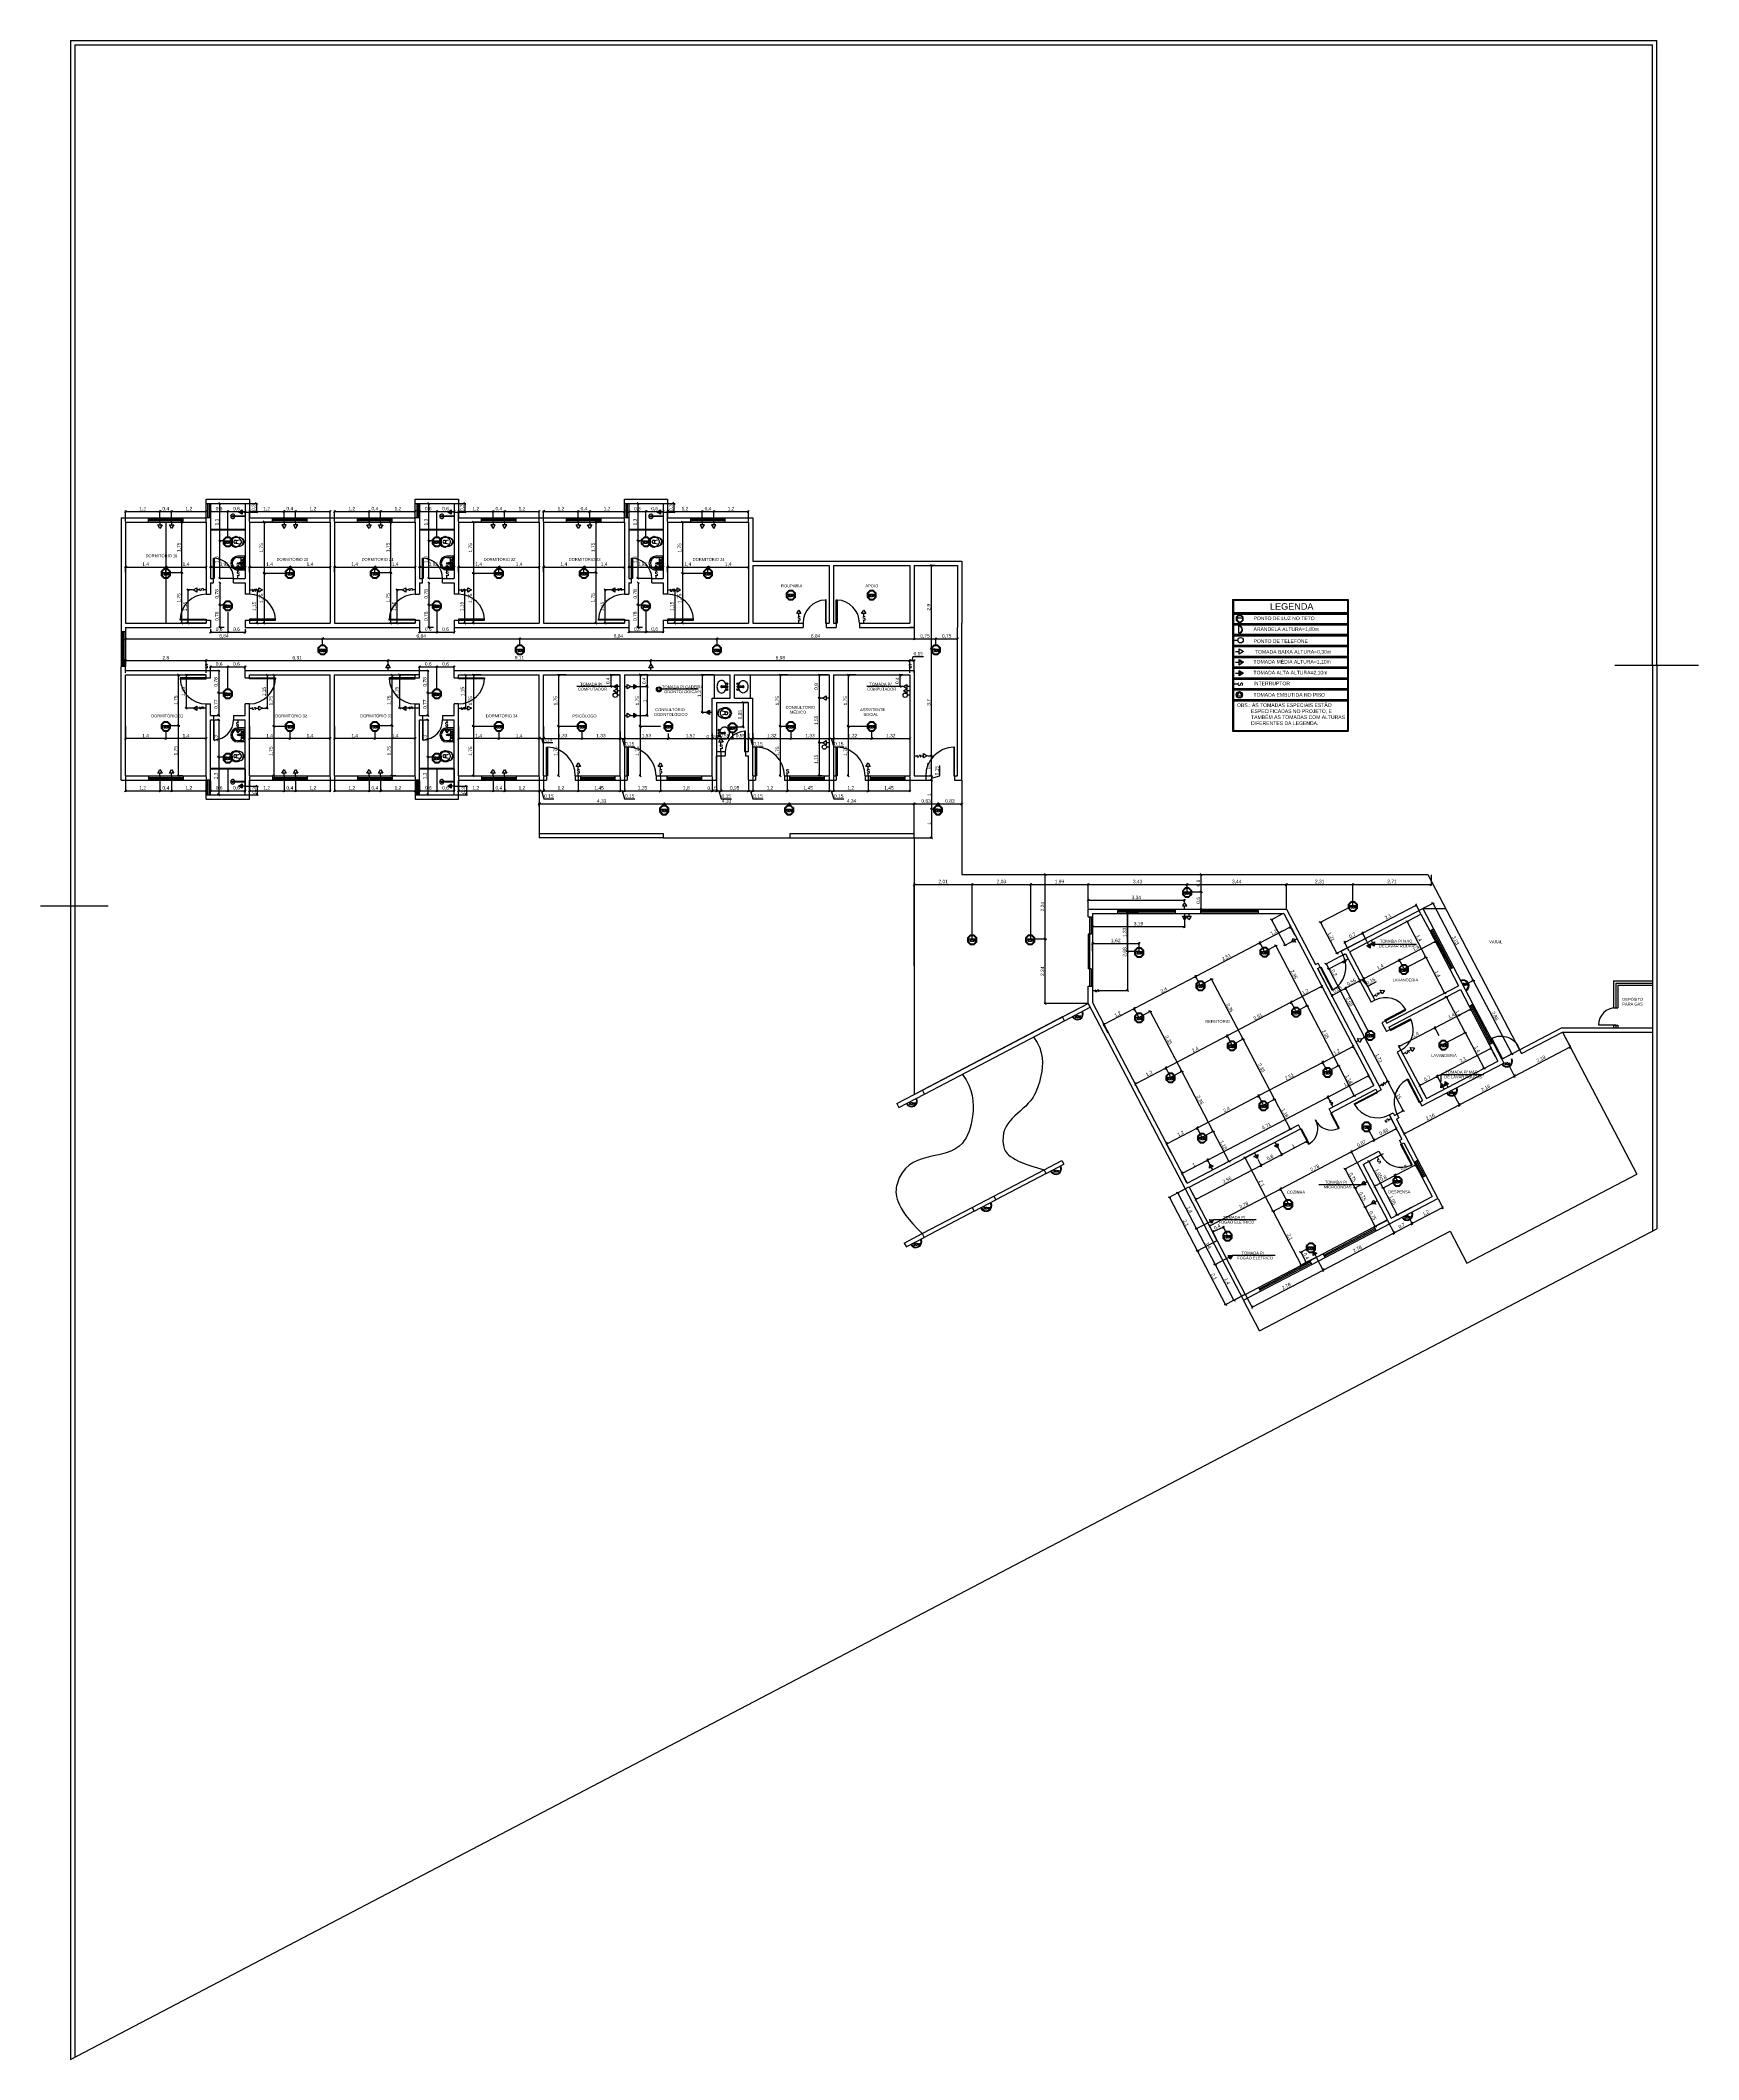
# Model space of a CAD drawing. Header units: millimetres. Extents: x 562 to 1062, y -27 to 300.
# Drawn here: x 649.3 to 706.8, y 199.8 to 269.8 of the extents above; entities that cross this region are included whole.
import ezdxf
from ezdxf.enums import TextEntityAlignment as Align

# ---------------------------------------------------------------- set-up
doc = ezdxf.new("R2010")
doc.units = ezdxf.units.MM
doc.header["$LTSCALE"] = 0.04
doc.linetypes.add('ACAD_ISO03W100', pattern=[30, 12, -18])
for name, color, linetype in [('01', 1, 'Continuous'), ('02', 2, 'Continuous'), ('03', 3, 'Continuous'), ('05', 5, 'Continuous'), ('1', 1, 'Continuous'), ('2', 2, 'Continuous'), ('BAN', 11, 'Continuous'), ('LUMINAR', 2, 'Continuous'), ('TERRENO', 30, 'Continuous'), ('TRACEJADO', 7, 'ACAD_ISO03W100')]:
    doc.layers.add(name, color=color, linetype=linetype)
doc.styles.add('SIMPLEX', font='SIMPLEX.SHX')
doc.styles.get("Standard").update_dxf_attribs({"font": 'arial.ttf'})
doc.dimstyles.new('ISO-25', dxfattribs={"dimscale": 0.03, "dimtxt": 4, "dimasz": 2.5, "dimexe": 1.25, "dimexo": 0.625, "dimtad": 1, "dimtxsty": 'Standard', "dimblk": 'OBLIQUE', "dimcen": 2.5, "dimadec": 3, "dimazin": 0, "dimtfac": 1, "dimtmove": 0, "dimatfit": 3, "dimldrblk": 'OBLIQUE', "dimfxl": 1, "dimarcsym": 0})

# ---------------------------------------------------------------- blocks, each defined once
blk = doc.blocks.new('_Oblique')
at = {"layer": 'TRACEJADO', "color": 0, "lineweight": -2}
blk.add_line((-0.5, -0.5), (0.5, 0.5), dxfattribs=at)
blk = doc.blocks.new('*D90')
at = {"layer": 'BAN', "color": 0, "lineweight": -2}
for p, q in [((652.258, 253.094), (652.258, 253.48)), ((652.258, 253.442), (653.458, 253.442)), ((653.458, 253.094), (653.458, 253.48))]:
    blk.add_line(p, q, dxfattribs=at)
at = {"layer": 'Defpoints', "color": 0}
for p in [(653.458, 253.442), (652.258, 253.076), (653.458, 253.076)]:
    blk.add_point(p, dxfattribs=at)
at = {"layer": 'BAN', "color": 0, "lineweight": -2, "xscale": 0.075, "yscale": 0.075, "zscale": 0.075, "rotation": 180}
blk.add_blockref('_Oblique', (652.258, 253.442), dxfattribs=at)
at = {"layer": 'BAN', "color": 0, "lineweight": -2, "xscale": 0.075, "yscale": 0.075, "zscale": 0.075}
blk.add_blockref('_Oblique', (653.458, 253.442), dxfattribs=at)
at = {"layer": 'BAN', "color": 0, "insert": (652.858, 253.533), "char_height": 0.12, "attachment_point": 5}
blk.add_mtext('1,2', dxfattribs=at)
blk = doc.blocks.new('*D91')
at = {"layer": 'BAN', "color": 0}
for p, q in [((653.458, 253.094), (653.458, 253.48)), ((653.458, 253.442), (653.858, 253.442)), ((653.858, 253.094), (653.858, 253.48))]:
    blk.add_line(p, q, dxfattribs=at)
at = {"layer": 'Defpoints', "color": 0}
for p in [(653.858, 253.442), (653.458, 253.076), (653.858, 253.076)]:
    blk.add_point(p, dxfattribs=at)
at = {"layer": 'BAN', "color": 0, "xscale": 0.075, "yscale": 0.075, "zscale": 0.075, "rotation": 180}
blk.add_blockref('_Oblique', (653.458, 253.442), dxfattribs=at)
at = {"layer": 'BAN', "color": 0, "xscale": 0.075, "yscale": 0.075, "zscale": 0.075}
blk.add_blockref('_Oblique', (653.858, 253.442), dxfattribs=at)
at = {"layer": 'BAN', "color": 0, "insert": (653.658, 253.533), "char_height": 0.12, "attachment_point": 5}
blk.add_mtext('0,4', dxfattribs=at)
blk = doc.blocks.new('*D92')
at = {"layer": 'BAN', "color": 0}
for p, q in [((653.858, 253.094), (653.858, 253.48)), ((653.858, 253.442), (655.058, 253.442)), ((655.058, 253.094), (655.058, 253.48))]:
    blk.add_line(p, q, dxfattribs=at)
at = {"layer": 'Defpoints', "color": 0}
for p in [(655.058, 253.442), (653.858, 253.076), (655.058, 253.076)]:
    blk.add_point(p, dxfattribs=at)
at = {"layer": 'BAN', "color": 0, "xscale": 0.075, "yscale": 0.075, "zscale": 0.075, "rotation": 180}
blk.add_blockref('_Oblique', (653.858, 253.442), dxfattribs=at)
at = {"layer": 'BAN', "color": 0, "xscale": 0.075, "yscale": 0.075, "zscale": 0.075}
blk.add_blockref('_Oblique', (655.058, 253.442), dxfattribs=at)
at = {"layer": 'BAN', "color": 0, "insert": (654.458, 253.533), "char_height": 0.12, "attachment_point": 5}
blk.add_mtext('1,2', dxfattribs=at)
blk = doc.blocks.new('*D93')
at = {"layer": 'BAN', "color": 0, "lineweight": -2}
for p, q in [((652.258, 251.344), (652.258, 251.554)), ((652.258, 251.517), (653.658, 251.517)), ((653.658, 251.344), (653.658, 251.554))]:
    blk.add_line(p, q, dxfattribs=at)
at = {"layer": 'Defpoints', "color": 0}
for p in [(652.258, 251.326), (653.658, 251.517), (653.658, 251.326)]:
    blk.add_point(p, dxfattribs=at)
at = {"layer": 'BAN', "color": 0, "lineweight": -2, "xscale": 0.075, "yscale": 0.075, "zscale": 0.075, "rotation": 180}
blk.add_blockref('_Oblique', (652.258, 251.517), dxfattribs=at)
at = {"layer": 'BAN', "color": 0, "lineweight": -2, "xscale": 0.075, "yscale": 0.075, "zscale": 0.075}
blk.add_blockref('_Oblique', (653.658, 251.517), dxfattribs=at)
at = {"layer": 'BAN', "color": 0, "insert": (652.958, 251.607), "char_height": 0.12, "attachment_point": 5}
blk.add_mtext('1,4', dxfattribs=at)
blk = doc.blocks.new('*D94')
at = {"layer": 'BAN', "color": 0}
for p, q in [((653.658, 251.344), (653.658, 251.554)), ((653.658, 251.517), (655.058, 251.517)), ((655.058, 251.535), (655.058, 251.554))]:
    blk.add_line(p, q, dxfattribs=at)
at = {"layer": 'Defpoints', "color": 0}
for p in [(653.658, 251.326), (655.058, 251.517), (655.058, 251.517)]:
    blk.add_point(p, dxfattribs=at)
at = {"layer": 'BAN', "color": 0, "xscale": 0.075, "yscale": 0.075, "zscale": 0.075, "rotation": 180}
blk.add_blockref('_Oblique', (653.658, 251.517), dxfattribs=at)
at = {"layer": 'BAN', "color": 0, "xscale": 0.075, "yscale": 0.075, "zscale": 0.075}
blk.add_blockref('_Oblique', (655.058, 251.517), dxfattribs=at)
at = {"layer": 'BAN', "color": 0, "insert": (654.358, 251.607), "char_height": 0.12, "attachment_point": 5}
blk.add_mtext('1,4', dxfattribs=at)
blk = doc.blocks.new('*D95')
at = {"layer": 'BAN', "color": 0, "lineweight": -2}
for p, q in [((656.558, 253.094), (656.558, 253.48)), ((656.558, 253.442), (657.758, 253.442)), ((657.758, 253.094), (657.758, 253.48))]:
    blk.add_line(p, q, dxfattribs=at)
at = {"layer": 'Defpoints', "color": 0}
for p in [(657.758, 253.442), (656.558, 253.076), (657.758, 253.076)]:
    blk.add_point(p, dxfattribs=at)
at = {"layer": 'BAN', "color": 0, "lineweight": -2, "xscale": 0.075, "yscale": 0.075, "zscale": 0.075, "rotation": 180}
blk.add_blockref('_Oblique', (656.558, 253.442), dxfattribs=at)
at = {"layer": 'BAN', "color": 0, "lineweight": -2, "xscale": 0.075, "yscale": 0.075, "zscale": 0.075}
blk.add_blockref('_Oblique', (657.758, 253.442), dxfattribs=at)
at = {"layer": 'BAN', "color": 0, "insert": (657.158, 253.533), "char_height": 0.12, "attachment_point": 5}
blk.add_mtext('1,2', dxfattribs=at)
blk = doc.blocks.new('*D97')
at = {"layer": 'BAN', "color": 0}
for p, q in [((658.158, 253.094), (658.158, 253.48)), ((658.158, 253.442), (659.358, 253.442)), ((659.358, 253.094), (659.358, 253.48))]:
    blk.add_line(p, q, dxfattribs=at)
at = {"layer": 'Defpoints', "color": 0}
for p in [(659.358, 253.442), (658.158, 253.076), (659.358, 253.076)]:
    blk.add_point(p, dxfattribs=at)
at = {"layer": 'BAN', "color": 0, "xscale": 0.075, "yscale": 0.075, "zscale": 0.075, "rotation": 180}
blk.add_blockref('_Oblique', (658.158, 253.442), dxfattribs=at)
at = {"layer": 'BAN', "color": 0, "xscale": 0.075, "yscale": 0.075, "zscale": 0.075}
blk.add_blockref('_Oblique', (659.358, 253.442), dxfattribs=at)
at = {"layer": 'BAN', "color": 0, "insert": (658.758, 253.533), "char_height": 0.12, "attachment_point": 5}
blk.add_mtext('1,2', dxfattribs=at)
blk = doc.blocks.new('*D96')
at = {"layer": 'BAN', "color": 0}
for p, q in [((657.758, 253.094), (657.758, 253.48)), ((657.758, 253.442), (658.158, 253.442)), ((658.158, 253.094), (658.158, 253.48))]:
    blk.add_line(p, q, dxfattribs=at)
at = {"layer": 'Defpoints', "color": 0}
for p in [(658.158, 253.442), (657.758, 253.076), (658.158, 253.076)]:
    blk.add_point(p, dxfattribs=at)
at = {"layer": 'BAN', "color": 0, "xscale": 0.075, "yscale": 0.075, "zscale": 0.075, "rotation": 180}
blk.add_blockref('_Oblique', (657.758, 253.442), dxfattribs=at)
at = {"layer": 'BAN', "color": 0, "xscale": 0.075, "yscale": 0.075, "zscale": 0.075}
blk.add_blockref('_Oblique', (658.158, 253.442), dxfattribs=at)
at = {"layer": 'BAN', "color": 0, "insert": (657.958, 253.533), "char_height": 0.12, "attachment_point": 5}
blk.add_mtext('0,4', dxfattribs=at)
blk = doc.blocks.new('*D98')
at = {"layer": 'BAN', "color": 0, "lineweight": -2}
for p, q in [((659.508, 253.094), (659.508, 253.48)), ((659.508, 253.442), (660.708, 253.442)), ((660.708, 253.094), (660.708, 253.48))]:
    blk.add_line(p, q, dxfattribs=at)
at = {"layer": 'Defpoints', "color": 0}
for p in [(660.708, 253.442), (659.508, 253.076), (660.708, 253.076)]:
    blk.add_point(p, dxfattribs=at)
at = {"layer": 'BAN', "color": 0, "lineweight": -2, "xscale": 0.075, "yscale": 0.075, "zscale": 0.075, "rotation": 180}
blk.add_blockref('_Oblique', (659.508, 253.442), dxfattribs=at)
at = {"layer": 'BAN', "color": 0, "lineweight": -2, "xscale": 0.075, "yscale": 0.075, "zscale": 0.075}
blk.add_blockref('_Oblique', (660.708, 253.442), dxfattribs=at)
at = {"layer": 'BAN', "color": 0, "insert": (660.108, 253.533), "char_height": 0.12, "attachment_point": 5}
blk.add_mtext('1,2', dxfattribs=at)
blk = doc.blocks.new('*D100')
at = {"layer": 'BAN', "color": 0}
for p, q in [((661.108, 253.094), (661.108, 253.48)), ((661.108, 253.442), (662.308, 253.442)), ((662.308, 253.094), (662.308, 253.48))]:
    blk.add_line(p, q, dxfattribs=at)
at = {"layer": 'Defpoints', "color": 0}
for p in [(662.308, 253.442), (661.108, 253.076), (662.308, 253.076)]:
    blk.add_point(p, dxfattribs=at)
at = {"layer": 'BAN', "color": 0, "xscale": 0.075, "yscale": 0.075, "zscale": 0.075, "rotation": 180}
blk.add_blockref('_Oblique', (661.108, 253.442), dxfattribs=at)
at = {"layer": 'BAN', "color": 0, "xscale": 0.075, "yscale": 0.075, "zscale": 0.075}
blk.add_blockref('_Oblique', (662.308, 253.442), dxfattribs=at)
at = {"layer": 'BAN', "color": 0, "insert": (661.708, 253.533), "char_height": 0.12, "attachment_point": 5}
blk.add_mtext('1,2', dxfattribs=at)
blk = doc.blocks.new('*D99')
at = {"layer": 'BAN', "color": 0}
for p, q in [((660.708, 253.094), (660.708, 253.48)), ((660.708, 253.442), (661.108, 253.442)), ((661.108, 253.094), (661.108, 253.48))]:
    blk.add_line(p, q, dxfattribs=at)
at = {"layer": 'Defpoints', "color": 0}
for p in [(661.108, 253.442), (660.708, 253.076), (661.108, 253.076)]:
    blk.add_point(p, dxfattribs=at)
at = {"layer": 'BAN', "color": 0, "xscale": 0.075, "yscale": 0.075, "zscale": 0.075, "rotation": 180}
blk.add_blockref('_Oblique', (660.708, 253.442), dxfattribs=at)
at = {"layer": 'BAN', "color": 0, "xscale": 0.075, "yscale": 0.075, "zscale": 0.075}
blk.add_blockref('_Oblique', (661.108, 253.442), dxfattribs=at)
at = {"layer": 'BAN', "color": 0, "insert": (660.908, 253.533), "char_height": 0.12, "attachment_point": 5}
blk.add_mtext('0,4', dxfattribs=at)
blk = doc.blocks.new('*D101')
at = {"layer": 'BAN', "color": 0, "lineweight": -2}
for p, q in [((663.808, 253.094), (663.808, 253.48)), ((663.808, 253.442), (665.008, 253.442)), ((665.008, 253.094), (665.008, 253.48))]:
    blk.add_line(p, q, dxfattribs=at)
at = {"layer": 'Defpoints', "color": 0}
for p in [(665.008, 253.442), (663.808, 253.076), (665.008, 253.076)]:
    blk.add_point(p, dxfattribs=at)
at = {"layer": 'BAN', "color": 0, "lineweight": -2, "xscale": 0.075, "yscale": 0.075, "zscale": 0.075, "rotation": 180}
blk.add_blockref('_Oblique', (663.808, 253.442), dxfattribs=at)
at = {"layer": 'BAN', "color": 0, "lineweight": -2, "xscale": 0.075, "yscale": 0.075, "zscale": 0.075}
blk.add_blockref('_Oblique', (665.008, 253.442), dxfattribs=at)
at = {"layer": 'BAN', "color": 0, "insert": (664.408, 253.533), "char_height": 0.12, "attachment_point": 5}
blk.add_mtext('1,2', dxfattribs=at)
blk = doc.blocks.new('*D103')
at = {"layer": 'BAN', "color": 0}
for p, q in [((665.408, 253.094), (665.408, 253.48)), ((665.408, 253.442), (666.608, 253.442)), ((666.608, 253.094), (666.608, 253.48))]:
    blk.add_line(p, q, dxfattribs=at)
at = {"layer": 'Defpoints', "color": 0}
for p in [(666.608, 253.442), (665.408, 253.076), (666.608, 253.076)]:
    blk.add_point(p, dxfattribs=at)
at = {"layer": 'BAN', "color": 0, "xscale": 0.075, "yscale": 0.075, "zscale": 0.075, "rotation": 180}
blk.add_blockref('_Oblique', (665.408, 253.442), dxfattribs=at)
at = {"layer": 'BAN', "color": 0, "xscale": 0.075, "yscale": 0.075, "zscale": 0.075}
blk.add_blockref('_Oblique', (666.608, 253.442), dxfattribs=at)
at = {"layer": 'BAN', "color": 0, "insert": (666.008, 253.533), "char_height": 0.12, "attachment_point": 5}
blk.add_mtext('1,2', dxfattribs=at)
blk = doc.blocks.new('*D102')
at = {"layer": 'BAN', "color": 0}
for p, q in [((665.008, 253.094), (665.008, 253.48)), ((665.008, 253.442), (665.408, 253.442)), ((665.408, 253.094), (665.408, 253.48))]:
    blk.add_line(p, q, dxfattribs=at)
at = {"layer": 'Defpoints', "color": 0}
for p in [(665.408, 253.442), (665.008, 253.076), (665.408, 253.076)]:
    blk.add_point(p, dxfattribs=at)
at = {"layer": 'BAN', "color": 0, "xscale": 0.075, "yscale": 0.075, "zscale": 0.075, "rotation": 180}
blk.add_blockref('_Oblique', (665.008, 253.442), dxfattribs=at)
at = {"layer": 'BAN', "color": 0, "xscale": 0.075, "yscale": 0.075, "zscale": 0.075}
blk.add_blockref('_Oblique', (665.408, 253.442), dxfattribs=at)
at = {"layer": 'BAN', "color": 0, "insert": (665.208, 253.533), "char_height": 0.12, "attachment_point": 5}
blk.add_mtext('0,4', dxfattribs=at)
blk = doc.blocks.new('*D104')
at = {"layer": 'BAN', "color": 0, "lineweight": -2}
for p, q in [((666.758, 253.094), (666.758, 253.48)), ((666.758, 253.442), (667.958, 253.442)), ((667.958, 253.094), (667.958, 253.48))]:
    blk.add_line(p, q, dxfattribs=at)
at = {"layer": 'Defpoints', "color": 0}
for p in [(667.958, 253.442), (666.758, 253.076), (667.958, 253.076)]:
    blk.add_point(p, dxfattribs=at)
at = {"layer": 'BAN', "color": 0, "lineweight": -2, "xscale": 0.075, "yscale": 0.075, "zscale": 0.075, "rotation": 180}
blk.add_blockref('_Oblique', (666.758, 253.442), dxfattribs=at)
at = {"layer": 'BAN', "color": 0, "lineweight": -2, "xscale": 0.075, "yscale": 0.075, "zscale": 0.075}
blk.add_blockref('_Oblique', (667.958, 253.442), dxfattribs=at)
at = {"layer": 'BAN', "color": 0, "insert": (667.358, 253.533), "char_height": 0.12, "attachment_point": 5}
blk.add_mtext('1,2', dxfattribs=at)
blk = doc.blocks.new('*D106')
at = {"layer": 'BAN', "color": 0}
for p, q in [((668.358, 253.094), (668.358, 253.48)), ((668.358, 253.442), (669.558, 253.442)), ((669.558, 253.094), (669.558, 253.48))]:
    blk.add_line(p, q, dxfattribs=at)
at = {"layer": 'Defpoints', "color": 0}
for p in [(669.558, 253.442), (668.358, 253.076), (669.558, 253.076)]:
    blk.add_point(p, dxfattribs=at)
at = {"layer": 'BAN', "color": 0, "xscale": 0.075, "yscale": 0.075, "zscale": 0.075, "rotation": 180}
blk.add_blockref('_Oblique', (668.358, 253.442), dxfattribs=at)
at = {"layer": 'BAN', "color": 0, "xscale": 0.075, "yscale": 0.075, "zscale": 0.075}
blk.add_blockref('_Oblique', (669.558, 253.442), dxfattribs=at)
at = {"layer": 'BAN', "color": 0, "insert": (668.958, 253.533), "char_height": 0.12, "attachment_point": 5}
blk.add_mtext('1,2', dxfattribs=at)
blk = doc.blocks.new('*D105')
at = {"layer": 'BAN', "color": 0}
for p, q in [((667.958, 253.094), (667.958, 253.48)), ((667.958, 253.442), (668.358, 253.442)), ((668.358, 253.094), (668.358, 253.48))]:
    blk.add_line(p, q, dxfattribs=at)
at = {"layer": 'Defpoints', "color": 0}
for p in [(668.358, 253.442), (667.958, 253.076), (668.358, 253.076)]:
    blk.add_point(p, dxfattribs=at)
at = {"layer": 'BAN', "color": 0, "xscale": 0.075, "yscale": 0.075, "zscale": 0.075, "rotation": 180}
blk.add_blockref('_Oblique', (667.958, 253.442), dxfattribs=at)
at = {"layer": 'BAN', "color": 0, "xscale": 0.075, "yscale": 0.075, "zscale": 0.075}
blk.add_blockref('_Oblique', (668.358, 253.442), dxfattribs=at)
at = {"layer": 'BAN', "color": 0, "insert": (668.158, 253.533), "char_height": 0.12, "attachment_point": 5}
blk.add_mtext('0,4', dxfattribs=at)
blk = doc.blocks.new('*D107')
at = {"layer": 'BAN', "color": 0, "lineweight": -2}
for p, q in [((671.058, 253.094), (671.058, 253.48)), ((671.058, 253.442), (672.258, 253.442)), ((672.258, 253.094), (672.258, 253.48))]:
    blk.add_line(p, q, dxfattribs=at)
at = {"layer": 'Defpoints', "color": 0}
for p in [(672.258, 253.442), (671.058, 253.076), (672.258, 253.076)]:
    blk.add_point(p, dxfattribs=at)
at = {"layer": 'BAN', "color": 0, "lineweight": -2, "xscale": 0.075, "yscale": 0.075, "zscale": 0.075, "rotation": 180}
blk.add_blockref('_Oblique', (671.058, 253.442), dxfattribs=at)
at = {"layer": 'BAN', "color": 0, "lineweight": -2, "xscale": 0.075, "yscale": 0.075, "zscale": 0.075}
blk.add_blockref('_Oblique', (672.258, 253.442), dxfattribs=at)
at = {"layer": 'BAN', "color": 0, "insert": (671.658, 253.533), "char_height": 0.12, "attachment_point": 5}
blk.add_mtext('1,2', dxfattribs=at)
blk = doc.blocks.new('*D109')
at = {"layer": 'BAN', "color": 0}
for p, q in [((672.658, 253.094), (672.658, 253.48)), ((672.658, 253.442), (673.858, 253.442)), ((673.858, 253.094), (673.858, 253.48))]:
    blk.add_line(p, q, dxfattribs=at)
at = {"layer": 'Defpoints', "color": 0}
for p in [(673.858, 253.442), (672.658, 253.076), (673.858, 253.076)]:
    blk.add_point(p, dxfattribs=at)
at = {"layer": 'BAN', "color": 0, "xscale": 0.075, "yscale": 0.075, "zscale": 0.075, "rotation": 180}
blk.add_blockref('_Oblique', (672.658, 253.442), dxfattribs=at)
at = {"layer": 'BAN', "color": 0, "xscale": 0.075, "yscale": 0.075, "zscale": 0.075}
blk.add_blockref('_Oblique', (673.858, 253.442), dxfattribs=at)
at = {"layer": 'BAN', "color": 0, "insert": (673.258, 253.533), "char_height": 0.12, "attachment_point": 5}
blk.add_mtext('1,2', dxfattribs=at)
blk = doc.blocks.new('*D108')
at = {"layer": 'BAN', "color": 0}
for p, q in [((672.258, 253.094), (672.258, 253.48)), ((672.258, 253.442), (672.658, 253.442)), ((672.658, 253.094), (672.658, 253.48))]:
    blk.add_line(p, q, dxfattribs=at)
at = {"layer": 'Defpoints', "color": 0}
for p in [(672.658, 253.442), (672.258, 253.076), (672.658, 253.076)]:
    blk.add_point(p, dxfattribs=at)
at = {"layer": 'BAN', "color": 0, "xscale": 0.075, "yscale": 0.075, "zscale": 0.075, "rotation": 180}
blk.add_blockref('_Oblique', (672.258, 253.442), dxfattribs=at)
at = {"layer": 'BAN', "color": 0, "xscale": 0.075, "yscale": 0.075, "zscale": 0.075}
blk.add_blockref('_Oblique', (672.658, 253.442), dxfattribs=at)
at = {"layer": 'BAN', "color": 0, "insert": (672.458, 253.533), "char_height": 0.12, "attachment_point": 5}
blk.add_mtext('0,4', dxfattribs=at)
blk = doc.blocks.new('*D111')
at = {"layer": 'BAN', "color": 0}
for p, q in [((657.958, 251.344), (657.958, 251.554)), ((657.958, 251.517), (659.358, 251.517)), ((659.358, 251.535), (659.358, 251.554))]:
    blk.add_line(p, q, dxfattribs=at)
at = {"layer": 'Defpoints', "color": 0}
for p in [(657.958, 251.326), (659.358, 251.517), (659.358, 251.517)]:
    blk.add_point(p, dxfattribs=at)
at = {"layer": 'BAN', "color": 0, "xscale": 0.075, "yscale": 0.075, "zscale": 0.075, "rotation": 180}
blk.add_blockref('_Oblique', (657.958, 251.517), dxfattribs=at)
at = {"layer": 'BAN', "color": 0, "xscale": 0.075, "yscale": 0.075, "zscale": 0.075}
blk.add_blockref('_Oblique', (659.358, 251.517), dxfattribs=at)
at = {"layer": 'BAN', "color": 0, "insert": (658.658, 251.607), "char_height": 0.12, "attachment_point": 5}
blk.add_mtext('1,4', dxfattribs=at)
blk = doc.blocks.new('*D110')
at = {"layer": 'BAN', "color": 0, "lineweight": -2}
for p, q in [((656.558, 251.344), (656.558, 251.554)), ((656.558, 251.517), (657.958, 251.517)), ((657.958, 251.344), (657.958, 251.554))]:
    blk.add_line(p, q, dxfattribs=at)
at = {"layer": 'Defpoints', "color": 0}
for p in [(656.558, 251.326), (657.958, 251.517), (657.958, 251.326)]:
    blk.add_point(p, dxfattribs=at)
at = {"layer": 'BAN', "color": 0, "lineweight": -2, "xscale": 0.075, "yscale": 0.075, "zscale": 0.075, "rotation": 180}
blk.add_blockref('_Oblique', (656.558, 251.517), dxfattribs=at)
at = {"layer": 'BAN', "color": 0, "lineweight": -2, "xscale": 0.075, "yscale": 0.075, "zscale": 0.075}
blk.add_blockref('_Oblique', (657.958, 251.517), dxfattribs=at)
at = {"layer": 'BAN', "color": 0, "insert": (657.258, 251.607), "char_height": 0.12, "attachment_point": 5}
blk.add_mtext('1,4', dxfattribs=at)
blk = doc.blocks.new('*D113')
at = {"layer": 'BAN', "color": 0}
for p, q in [((660.908, 251.344), (660.908, 251.554)), ((660.908, 251.517), (662.308, 251.517)), ((662.308, 251.535), (662.308, 251.554))]:
    blk.add_line(p, q, dxfattribs=at)
at = {"layer": 'Defpoints', "color": 0}
for p in [(660.908, 251.326), (662.308, 251.517), (662.308, 251.517)]:
    blk.add_point(p, dxfattribs=at)
at = {"layer": 'BAN', "color": 0, "xscale": 0.075, "yscale": 0.075, "zscale": 0.075, "rotation": 180}
blk.add_blockref('_Oblique', (660.908, 251.517), dxfattribs=at)
at = {"layer": 'BAN', "color": 0, "xscale": 0.075, "yscale": 0.075, "zscale": 0.075}
blk.add_blockref('_Oblique', (662.308, 251.517), dxfattribs=at)
at = {"layer": 'BAN', "color": 0, "insert": (661.608, 251.607), "char_height": 0.12, "attachment_point": 5}
blk.add_mtext('1,4', dxfattribs=at)
blk = doc.blocks.new('*D112')
at = {"layer": 'BAN', "color": 0, "lineweight": -2}
for p, q in [((659.508, 251.344), (659.508, 251.554)), ((659.508, 251.517), (660.908, 251.517)), ((660.908, 251.344), (660.908, 251.554))]:
    blk.add_line(p, q, dxfattribs=at)
at = {"layer": 'Defpoints', "color": 0}
for p in [(659.508, 251.326), (660.908, 251.517), (660.908, 251.326)]:
    blk.add_point(p, dxfattribs=at)
at = {"layer": 'BAN', "color": 0, "lineweight": -2, "xscale": 0.075, "yscale": 0.075, "zscale": 0.075, "rotation": 180}
blk.add_blockref('_Oblique', (659.508, 251.517), dxfattribs=at)
at = {"layer": 'BAN', "color": 0, "lineweight": -2, "xscale": 0.075, "yscale": 0.075, "zscale": 0.075}
blk.add_blockref('_Oblique', (660.908, 251.517), dxfattribs=at)
at = {"layer": 'BAN', "color": 0, "insert": (660.208, 251.607), "char_height": 0.12, "attachment_point": 5}
blk.add_mtext('1,4', dxfattribs=at)
blk = doc.blocks.new('*D115')
at = {"layer": 'BAN', "color": 0}
for p, q in [((665.208, 251.344), (665.208, 251.554)), ((665.208, 251.517), (666.608, 251.517)), ((666.608, 251.535), (666.608, 251.554))]:
    blk.add_line(p, q, dxfattribs=at)
at = {"layer": 'Defpoints', "color": 0}
for p in [(665.208, 251.326), (666.608, 251.517), (666.608, 251.517)]:
    blk.add_point(p, dxfattribs=at)
at = {"layer": 'BAN', "color": 0, "xscale": 0.075, "yscale": 0.075, "zscale": 0.075, "rotation": 180}
blk.add_blockref('_Oblique', (665.208, 251.517), dxfattribs=at)
at = {"layer": 'BAN', "color": 0, "xscale": 0.075, "yscale": 0.075, "zscale": 0.075}
blk.add_blockref('_Oblique', (666.608, 251.517), dxfattribs=at)
at = {"layer": 'BAN', "color": 0, "insert": (665.908, 251.607), "char_height": 0.12, "attachment_point": 5}
blk.add_mtext('1,4', dxfattribs=at)
blk = doc.blocks.new('*D114')
at = {"layer": 'BAN', "color": 0, "lineweight": -2}
for p, q in [((663.808, 251.344), (663.808, 251.554)), ((663.808, 251.517), (665.208, 251.517)), ((665.208, 251.344), (665.208, 251.554))]:
    blk.add_line(p, q, dxfattribs=at)
at = {"layer": 'Defpoints', "color": 0}
for p in [(663.808, 251.326), (665.208, 251.517), (665.208, 251.326)]:
    blk.add_point(p, dxfattribs=at)
at = {"layer": 'BAN', "color": 0, "lineweight": -2, "xscale": 0.075, "yscale": 0.075, "zscale": 0.075, "rotation": 180}
blk.add_blockref('_Oblique', (663.808, 251.517), dxfattribs=at)
at = {"layer": 'BAN', "color": 0, "lineweight": -2, "xscale": 0.075, "yscale": 0.075, "zscale": 0.075}
blk.add_blockref('_Oblique', (665.208, 251.517), dxfattribs=at)
at = {"layer": 'BAN', "color": 0, "insert": (664.508, 251.607), "char_height": 0.12, "attachment_point": 5}
blk.add_mtext('1,4', dxfattribs=at)
blk = doc.blocks.new('*D117')
at = {"layer": 'BAN', "color": 0}
for p, q in [((668.158, 251.344), (668.158, 251.554)), ((668.158, 251.517), (669.558, 251.517)), ((669.558, 251.535), (669.558, 251.554))]:
    blk.add_line(p, q, dxfattribs=at)
at = {"layer": 'Defpoints', "color": 0}
for p in [(668.158, 251.326), (669.558, 251.517), (669.558, 251.517)]:
    blk.add_point(p, dxfattribs=at)
at = {"layer": 'BAN', "color": 0, "xscale": 0.075, "yscale": 0.075, "zscale": 0.075, "rotation": 180}
blk.add_blockref('_Oblique', (668.158, 251.517), dxfattribs=at)
at = {"layer": 'BAN', "color": 0, "xscale": 0.075, "yscale": 0.075, "zscale": 0.075}
blk.add_blockref('_Oblique', (669.558, 251.517), dxfattribs=at)
at = {"layer": 'BAN', "color": 0, "insert": (668.858, 251.607), "char_height": 0.12, "attachment_point": 5}
blk.add_mtext('1,4', dxfattribs=at)
blk = doc.blocks.new('*D116')
at = {"layer": 'BAN', "color": 0, "lineweight": -2}
for p, q in [((666.758, 251.344), (666.758, 251.554)), ((666.758, 251.517), (668.158, 251.517)), ((668.158, 251.344), (668.158, 251.554))]:
    blk.add_line(p, q, dxfattribs=at)
at = {"layer": 'Defpoints', "color": 0}
for p in [(666.758, 251.326), (668.158, 251.517), (668.158, 251.326)]:
    blk.add_point(p, dxfattribs=at)
at = {"layer": 'BAN', "color": 0, "lineweight": -2, "xscale": 0.075, "yscale": 0.075, "zscale": 0.075, "rotation": 180}
blk.add_blockref('_Oblique', (666.758, 251.517), dxfattribs=at)
at = {"layer": 'BAN', "color": 0, "lineweight": -2, "xscale": 0.075, "yscale": 0.075, "zscale": 0.075}
blk.add_blockref('_Oblique', (668.158, 251.517), dxfattribs=at)
at = {"layer": 'BAN', "color": 0, "insert": (667.458, 251.607), "char_height": 0.12, "attachment_point": 5}
blk.add_mtext('1,4', dxfattribs=at)
blk = doc.blocks.new('*D119')
at = {"layer": 'BAN', "color": 0}
for p, q in [((672.458, 251.344), (672.458, 251.554)), ((672.458, 251.517), (673.858, 251.517)), ((673.858, 251.535), (673.858, 251.554))]:
    blk.add_line(p, q, dxfattribs=at)
at = {"layer": 'Defpoints', "color": 0}
for p in [(672.458, 251.326), (673.858, 251.517), (673.858, 251.517)]:
    blk.add_point(p, dxfattribs=at)
at = {"layer": 'BAN', "color": 0, "xscale": 0.075, "yscale": 0.075, "zscale": 0.075, "rotation": 180}
blk.add_blockref('_Oblique', (672.458, 251.517), dxfattribs=at)
at = {"layer": 'BAN', "color": 0, "xscale": 0.075, "yscale": 0.075, "zscale": 0.075}
blk.add_blockref('_Oblique', (673.858, 251.517), dxfattribs=at)
at = {"layer": 'BAN', "color": 0, "insert": (673.158, 251.607), "char_height": 0.12, "attachment_point": 5}
blk.add_mtext('1,4', dxfattribs=at)
blk = doc.blocks.new('*D118')
at = {"layer": 'BAN', "color": 0, "lineweight": -2}
for p, q in [((671.058, 251.344), (671.058, 251.554)), ((671.058, 251.517), (672.458, 251.517)), ((672.458, 251.344), (672.458, 251.554))]:
    blk.add_line(p, q, dxfattribs=at)
at = {"layer": 'Defpoints', "color": 0}
for p in [(671.058, 251.326), (672.458, 251.517), (672.458, 251.326)]:
    blk.add_point(p, dxfattribs=at)
at = {"layer": 'BAN', "color": 0, "lineweight": -2, "xscale": 0.075, "yscale": 0.075, "zscale": 0.075, "rotation": 180}
blk.add_blockref('_Oblique', (671.058, 251.517), dxfattribs=at)
at = {"layer": 'BAN', "color": 0, "lineweight": -2, "xscale": 0.075, "yscale": 0.075, "zscale": 0.075}
blk.add_blockref('_Oblique', (672.458, 251.517), dxfattribs=at)
at = {"layer": 'BAN', "color": 0, "insert": (671.758, 251.607), "char_height": 0.12, "attachment_point": 5}
blk.add_mtext('1,4', dxfattribs=at)
blk = doc.blocks.new('*D120')
at = {"layer": 'BAN', "color": 0, "lineweight": -2}
for p, q in [((652.258, 244.257), (652.258, 243.722)), ((652.258, 243.76), (653.458, 243.76)), ((653.458, 244.257), (653.458, 243.722))]:
    blk.add_line(p, q, dxfattribs=at)
at = {"layer": 'Defpoints', "color": 0}
for p in [(652.258, 244.276), (653.458, 244.276), (653.458, 243.76)]:
    blk.add_point(p, dxfattribs=at)
at = {"layer": 'BAN', "color": 0, "lineweight": -2, "xscale": 0.075, "yscale": 0.075, "zscale": 0.075, "rotation": 180}
blk.add_blockref('_Oblique', (652.258, 243.76), dxfattribs=at)
at = {"layer": 'BAN', "color": 0, "lineweight": -2, "xscale": 0.075, "yscale": 0.075, "zscale": 0.075}
blk.add_blockref('_Oblique', (653.458, 243.76), dxfattribs=at)
at = {"layer": 'BAN', "color": 0, "insert": (652.858, 243.851), "char_height": 0.12, "attachment_point": 5}
blk.add_mtext('1,2', dxfattribs=at)
blk = doc.blocks.new('*D121')
at = {"layer": 'BAN', "color": 0}
for p, q in [((653.458, 244.257), (653.458, 243.722)), ((653.458, 243.76), (653.858, 243.76)), ((653.858, 244.257), (653.858, 243.722))]:
    blk.add_line(p, q, dxfattribs=at)
at = {"layer": 'Defpoints', "color": 0}
for p in [(653.458, 244.276), (653.858, 244.276), (653.858, 243.76)]:
    blk.add_point(p, dxfattribs=at)
at = {"layer": 'BAN', "color": 0, "xscale": 0.075, "yscale": 0.075, "zscale": 0.075, "rotation": 180}
blk.add_blockref('_Oblique', (653.458, 243.76), dxfattribs=at)
at = {"layer": 'BAN', "color": 0, "xscale": 0.075, "yscale": 0.075, "zscale": 0.075}
blk.add_blockref('_Oblique', (653.858, 243.76), dxfattribs=at)
at = {"layer": 'BAN', "color": 0, "insert": (653.658, 243.851), "char_height": 0.12, "attachment_point": 5}
blk.add_mtext('0,4', dxfattribs=at)
blk = doc.blocks.new('*D122')
at = {"layer": 'BAN', "color": 0}
for p, q in [((653.858, 244.257), (653.858, 243.722)), ((653.858, 243.76), (655.058, 243.76)), ((655.058, 244.257), (655.058, 243.722))]:
    blk.add_line(p, q, dxfattribs=at)
at = {"layer": 'Defpoints', "color": 0}
for p in [(653.858, 244.276), (655.058, 244.276), (655.058, 243.76)]:
    blk.add_point(p, dxfattribs=at)
at = {"layer": 'BAN', "color": 0, "xscale": 0.075, "yscale": 0.075, "zscale": 0.075, "rotation": 180}
blk.add_blockref('_Oblique', (653.858, 243.76), dxfattribs=at)
at = {"layer": 'BAN', "color": 0, "xscale": 0.075, "yscale": 0.075, "zscale": 0.075}
blk.add_blockref('_Oblique', (655.058, 243.76), dxfattribs=at)
at = {"layer": 'BAN', "color": 0, "insert": (654.458, 243.851), "char_height": 0.12, "attachment_point": 5}
blk.add_mtext('1,2', dxfattribs=at)
blk = doc.blocks.new('*D123')
at = {"layer": 'BAN', "color": 0, "lineweight": -2}
for p, q in [((653.658, 245.815), (653.658, 245.535)), ((655.058, 245.573), (653.658, 245.573)), ((655.058, 245.544), (655.058, 245.61))]:
    blk.add_line(p, q, dxfattribs=at)
at = {"layer": 'Defpoints', "color": 0}
for p in [(653.658, 245.833), (653.658, 245.573), (655.058, 245.526)]:
    blk.add_point(p, dxfattribs=at)
at = {"layer": 'BAN', "color": 0, "lineweight": -2, "xscale": 0.075, "yscale": 0.075, "zscale": 0.075, "rotation": 180}
blk.add_blockref('_Oblique', (653.658, 245.573), dxfattribs=at)
at = {"layer": 'BAN', "color": 0, "lineweight": -2, "xscale": 0.075, "yscale": 0.075, "zscale": 0.075}
blk.add_blockref('_Oblique', (655.058, 245.573), dxfattribs=at)
at = {"layer": 'BAN', "color": 0, "insert": (654.358, 245.664), "char_height": 0.12, "attachment_point": 5}
blk.add_mtext('1,4', dxfattribs=at)
blk = doc.blocks.new('*D124')
at = {"layer": 'BAN', "color": 0}
for p, q in [((652.258, 246.007), (652.258, 245.535)), ((653.658, 245.815), (653.658, 245.535)), ((653.658, 245.573), (652.258, 245.573))]:
    blk.add_line(p, q, dxfattribs=at)
at = {"layer": 'Defpoints', "color": 0}
for p in [(652.258, 246.026), (653.658, 245.833), (652.258, 245.573)]:
    blk.add_point(p, dxfattribs=at)
at = {"layer": 'BAN', "color": 0, "xscale": 0.075, "yscale": 0.075, "zscale": 0.075, "rotation": 180}
blk.add_blockref('_Oblique', (652.258, 245.573), dxfattribs=at)
at = {"layer": 'BAN', "color": 0, "xscale": 0.075, "yscale": 0.075, "zscale": 0.075}
blk.add_blockref('_Oblique', (653.658, 245.573), dxfattribs=at)
at = {"layer": 'BAN', "color": 0, "insert": (652.958, 245.664), "char_height": 0.12, "attachment_point": 5}
blk.add_mtext('1,4', dxfattribs=at)
blk = doc.blocks.new('*D129')
at = {"layer": 'BAN', "color": 0}
for p, q in [((656.558, 246.007), (656.558, 245.535)), ((657.958, 245.815), (657.958, 245.535)), ((657.958, 245.573), (656.558, 245.573))]:
    blk.add_line(p, q, dxfattribs=at)
at = {"layer": 'Defpoints', "color": 0}
for p in [(656.558, 246.026), (657.958, 245.833), (656.558, 245.573)]:
    blk.add_point(p, dxfattribs=at)
at = {"layer": 'BAN', "color": 0, "xscale": 0.075, "yscale": 0.075, "zscale": 0.075, "rotation": 180}
blk.add_blockref('_Oblique', (656.558, 245.573), dxfattribs=at)
at = {"layer": 'BAN', "color": 0, "xscale": 0.075, "yscale": 0.075, "zscale": 0.075}
blk.add_blockref('_Oblique', (657.958, 245.573), dxfattribs=at)
at = {"layer": 'BAN', "color": 0, "insert": (657.258, 245.664), "char_height": 0.12, "attachment_point": 5}
blk.add_mtext('1,4', dxfattribs=at)
blk = doc.blocks.new('*D128')
at = {"layer": 'BAN', "color": 0, "lineweight": -2}
for p, q in [((657.958, 245.815), (657.958, 245.535)), ((659.358, 245.573), (657.958, 245.573)), ((659.358, 245.544), (659.358, 245.61))]:
    blk.add_line(p, q, dxfattribs=at)
at = {"layer": 'Defpoints', "color": 0}
for p in [(657.958, 245.833), (657.958, 245.573), (659.358, 245.526)]:
    blk.add_point(p, dxfattribs=at)
at = {"layer": 'BAN', "color": 0, "lineweight": -2, "xscale": 0.075, "yscale": 0.075, "zscale": 0.075, "rotation": 180}
blk.add_blockref('_Oblique', (657.958, 245.573), dxfattribs=at)
at = {"layer": 'BAN', "color": 0, "lineweight": -2, "xscale": 0.075, "yscale": 0.075, "zscale": 0.075}
blk.add_blockref('_Oblique', (659.358, 245.573), dxfattribs=at)
at = {"layer": 'BAN', "color": 0, "insert": (658.658, 245.664), "char_height": 0.12, "attachment_point": 5}
blk.add_mtext('1,4', dxfattribs=at)
blk = doc.blocks.new('*D125')
at = {"layer": 'BAN', "color": 0, "lineweight": -2}
for p, q in [((656.558, 244.257), (656.558, 243.722)), ((656.558, 243.76), (657.758, 243.76)), ((657.758, 244.257), (657.758, 243.722))]:
    blk.add_line(p, q, dxfattribs=at)
at = {"layer": 'Defpoints', "color": 0}
for p in [(656.558, 244.276), (657.758, 244.276), (657.758, 243.76)]:
    blk.add_point(p, dxfattribs=at)
at = {"layer": 'BAN', "color": 0, "lineweight": -2, "xscale": 0.075, "yscale": 0.075, "zscale": 0.075, "rotation": 180}
blk.add_blockref('_Oblique', (656.558, 243.76), dxfattribs=at)
at = {"layer": 'BAN', "color": 0, "lineweight": -2, "xscale": 0.075, "yscale": 0.075, "zscale": 0.075}
blk.add_blockref('_Oblique', (657.758, 243.76), dxfattribs=at)
at = {"layer": 'BAN', "color": 0, "insert": (657.158, 243.851), "char_height": 0.12, "attachment_point": 5}
blk.add_mtext('1,2', dxfattribs=at)
blk = doc.blocks.new('*D127')
at = {"layer": 'BAN', "color": 0}
for p, q in [((658.158, 244.257), (658.158, 243.722)), ((658.158, 243.76), (659.358, 243.76)), ((659.358, 244.257), (659.358, 243.722))]:
    blk.add_line(p, q, dxfattribs=at)
at = {"layer": 'Defpoints', "color": 0}
for p in [(658.158, 244.276), (659.358, 244.276), (659.358, 243.76)]:
    blk.add_point(p, dxfattribs=at)
at = {"layer": 'BAN', "color": 0, "xscale": 0.075, "yscale": 0.075, "zscale": 0.075, "rotation": 180}
blk.add_blockref('_Oblique', (658.158, 243.76), dxfattribs=at)
at = {"layer": 'BAN', "color": 0, "xscale": 0.075, "yscale": 0.075, "zscale": 0.075}
blk.add_blockref('_Oblique', (659.358, 243.76), dxfattribs=at)
at = {"layer": 'BAN', "color": 0, "insert": (658.758, 243.851), "char_height": 0.12, "attachment_point": 5}
blk.add_mtext('1,2', dxfattribs=at)
blk = doc.blocks.new('*D126')
at = {"layer": 'BAN', "color": 0}
for p, q in [((657.758, 244.257), (657.758, 243.722)), ((657.758, 243.76), (658.158, 243.76)), ((658.158, 244.257), (658.158, 243.722))]:
    blk.add_line(p, q, dxfattribs=at)
at = {"layer": 'Defpoints', "color": 0}
for p in [(657.758, 244.276), (658.158, 244.276), (658.158, 243.76)]:
    blk.add_point(p, dxfattribs=at)
at = {"layer": 'BAN', "color": 0, "xscale": 0.075, "yscale": 0.075, "zscale": 0.075, "rotation": 180}
blk.add_blockref('_Oblique', (657.758, 243.76), dxfattribs=at)
at = {"layer": 'BAN', "color": 0, "xscale": 0.075, "yscale": 0.075, "zscale": 0.075}
blk.add_blockref('_Oblique', (658.158, 243.76), dxfattribs=at)
at = {"layer": 'BAN', "color": 0, "insert": (657.958, 243.851), "char_height": 0.12, "attachment_point": 5}
blk.add_mtext('0,4', dxfattribs=at)
blk = doc.blocks.new('*D134')
at = {"layer": 'BAN', "color": 0}
for p, q in [((659.508, 246.007), (659.508, 245.535)), ((660.908, 245.815), (660.908, 245.535)), ((660.908, 245.573), (659.508, 245.573))]:
    blk.add_line(p, q, dxfattribs=at)
at = {"layer": 'Defpoints', "color": 0}
for p in [(659.508, 246.026), (660.908, 245.833), (659.508, 245.573)]:
    blk.add_point(p, dxfattribs=at)
at = {"layer": 'BAN', "color": 0, "xscale": 0.075, "yscale": 0.075, "zscale": 0.075, "rotation": 180}
blk.add_blockref('_Oblique', (659.508, 245.573), dxfattribs=at)
at = {"layer": 'BAN', "color": 0, "xscale": 0.075, "yscale": 0.075, "zscale": 0.075}
blk.add_blockref('_Oblique', (660.908, 245.573), dxfattribs=at)
at = {"layer": 'BAN', "color": 0, "insert": (660.208, 245.664), "char_height": 0.12, "attachment_point": 5}
blk.add_mtext('1,4', dxfattribs=at)
blk = doc.blocks.new('*D133')
at = {"layer": 'BAN', "color": 0, "lineweight": -2}
for p, q in [((660.908, 245.815), (660.908, 245.535)), ((662.308, 245.573), (660.908, 245.573)), ((662.308, 245.544), (662.308, 245.61))]:
    blk.add_line(p, q, dxfattribs=at)
at = {"layer": 'Defpoints', "color": 0}
for p in [(660.908, 245.833), (660.908, 245.573), (662.308, 245.526)]:
    blk.add_point(p, dxfattribs=at)
at = {"layer": 'BAN', "color": 0, "lineweight": -2, "xscale": 0.075, "yscale": 0.075, "zscale": 0.075, "rotation": 180}
blk.add_blockref('_Oblique', (660.908, 245.573), dxfattribs=at)
at = {"layer": 'BAN', "color": 0, "lineweight": -2, "xscale": 0.075, "yscale": 0.075, "zscale": 0.075}
blk.add_blockref('_Oblique', (662.308, 245.573), dxfattribs=at)
at = {"layer": 'BAN', "color": 0, "insert": (661.608, 245.664), "char_height": 0.12, "attachment_point": 5}
blk.add_mtext('1,4', dxfattribs=at)
blk = doc.blocks.new('*D130')
at = {"layer": 'BAN', "color": 0, "lineweight": -2}
for p, q in [((659.508, 244.257), (659.508, 243.722)), ((659.508, 243.76), (660.708, 243.76)), ((660.708, 244.257), (660.708, 243.722))]:
    blk.add_line(p, q, dxfattribs=at)
at = {"layer": 'Defpoints', "color": 0}
for p in [(659.508, 244.276), (660.708, 244.276), (660.708, 243.76)]:
    blk.add_point(p, dxfattribs=at)
at = {"layer": 'BAN', "color": 0, "lineweight": -2, "xscale": 0.075, "yscale": 0.075, "zscale": 0.075, "rotation": 180}
blk.add_blockref('_Oblique', (659.508, 243.76), dxfattribs=at)
at = {"layer": 'BAN', "color": 0, "lineweight": -2, "xscale": 0.075, "yscale": 0.075, "zscale": 0.075}
blk.add_blockref('_Oblique', (660.708, 243.76), dxfattribs=at)
at = {"layer": 'BAN', "color": 0, "insert": (660.108, 243.851), "char_height": 0.12, "attachment_point": 5}
blk.add_mtext('1,2', dxfattribs=at)
blk = doc.blocks.new('*D132')
at = {"layer": 'BAN', "color": 0}
for p, q in [((661.108, 244.257), (661.108, 243.722)), ((661.108, 243.76), (662.308, 243.76)), ((662.308, 244.257), (662.308, 243.722))]:
    blk.add_line(p, q, dxfattribs=at)
at = {"layer": 'Defpoints', "color": 0}
for p in [(661.108, 244.276), (662.308, 244.276), (662.308, 243.76)]:
    blk.add_point(p, dxfattribs=at)
at = {"layer": 'BAN', "color": 0, "xscale": 0.075, "yscale": 0.075, "zscale": 0.075, "rotation": 180}
blk.add_blockref('_Oblique', (661.108, 243.76), dxfattribs=at)
at = {"layer": 'BAN', "color": 0, "xscale": 0.075, "yscale": 0.075, "zscale": 0.075}
blk.add_blockref('_Oblique', (662.308, 243.76), dxfattribs=at)
at = {"layer": 'BAN', "color": 0, "insert": (661.708, 243.851), "char_height": 0.12, "attachment_point": 5}
blk.add_mtext('1,2', dxfattribs=at)
blk = doc.blocks.new('*D131')
at = {"layer": 'BAN', "color": 0}
for p, q in [((660.708, 244.257), (660.708, 243.722)), ((660.708, 243.76), (661.108, 243.76)), ((661.108, 244.257), (661.108, 243.722))]:
    blk.add_line(p, q, dxfattribs=at)
at = {"layer": 'Defpoints', "color": 0}
for p in [(660.708, 244.276), (661.108, 244.276), (661.108, 243.76)]:
    blk.add_point(p, dxfattribs=at)
at = {"layer": 'BAN', "color": 0, "xscale": 0.075, "yscale": 0.075, "zscale": 0.075, "rotation": 180}
blk.add_blockref('_Oblique', (660.708, 243.76), dxfattribs=at)
at = {"layer": 'BAN', "color": 0, "xscale": 0.075, "yscale": 0.075, "zscale": 0.075}
blk.add_blockref('_Oblique', (661.108, 243.76), dxfattribs=at)
at = {"layer": 'BAN', "color": 0, "insert": (660.908, 243.851), "char_height": 0.12, "attachment_point": 5}
blk.add_mtext('0,4', dxfattribs=at)
blk = doc.blocks.new('*D139')
at = {"layer": 'BAN', "color": 0}
for p, q in [((663.808, 246.007), (663.808, 245.535)), ((665.208, 245.815), (665.208, 245.535)), ((665.208, 245.573), (663.808, 245.573))]:
    blk.add_line(p, q, dxfattribs=at)
at = {"layer": 'Defpoints', "color": 0}
for p in [(663.808, 246.026), (665.208, 245.833), (663.808, 245.573)]:
    blk.add_point(p, dxfattribs=at)
at = {"layer": 'BAN', "color": 0, "xscale": 0.075, "yscale": 0.075, "zscale": 0.075, "rotation": 180}
blk.add_blockref('_Oblique', (663.808, 245.573), dxfattribs=at)
at = {"layer": 'BAN', "color": 0, "xscale": 0.075, "yscale": 0.075, "zscale": 0.075}
blk.add_blockref('_Oblique', (665.208, 245.573), dxfattribs=at)
at = {"layer": 'BAN', "color": 0, "insert": (664.508, 245.664), "char_height": 0.12, "attachment_point": 5}
blk.add_mtext('1,4', dxfattribs=at)
blk = doc.blocks.new('*D138')
at = {"layer": 'BAN', "color": 0, "lineweight": -2}
for p, q in [((665.208, 245.815), (665.208, 245.535)), ((666.608, 245.573), (665.208, 245.573)), ((666.608, 245.544), (666.608, 245.61))]:
    blk.add_line(p, q, dxfattribs=at)
at = {"layer": 'Defpoints', "color": 0}
for p in [(665.208, 245.833), (665.208, 245.573), (666.608, 245.526)]:
    blk.add_point(p, dxfattribs=at)
at = {"layer": 'BAN', "color": 0, "lineweight": -2, "xscale": 0.075, "yscale": 0.075, "zscale": 0.075, "rotation": 180}
blk.add_blockref('_Oblique', (665.208, 245.573), dxfattribs=at)
at = {"layer": 'BAN', "color": 0, "lineweight": -2, "xscale": 0.075, "yscale": 0.075, "zscale": 0.075}
blk.add_blockref('_Oblique', (666.608, 245.573), dxfattribs=at)
at = {"layer": 'BAN', "color": 0, "insert": (665.908, 245.664), "char_height": 0.12, "attachment_point": 5}
blk.add_mtext('1,4', dxfattribs=at)
blk = doc.blocks.new('*D135')
at = {"layer": 'BAN', "color": 0, "lineweight": -2}
for p, q in [((663.808, 244.257), (663.808, 243.722)), ((663.808, 243.76), (665.008, 243.76)), ((665.008, 244.257), (665.008, 243.722))]:
    blk.add_line(p, q, dxfattribs=at)
at = {"layer": 'Defpoints', "color": 0}
for p in [(663.808, 244.276), (665.008, 244.276), (665.008, 243.76)]:
    blk.add_point(p, dxfattribs=at)
at = {"layer": 'BAN', "color": 0, "lineweight": -2, "xscale": 0.075, "yscale": 0.075, "zscale": 0.075, "rotation": 180}
blk.add_blockref('_Oblique', (663.808, 243.76), dxfattribs=at)
at = {"layer": 'BAN', "color": 0, "lineweight": -2, "xscale": 0.075, "yscale": 0.075, "zscale": 0.075}
blk.add_blockref('_Oblique', (665.008, 243.76), dxfattribs=at)
at = {"layer": 'BAN', "color": 0, "insert": (664.408, 243.851), "char_height": 0.12, "attachment_point": 5}
blk.add_mtext('1,2', dxfattribs=at)
blk = doc.blocks.new('*D137')
at = {"layer": 'BAN', "color": 0}
for p, q in [((665.408, 244.257), (665.408, 243.722)), ((665.408, 243.76), (666.608, 243.76)), ((666.608, 244.257), (666.608, 243.722))]:
    blk.add_line(p, q, dxfattribs=at)
at = {"layer": 'Defpoints', "color": 0}
for p in [(665.408, 244.276), (666.608, 244.276), (666.608, 243.76)]:
    blk.add_point(p, dxfattribs=at)
at = {"layer": 'BAN', "color": 0, "xscale": 0.075, "yscale": 0.075, "zscale": 0.075, "rotation": 180}
blk.add_blockref('_Oblique', (665.408, 243.76), dxfattribs=at)
at = {"layer": 'BAN', "color": 0, "xscale": 0.075, "yscale": 0.075, "zscale": 0.075}
blk.add_blockref('_Oblique', (666.608, 243.76), dxfattribs=at)
at = {"layer": 'BAN', "color": 0, "insert": (666.008, 243.851), "char_height": 0.12, "attachment_point": 5}
blk.add_mtext('1,2', dxfattribs=at)
blk = doc.blocks.new('*D136')
at = {"layer": 'BAN', "color": 0}
for p, q in [((665.008, 244.257), (665.008, 243.722)), ((665.008, 243.76), (665.408, 243.76)), ((665.408, 244.257), (665.408, 243.722))]:
    blk.add_line(p, q, dxfattribs=at)
at = {"layer": 'Defpoints', "color": 0}
for p in [(665.008, 244.276), (665.408, 244.276), (665.408, 243.76)]:
    blk.add_point(p, dxfattribs=at)
at = {"layer": 'BAN', "color": 0, "xscale": 0.075, "yscale": 0.075, "zscale": 0.075, "rotation": 180}
blk.add_blockref('_Oblique', (665.008, 243.76), dxfattribs=at)
at = {"layer": 'BAN', "color": 0, "xscale": 0.075, "yscale": 0.075, "zscale": 0.075}
blk.add_blockref('_Oblique', (665.408, 243.76), dxfattribs=at)
at = {"layer": 'BAN', "color": 0, "insert": (665.208, 243.851), "char_height": 0.12, "attachment_point": 5}
blk.add_mtext('0,4', dxfattribs=at)
blk = doc.blocks.new('*D140')
at = {"layer": 'BAN', "color": 0, "lineweight": -2}
for p, q in [((652.258, 249.407), (652.258, 248.991)), ((652.258, 249.028), (659.096, 249.028)), ((659.096, 248.825), (659.096, 249.066))]:
    blk.add_line(p, q, dxfattribs=at)
at = {"layer": 'Defpoints', "color": 0}
for p in [(652.258, 249.426), (659.096, 249.028), (659.096, 248.807)]:
    blk.add_point(p, dxfattribs=at)
at = {"layer": 'BAN', "color": 0, "lineweight": -2, "xscale": 0.075, "yscale": 0.075, "zscale": 0.075, "rotation": 180}
blk.add_blockref('_Oblique', (652.258, 249.028), dxfattribs=at)
at = {"layer": 'BAN', "color": 0, "lineweight": -2, "xscale": 0.075, "yscale": 0.075, "zscale": 0.075}
blk.add_blockref('_Oblique', (659.096, 249.028), dxfattribs=at)
at = {"layer": 'BAN', "color": 0, "insert": (655.677, 249.119), "char_height": 0.12, "attachment_point": 5}
blk.add_mtext('6,84', dxfattribs=at)
blk = doc.blocks.new('*D141')
at = {"layer": 'BAN', "color": 0}
for p, q in [((659.096, 248.825), (659.096, 249.066)), ((659.096, 249.028), (665.933, 249.028)), ((665.933, 248.825), (665.933, 249.066))]:
    blk.add_line(p, q, dxfattribs=at)
at = {"layer": 'Defpoints', "color": 0}
for p in [(659.096, 248.807), (665.933, 249.028), (665.933, 248.807)]:
    blk.add_point(p, dxfattribs=at)
at = {"layer": 'BAN', "color": 0, "xscale": 0.075, "yscale": 0.075, "zscale": 0.075, "rotation": 180}
blk.add_blockref('_Oblique', (659.096, 249.028), dxfattribs=at)
at = {"layer": 'BAN', "color": 0, "xscale": 0.075, "yscale": 0.075, "zscale": 0.075}
blk.add_blockref('_Oblique', (665.933, 249.028), dxfattribs=at)
at = {"layer": 'BAN', "color": 0, "insert": (662.514, 249.119), "char_height": 0.12, "attachment_point": 5}
blk.add_mtext('6,84', dxfattribs=at)
blk = doc.blocks.new('*D142')
at = {"layer": 'BAN', "color": 0}
for p, q in [((665.933, 248.825), (665.933, 249.066)), ((665.933, 249.028), (672.771, 249.028)), ((672.771, 248.825), (672.771, 249.066))]:
    blk.add_line(p, q, dxfattribs=at)
at = {"layer": 'Defpoints', "color": 0}
for p in [(665.933, 248.807), (672.771, 249.028), (672.771, 248.807)]:
    blk.add_point(p, dxfattribs=at)
at = {"layer": 'BAN', "color": 0, "xscale": 0.075, "yscale": 0.075, "zscale": 0.075, "rotation": 180}
blk.add_blockref('_Oblique', (665.933, 249.028), dxfattribs=at)
at = {"layer": 'BAN', "color": 0, "xscale": 0.075, "yscale": 0.075, "zscale": 0.075}
blk.add_blockref('_Oblique', (672.771, 249.028), dxfattribs=at)
at = {"layer": 'BAN', "color": 0, "insert": (669.352, 249.119), "char_height": 0.12, "attachment_point": 5}
blk.add_mtext('6,84', dxfattribs=at)
blk = doc.blocks.new('*D143')
at = {"layer": 'BAN', "color": 0}
for p, q in [((679.608, 249.407), (679.608, 248.991)), ((672.771, 248.825), (672.771, 249.066)), ((672.771, 249.028), (679.608, 249.028))]:
    blk.add_line(p, q, dxfattribs=at)
at = {"layer": 'Defpoints', "color": 0}
for p in [(679.608, 249.426), (672.771, 248.807), (679.608, 249.028)]:
    blk.add_point(p, dxfattribs=at)
at = {"layer": 'BAN', "color": 0, "xscale": 0.075, "yscale": 0.075, "zscale": 0.075, "rotation": 180}
blk.add_blockref('_Oblique', (672.771, 249.028), dxfattribs=at)
at = {"layer": 'BAN', "color": 0, "xscale": 0.075, "yscale": 0.075, "zscale": 0.075}
blk.add_blockref('_Oblique', (679.608, 249.028), dxfattribs=at)
at = {"layer": 'BAN', "color": 0, "insert": (676.189, 249.119), "char_height": 0.12, "attachment_point": 5}
blk.add_mtext('6,84', dxfattribs=at)
blk = doc.blocks.new('*D144')
at = {"layer": 'BAN', "color": 0}
for p, q in [((679.608, 249.407), (679.608, 248.991)), ((679.608, 249.028), (680.358, 249.028)), ((680.358, 248.825), (680.358, 249.066))]:
    blk.add_line(p, q, dxfattribs=at)
at = {"layer": 'Defpoints', "color": 0}
for p in [(679.608, 249.426), (680.358, 249.028), (680.358, 248.807)]:
    blk.add_point(p, dxfattribs=at)
at = {"layer": 'BAN', "color": 0, "xscale": 0.075, "yscale": 0.075, "zscale": 0.075, "rotation": 180}
blk.add_blockref('_Oblique', (679.608, 249.028), dxfattribs=at)
at = {"layer": 'BAN', "color": 0, "xscale": 0.075, "yscale": 0.075, "zscale": 0.075}
blk.add_blockref('_Oblique', (680.358, 249.028), dxfattribs=at)
at = {"layer": 'BAN', "color": 0, "insert": (679.983, 249.119), "char_height": 0.12, "attachment_point": 5}
blk.add_mtext('0,75', dxfattribs=at)
blk = doc.blocks.new('*D145')
at = {"layer": 'BAN', "color": 0}
for p, q in [((680.358, 248.825), (680.358, 249.066)), ((680.358, 249.028), (681.108, 249.028)), ((681.108, 248.825), (681.108, 249.066))]:
    blk.add_line(p, q, dxfattribs=at)
at = {"layer": 'Defpoints', "color": 0}
for p in [(680.358, 248.807), (681.108, 249.028), (681.108, 248.807)]:
    blk.add_point(p, dxfattribs=at)
at = {"layer": 'BAN', "color": 0, "xscale": 0.075, "yscale": 0.075, "zscale": 0.075, "rotation": 180}
blk.add_blockref('_Oblique', (680.358, 249.028), dxfattribs=at)
at = {"layer": 'BAN', "color": 0, "xscale": 0.075, "yscale": 0.075, "zscale": 0.075}
blk.add_blockref('_Oblique', (681.108, 249.028), dxfattribs=at)
at = {"layer": 'BAN', "color": 0, "insert": (680.733, 249.119), "char_height": 0.12, "attachment_point": 5}
blk.add_mtext('0,75', dxfattribs=at)
blk = doc.blocks.new('*D146')
at = {"layer": 'BAN', "color": 0}
for p, q in [((655.208, 253.707), (655.208, 253.405)), ((655.208, 253.442), (655.808, 253.442)), ((655.808, 252.575), (655.808, 253.48))]:
    blk.add_line(p, q, dxfattribs=at)
at = {"layer": 'Defpoints', "color": 0}
for p in [(655.208, 253.726), (655.808, 253.442), (655.808, 252.557)]:
    blk.add_point(p, dxfattribs=at)
at = {"layer": 'BAN', "color": 0, "xscale": 0.075, "yscale": 0.075, "zscale": 0.075, "rotation": 180}
blk.add_blockref('_Oblique', (655.208, 253.442), dxfattribs=at)
at = {"layer": 'BAN', "color": 0, "xscale": 0.075, "yscale": 0.075, "zscale": 0.075}
blk.add_blockref('_Oblique', (655.808, 253.442), dxfattribs=at)
at = {"layer": 'BAN', "color": 0, "insert": (655.508, 253.533), "char_height": 0.12, "attachment_point": 5}
blk.add_mtext('0,6', dxfattribs=at)
blk = doc.blocks.new('*D147')
at = {"layer": 'BAN', "color": 0}
for p, q in [((655.808, 252.575), (655.808, 253.48)), ((655.808, 253.442), (656.408, 253.442)), ((656.408, 253.707), (656.408, 253.405))]:
    blk.add_line(p, q, dxfattribs=at)
at = {"layer": 'Defpoints', "color": 0}
for p in [(656.408, 253.726), (656.408, 253.442), (655.808, 252.557)]:
    blk.add_point(p, dxfattribs=at)
at = {"layer": 'BAN', "color": 0, "xscale": 0.075, "yscale": 0.075, "zscale": 0.075, "rotation": 180}
blk.add_blockref('_Oblique', (655.808, 253.442), dxfattribs=at)
at = {"layer": 'BAN', "color": 0, "xscale": 0.075, "yscale": 0.075, "zscale": 0.075}
blk.add_blockref('_Oblique', (656.408, 253.442), dxfattribs=at)
at = {"layer": 'BAN', "color": 0, "insert": (656.108, 253.533), "char_height": 0.12, "attachment_point": 5}
blk.add_mtext('0,6', dxfattribs=at)
blk = doc.blocks.new('*D149')
at = {"layer": 'BAN', "color": 0}
for p, q in [((663.058, 252.575), (663.058, 253.48)), ((663.058, 253.442), (663.658, 253.442)), ((663.658, 253.707), (663.658, 253.405))]:
    blk.add_line(p, q, dxfattribs=at)
at = {"layer": 'Defpoints', "color": 0}
for p in [(663.658, 253.726), (663.658, 253.442), (663.058, 252.557)]:
    blk.add_point(p, dxfattribs=at)
at = {"layer": 'BAN', "color": 0, "xscale": 0.075, "yscale": 0.075, "zscale": 0.075, "rotation": 180}
blk.add_blockref('_Oblique', (663.058, 253.442), dxfattribs=at)
at = {"layer": 'BAN', "color": 0, "xscale": 0.075, "yscale": 0.075, "zscale": 0.075}
blk.add_blockref('_Oblique', (663.658, 253.442), dxfattribs=at)
at = {"layer": 'BAN', "color": 0, "insert": (663.358, 253.533), "char_height": 0.12, "attachment_point": 5}
blk.add_mtext('0,6', dxfattribs=at)
blk = doc.blocks.new('*D148')
at = {"layer": 'BAN', "color": 0}
for p, q in [((662.458, 253.707), (662.458, 253.405)), ((662.458, 253.442), (663.058, 253.442)), ((663.058, 252.575), (663.058, 253.48))]:
    blk.add_line(p, q, dxfattribs=at)
at = {"layer": 'Defpoints', "color": 0}
for p in [(662.458, 253.726), (663.058, 253.442), (663.058, 252.557)]:
    blk.add_point(p, dxfattribs=at)
at = {"layer": 'BAN', "color": 0, "xscale": 0.075, "yscale": 0.075, "zscale": 0.075, "rotation": 180}
blk.add_blockref('_Oblique', (662.458, 253.442), dxfattribs=at)
at = {"layer": 'BAN', "color": 0, "xscale": 0.075, "yscale": 0.075, "zscale": 0.075}
blk.add_blockref('_Oblique', (663.058, 253.442), dxfattribs=at)
at = {"layer": 'BAN', "color": 0, "insert": (662.758, 253.533), "char_height": 0.12, "attachment_point": 5}
blk.add_mtext('0,6', dxfattribs=at)
blk = doc.blocks.new('*D151')
at = {"layer": 'BAN', "color": 0}
for p, q in [((670.308, 252.575), (670.308, 253.48)), ((670.308, 253.442), (670.908, 253.442)), ((670.908, 253.707), (670.908, 253.405))]:
    blk.add_line(p, q, dxfattribs=at)
at = {"layer": 'Defpoints', "color": 0}
for p in [(670.908, 253.726), (670.908, 253.442), (670.308, 252.557)]:
    blk.add_point(p, dxfattribs=at)
at = {"layer": 'BAN', "color": 0, "xscale": 0.075, "yscale": 0.075, "zscale": 0.075, "rotation": 180}
blk.add_blockref('_Oblique', (670.308, 253.442), dxfattribs=at)
at = {"layer": 'BAN', "color": 0, "xscale": 0.075, "yscale": 0.075, "zscale": 0.075}
blk.add_blockref('_Oblique', (670.908, 253.442), dxfattribs=at)
at = {"layer": 'BAN', "color": 0, "insert": (670.608, 253.533), "char_height": 0.12, "attachment_point": 5}
blk.add_mtext('0,6', dxfattribs=at)
blk = doc.blocks.new('*D150')
at = {"layer": 'BAN', "color": 0}
for p, q in [((669.708, 253.707), (669.708, 253.405)), ((669.708, 253.442), (670.308, 253.442)), ((670.308, 252.575), (670.308, 253.48))]:
    blk.add_line(p, q, dxfattribs=at)
at = {"layer": 'Defpoints', "color": 0}
for p in [(669.708, 253.726), (670.308, 253.442), (670.308, 252.557)]:
    blk.add_point(p, dxfattribs=at)
at = {"layer": 'BAN', "color": 0, "xscale": 0.075, "yscale": 0.075, "zscale": 0.075, "rotation": 180}
blk.add_blockref('_Oblique', (669.708, 253.442), dxfattribs=at)
at = {"layer": 'BAN', "color": 0, "xscale": 0.075, "yscale": 0.075, "zscale": 0.075}
blk.add_blockref('_Oblique', (670.308, 253.442), dxfattribs=at)
at = {"layer": 'BAN', "color": 0, "insert": (670.008, 253.533), "char_height": 0.12, "attachment_point": 5}
blk.add_mtext('0,6', dxfattribs=at)
blk = doc.blocks.new('*D152')
at = {"layer": 'BAN', "color": 0}
for p, q in [((655.808, 244.527), (655.808, 243.722)), ((655.208, 244.107), (655.208, 243.722)), ((655.208, 243.76), (655.808, 243.76))]:
    blk.add_line(p, q, dxfattribs=at)
at = {"layer": 'Defpoints', "color": 0}
for p in [(655.808, 244.546), (655.208, 244.126), (655.808, 243.76)]:
    blk.add_point(p, dxfattribs=at)
at = {"layer": 'BAN', "color": 0, "xscale": 0.075, "yscale": 0.075, "zscale": 0.075, "rotation": 180}
blk.add_blockref('_Oblique', (655.208, 243.76), dxfattribs=at)
at = {"layer": 'BAN', "color": 0, "xscale": 0.075, "yscale": 0.075, "zscale": 0.075}
blk.add_blockref('_Oblique', (655.808, 243.76), dxfattribs=at)
at = {"layer": 'BAN', "color": 0, "insert": (655.508, 243.851), "char_height": 0.12, "attachment_point": 5}
blk.add_mtext('0,6', dxfattribs=at)
blk = doc.blocks.new('*D153')
at = {"layer": 'BAN', "color": 0}
for p, q in [((655.808, 244.527), (655.808, 243.722)), ((656.408, 244.507), (656.408, 243.722)), ((655.808, 243.76), (656.408, 243.76))]:
    blk.add_line(p, q, dxfattribs=at)
at = {"layer": 'Defpoints', "color": 0}
for p in [(655.808, 244.546), (656.408, 244.526), (656.408, 243.76)]:
    blk.add_point(p, dxfattribs=at)
at = {"layer": 'BAN', "color": 0, "xscale": 0.075, "yscale": 0.075, "zscale": 0.075, "rotation": 180}
blk.add_blockref('_Oblique', (655.808, 243.76), dxfattribs=at)
at = {"layer": 'BAN', "color": 0, "xscale": 0.075, "yscale": 0.075, "zscale": 0.075}
blk.add_blockref('_Oblique', (656.408, 243.76), dxfattribs=at)
at = {"layer": 'BAN', "color": 0, "insert": (656.108, 243.851), "char_height": 0.12, "attachment_point": 5}
blk.add_mtext('0,6', dxfattribs=at)
blk = doc.blocks.new('*D155')
at = {"layer": 'BAN', "color": 0}
for p, q in [((663.058, 244.527), (663.058, 243.722)), ((663.658, 244.507), (663.658, 243.722)), ((663.058, 243.76), (663.658, 243.76))]:
    blk.add_line(p, q, dxfattribs=at)
at = {"layer": 'Defpoints', "color": 0}
for p in [(663.058, 244.546), (663.658, 244.526), (663.658, 243.76)]:
    blk.add_point(p, dxfattribs=at)
at = {"layer": 'BAN', "color": 0, "xscale": 0.075, "yscale": 0.075, "zscale": 0.075, "rotation": 180}
blk.add_blockref('_Oblique', (663.058, 243.76), dxfattribs=at)
at = {"layer": 'BAN', "color": 0, "xscale": 0.075, "yscale": 0.075, "zscale": 0.075}
blk.add_blockref('_Oblique', (663.658, 243.76), dxfattribs=at)
at = {"layer": 'BAN', "color": 0, "insert": (663.358, 243.851), "char_height": 0.12, "attachment_point": 5}
blk.add_mtext('0,6', dxfattribs=at)
blk = doc.blocks.new('*D154')
at = {"layer": 'BAN', "color": 0}
for p, q in [((663.058, 244.527), (663.058, 243.722)), ((662.458, 244.107), (662.458, 243.722)), ((662.458, 243.76), (663.058, 243.76))]:
    blk.add_line(p, q, dxfattribs=at)
at = {"layer": 'Defpoints', "color": 0}
for p in [(663.058, 244.546), (662.458, 244.126), (663.058, 243.76)]:
    blk.add_point(p, dxfattribs=at)
at = {"layer": 'BAN', "color": 0, "xscale": 0.075, "yscale": 0.075, "zscale": 0.075, "rotation": 180}
blk.add_blockref('_Oblique', (662.458, 243.76), dxfattribs=at)
at = {"layer": 'BAN', "color": 0, "xscale": 0.075, "yscale": 0.075, "zscale": 0.075}
blk.add_blockref('_Oblique', (663.058, 243.76), dxfattribs=at)
at = {"layer": 'BAN', "color": 0, "insert": (662.758, 243.851), "char_height": 0.12, "attachment_point": 5}
blk.add_mtext('0,6', dxfattribs=at)
blk = doc.blocks.new('*D156')
at = {"layer": 'BAN', "color": 0}
for p, q in [((666.608, 244.257), (666.608, 243.722)), ((666.608, 243.76), (666.758, 243.76)), ((666.683, 243.76), (666.768, 243.478)), ((666.758, 244.257), (666.758, 243.722)), ((666.768, 243.478), (667.118, 243.478))]:
    blk.add_line(p, q, dxfattribs=at)
at = {"layer": 'Defpoints', "color": 0}
for p in [(666.608, 244.276), (666.758, 244.276), (666.758, 243.76)]:
    blk.add_point(p, dxfattribs=at)
at = {"layer": 'BAN', "color": 0, "xscale": 0.075, "yscale": 0.075, "zscale": 0.075, "rotation": 180}
blk.add_blockref('_Oblique', (666.608, 243.76), dxfattribs=at)
at = {"layer": 'BAN', "color": 0, "xscale": 0.075, "yscale": 0.075, "zscale": 0.075}
blk.add_blockref('_Oblique', (666.758, 243.76), dxfattribs=at)
at = {"layer": 'BAN', "color": 0, "insert": (666.943, 243.569), "char_height": 0.12, "attachment_point": 5}
blk.add_mtext('0,15', dxfattribs=at)
blk = doc.blocks.new('*D157')
at = {"layer": 'BAN', "color": 0}
for p, q in [((666.758, 244.257), (666.758, 243.722)), ((666.758, 243.76), (667.958, 243.76)), ((667.958, 244.257), (667.958, 243.722))]:
    blk.add_line(p, q, dxfattribs=at)
at = {"layer": 'Defpoints', "color": 0}
for p in [(666.758, 244.276), (667.958, 244.276), (667.958, 243.76)]:
    blk.add_point(p, dxfattribs=at)
at = {"layer": 'BAN', "color": 0, "xscale": 0.075, "yscale": 0.075, "zscale": 0.075, "rotation": 180}
blk.add_blockref('_Oblique', (666.758, 243.76), dxfattribs=at)
at = {"layer": 'BAN', "color": 0, "xscale": 0.075, "yscale": 0.075, "zscale": 0.075}
blk.add_blockref('_Oblique', (667.958, 243.76), dxfattribs=at)
at = {"layer": 'BAN', "color": 0, "insert": (667.358, 243.851), "char_height": 0.12, "attachment_point": 5}
blk.add_mtext('1,2', dxfattribs=at)
blk = doc.blocks.new('*D158')
at = {"layer": 'BAN', "color": 0}
for p, q in [((667.958, 244.257), (667.958, 243.722)), ((667.958, 243.76), (669.408, 243.76)), ((669.408, 244.257), (669.408, 243.722))]:
    blk.add_line(p, q, dxfattribs=at)
at = {"layer": 'Defpoints', "color": 0}
for p in [(667.958, 244.276), (669.408, 244.276), (669.408, 243.76)]:
    blk.add_point(p, dxfattribs=at)
at = {"layer": 'BAN', "color": 0, "xscale": 0.075, "yscale": 0.075, "zscale": 0.075, "rotation": 180}
blk.add_blockref('_Oblique', (667.958, 243.76), dxfattribs=at)
at = {"layer": 'BAN', "color": 0, "xscale": 0.075, "yscale": 0.075, "zscale": 0.075}
blk.add_blockref('_Oblique', (669.408, 243.76), dxfattribs=at)
at = {"layer": 'BAN', "color": 0, "insert": (668.683, 243.851), "char_height": 0.12, "attachment_point": 5}
blk.add_mtext('1,45', dxfattribs=at)
blk = doc.blocks.new('*D159')
at = {"layer": 'BAN', "color": 0}
for p, q in [((669.408, 244.257), (669.408, 243.722)), ((669.408, 243.76), (669.558, 243.76)), ((669.483, 243.76), (669.568, 243.478)), ((669.558, 244.257), (669.558, 243.722)), ((669.568, 243.478), (669.918, 243.478))]:
    blk.add_line(p, q, dxfattribs=at)
at = {"layer": 'Defpoints', "color": 0}
for p in [(669.408, 244.276), (669.558, 244.276), (669.558, 243.76)]:
    blk.add_point(p, dxfattribs=at)
at = {"layer": 'BAN', "color": 0, "xscale": 0.075, "yscale": 0.075, "zscale": 0.075, "rotation": 180}
blk.add_blockref('_Oblique', (669.408, 243.76), dxfattribs=at)
at = {"layer": 'BAN', "color": 0, "xscale": 0.075, "yscale": 0.075, "zscale": 0.075}
blk.add_blockref('_Oblique', (669.558, 243.76), dxfattribs=at)
at = {"layer": 'BAN', "color": 0, "insert": (669.743, 243.569), "char_height": 0.12, "attachment_point": 5}
blk.add_mtext('0,15', dxfattribs=at)
blk = doc.blocks.new('*D160')
at = {"layer": 'BAN', "color": 0}
for p, q in [((669.558, 244.257), (669.558, 243.722)), ((669.558, 243.76), (670.808, 243.76)), ((670.808, 244.257), (670.808, 243.722))]:
    blk.add_line(p, q, dxfattribs=at)
at = {"layer": 'Defpoints', "color": 0}
for p in [(669.558, 244.276), (670.808, 244.276), (670.808, 243.76)]:
    blk.add_point(p, dxfattribs=at)
at = {"layer": 'BAN', "color": 0, "xscale": 0.075, "yscale": 0.075, "zscale": 0.075, "rotation": 180}
blk.add_blockref('_Oblique', (669.558, 243.76), dxfattribs=at)
at = {"layer": 'BAN', "color": 0, "xscale": 0.075, "yscale": 0.075, "zscale": 0.075}
blk.add_blockref('_Oblique', (670.808, 243.76), dxfattribs=at)
at = {"layer": 'BAN', "color": 0, "insert": (670.183, 243.851), "char_height": 0.12, "attachment_point": 5}
blk.add_mtext('1,25', dxfattribs=at)
blk = doc.blocks.new('*D161')
at = {"layer": 'BAN', "color": 0}
for p, q in [((670.808, 244.257), (670.808, 243.722)), ((670.808, 243.76), (672.608, 243.76)), ((672.608, 244.257), (672.608, 243.722))]:
    blk.add_line(p, q, dxfattribs=at)
at = {"layer": 'Defpoints', "color": 0}
for p in [(670.808, 244.276), (672.608, 244.276), (672.608, 243.76)]:
    blk.add_point(p, dxfattribs=at)
at = {"layer": 'BAN', "color": 0, "xscale": 0.075, "yscale": 0.075, "zscale": 0.075, "rotation": 180}
blk.add_blockref('_Oblique', (670.808, 243.76), dxfattribs=at)
at = {"layer": 'BAN', "color": 0, "xscale": 0.075, "yscale": 0.075, "zscale": 0.075}
blk.add_blockref('_Oblique', (672.608, 243.76), dxfattribs=at)
at = {"layer": 'BAN', "color": 0, "insert": (671.708, 243.851), "char_height": 0.12, "attachment_point": 5}
blk.add_mtext('1,8', dxfattribs=at)
blk = doc.blocks.new('*D162')
at = {"layer": 'BAN', "color": 0}
for p, q in [((672.758, 245.107), (672.758, 243.722)), ((672.608, 244.257), (672.608, 243.722)), ((672.608, 243.76), (672.758, 243.76))]:
    blk.add_line(p, q, dxfattribs=at)
at = {"layer": 'Defpoints', "color": 0}
for p in [(672.758, 245.126), (672.608, 244.276), (672.758, 243.76)]:
    blk.add_point(p, dxfattribs=at)
at = {"layer": 'BAN', "color": 0, "xscale": 0.075, "yscale": 0.075, "zscale": 0.075, "rotation": 180}
blk.add_blockref('_Oblique', (672.608, 243.76), dxfattribs=at)
at = {"layer": 'BAN', "color": 0, "xscale": 0.075, "yscale": 0.075, "zscale": 0.075}
blk.add_blockref('_Oblique', (672.758, 243.76), dxfattribs=at)
at = {"layer": 'BAN', "color": 0, "insert": (672.602, 243.844), "char_height": 0.12, "attachment_point": 5}
blk.add_mtext('0,15', dxfattribs=at)
blk = doc.blocks.new('*D163')
at = {"layer": 'BAN', "color": 0}
for p, q in [((672.758, 245.107), (672.758, 243.722)), ((672.908, 245.107), (672.908, 243.722)), ((672.758, 243.76), (672.908, 243.76)), ((672.833, 243.76), (672.918, 243.478)), ((672.918, 243.478), (673.268, 243.478))]:
    blk.add_line(p, q, dxfattribs=at)
at = {"layer": 'Defpoints', "color": 0}
for p in [(672.758, 245.126), (672.908, 245.126), (672.908, 243.76)]:
    blk.add_point(p, dxfattribs=at)
at = {"layer": 'BAN', "color": 0, "xscale": 0.075, "yscale": 0.075, "zscale": 0.075, "rotation": 180}
blk.add_blockref('_Oblique', (672.758, 243.76), dxfattribs=at)
at = {"layer": 'BAN', "color": 0, "xscale": 0.075, "yscale": 0.075, "zscale": 0.075}
blk.add_blockref('_Oblique', (672.908, 243.76), dxfattribs=at)
at = {"layer": 'BAN', "color": 0, "insert": (673.093, 243.569), "char_height": 0.12, "attachment_point": 5}
blk.add_mtext('0,15', dxfattribs=at)
blk = doc.blocks.new('*D164')
at = {"layer": 'BAN', "color": 0}
for p, q in [((672.908, 245.107), (672.908, 243.722)), ((672.908, 243.76), (673.858, 243.76)), ((673.858, 244.107), (673.858, 243.722))]:
    blk.add_line(p, q, dxfattribs=at)
at = {"layer": 'Defpoints', "color": 0}
for p in [(672.908, 245.126), (673.858, 244.126), (673.858, 243.76)]:
    blk.add_point(p, dxfattribs=at)
at = {"layer": 'BAN', "color": 0, "xscale": 0.075, "yscale": 0.075, "zscale": 0.075, "rotation": 180}
blk.add_blockref('_Oblique', (672.908, 243.76), dxfattribs=at)
at = {"layer": 'BAN', "color": 0, "xscale": 0.075, "yscale": 0.075, "zscale": 0.075}
blk.add_blockref('_Oblique', (673.858, 243.76), dxfattribs=at)
at = {"layer": 'BAN', "color": 0, "insert": (673.383, 243.851), "char_height": 0.12, "attachment_point": 5}
blk.add_mtext('0,95', dxfattribs=at)
blk = doc.blocks.new('*D165')
at = {"layer": 'BAN', "color": 0}
for p, q in [((673.858, 244.107), (673.858, 243.722)), ((673.858, 243.76), (674.008, 243.76)), ((673.933, 243.76), (674.018, 243.478)), ((674.008, 244.257), (674.008, 243.722)), ((674.018, 243.478), (674.368, 243.478))]:
    blk.add_line(p, q, dxfattribs=at)
at = {"layer": 'Defpoints', "color": 0}
for p in [(673.858, 244.126), (674.008, 244.276), (674.008, 243.76)]:
    blk.add_point(p, dxfattribs=at)
at = {"layer": 'BAN', "color": 0, "xscale": 0.075, "yscale": 0.075, "zscale": 0.075, "rotation": 180}
blk.add_blockref('_Oblique', (673.858, 243.76), dxfattribs=at)
at = {"layer": 'BAN', "color": 0, "xscale": 0.075, "yscale": 0.075, "zscale": 0.075}
blk.add_blockref('_Oblique', (674.008, 243.76), dxfattribs=at)
at = {"layer": 'BAN', "color": 0, "insert": (674.193, 243.569), "char_height": 0.12, "attachment_point": 5}
blk.add_mtext('0,15', dxfattribs=at)
blk = doc.blocks.new('*D166')
at = {"layer": 'BAN', "color": 0}
for p, q in [((675.208, 244.307), (675.208, 243.722)), ((674.008, 244.257), (674.008, 243.722)), ((674.008, 243.76), (675.208, 243.76))]:
    blk.add_line(p, q, dxfattribs=at)
at = {"layer": 'Defpoints', "color": 0}
for p in [(675.208, 244.326), (674.008, 244.276), (675.208, 243.76)]:
    blk.add_point(p, dxfattribs=at)
at = {"layer": 'BAN', "color": 0, "xscale": 0.075, "yscale": 0.075, "zscale": 0.075, "rotation": 180}
blk.add_blockref('_Oblique', (674.008, 243.76), dxfattribs=at)
at = {"layer": 'BAN', "color": 0, "xscale": 0.075, "yscale": 0.075, "zscale": 0.075}
blk.add_blockref('_Oblique', (675.208, 243.76), dxfattribs=at)
at = {"layer": 'BAN', "color": 0, "insert": (674.608, 243.851), "char_height": 0.12, "attachment_point": 5}
blk.add_mtext('1,2', dxfattribs=at)
blk = doc.blocks.new('*D167')
at = {"layer": 'BAN', "color": 0}
for p, q in [((675.208, 244.307), (675.208, 243.722)), ((675.208, 243.76), (676.658, 243.76)), ((676.658, 244.257), (676.658, 243.722))]:
    blk.add_line(p, q, dxfattribs=at)
at = {"layer": 'Defpoints', "color": 0}
for p in [(675.208, 244.326), (676.658, 244.276), (676.658, 243.76)]:
    blk.add_point(p, dxfattribs=at)
at = {"layer": 'BAN', "color": 0, "xscale": 0.075, "yscale": 0.075, "zscale": 0.075, "rotation": 180}
blk.add_blockref('_Oblique', (675.208, 243.76), dxfattribs=at)
at = {"layer": 'BAN', "color": 0, "xscale": 0.075, "yscale": 0.075, "zscale": 0.075}
blk.add_blockref('_Oblique', (676.658, 243.76), dxfattribs=at)
at = {"layer": 'BAN', "color": 0, "insert": (675.933, 243.851), "char_height": 0.12, "attachment_point": 5}
blk.add_mtext('1,45', dxfattribs=at)
blk = doc.blocks.new('*D168')
at = {"layer": 'BAN', "color": 0}
for p, q in [((676.658, 244.257), (676.658, 243.722)), ((676.658, 243.76), (676.808, 243.76)), ((676.733, 243.76), (676.818, 243.478)), ((676.808, 244.257), (676.808, 243.722)), ((676.818, 243.478), (677.168, 243.478))]:
    blk.add_line(p, q, dxfattribs=at)
at = {"layer": 'Defpoints', "color": 0}
for p in [(676.658, 244.276), (676.808, 244.276), (676.808, 243.76)]:
    blk.add_point(p, dxfattribs=at)
at = {"layer": 'BAN', "color": 0, "xscale": 0.075, "yscale": 0.075, "zscale": 0.075, "rotation": 180}
blk.add_blockref('_Oblique', (676.658, 243.76), dxfattribs=at)
at = {"layer": 'BAN', "color": 0, "xscale": 0.075, "yscale": 0.075, "zscale": 0.075}
blk.add_blockref('_Oblique', (676.808, 243.76), dxfattribs=at)
at = {"layer": 'BAN', "color": 0, "insert": (676.993, 243.569), "char_height": 0.12, "attachment_point": 5}
blk.add_mtext('0,15', dxfattribs=at)
blk = doc.blocks.new('*D169')
at = {"layer": 'BAN', "color": 0}
for p, q in [((676.808, 244.257), (676.808, 243.722)), ((676.808, 243.76), (678.008, 243.76)), ((678.008, 244.257), (678.008, 243.722))]:
    blk.add_line(p, q, dxfattribs=at)
at = {"layer": 'Defpoints', "color": 0}
for p in [(676.808, 244.276), (678.008, 244.276), (678.008, 243.76)]:
    blk.add_point(p, dxfattribs=at)
at = {"layer": 'BAN', "color": 0, "xscale": 0.075, "yscale": 0.075, "zscale": 0.075, "rotation": 180}
blk.add_blockref('_Oblique', (676.808, 243.76), dxfattribs=at)
at = {"layer": 'BAN', "color": 0, "xscale": 0.075, "yscale": 0.075, "zscale": 0.075}
blk.add_blockref('_Oblique', (678.008, 243.76), dxfattribs=at)
at = {"layer": 'BAN', "color": 0, "insert": (677.408, 243.851), "char_height": 0.12, "attachment_point": 5}
blk.add_mtext('1,2', dxfattribs=at)
blk = doc.blocks.new('*D170')
at = {"layer": 'BAN', "color": 0}
for p, q in [((678.008, 244.257), (678.008, 243.722)), ((678.008, 243.76), (679.458, 243.76)), ((679.458, 244.257), (679.458, 243.722))]:
    blk.add_line(p, q, dxfattribs=at)
at = {"layer": 'Defpoints', "color": 0}
for p in [(678.008, 244.276), (679.458, 244.276), (679.458, 243.76)]:
    blk.add_point(p, dxfattribs=at)
at = {"layer": 'BAN', "color": 0, "xscale": 0.075, "yscale": 0.075, "zscale": 0.075, "rotation": 180}
blk.add_blockref('_Oblique', (678.008, 243.76), dxfattribs=at)
at = {"layer": 'BAN', "color": 0, "xscale": 0.075, "yscale": 0.075, "zscale": 0.075}
blk.add_blockref('_Oblique', (679.458, 243.76), dxfattribs=at)
at = {"layer": 'BAN', "color": 0, "insert": (678.733, 243.851), "char_height": 0.12, "attachment_point": 5}
blk.add_mtext('1,45', dxfattribs=at)
blk = doc.blocks.new('*D171')
at = {"layer": 'BAN', "color": 0}
for p, q in [((666.758, 245.995), (666.758, 245.535)), ((666.608, 245.544), (666.608, 245.61)), ((666.608, 245.573), (666.758, 245.573)), ((666.683, 245.573), (666.725, 245.435)), ((666.725, 245.435), (667.075, 245.435))]:
    blk.add_line(p, q, dxfattribs=at)
at = {"layer": 'Defpoints', "color": 0}
for p in [(666.758, 246.013), (666.608, 245.526), (666.758, 245.573)]:
    blk.add_point(p, dxfattribs=at)
at = {"layer": 'BAN', "color": 0, "xscale": 0.075, "yscale": 0.075, "zscale": 0.075, "rotation": 180}
blk.add_blockref('_Oblique', (666.608, 245.573), dxfattribs=at)
at = {"layer": 'BAN', "color": 0, "xscale": 0.075, "yscale": 0.075, "zscale": 0.075}
blk.add_blockref('_Oblique', (666.758, 245.573), dxfattribs=at)
at = {"layer": 'BAN', "color": 0, "insert": (666.9, 245.526), "char_height": 0.12, "attachment_point": 5}
blk.add_mtext('0,15', dxfattribs=at)
blk = doc.blocks.new('*D172')
at = {"layer": 'BAN', "color": 0}
for p, q in [((666.758, 245.995), (666.758, 245.535)), ((668.083, 245.815), (668.083, 245.535)), ((666.758, 245.573), (668.083, 245.573))]:
    blk.add_line(p, q, dxfattribs=at)
at = {"layer": 'Defpoints', "color": 0}
for p in [(666.758, 246.013), (668.083, 245.833), (668.083, 245.573)]:
    blk.add_point(p, dxfattribs=at)
at = {"layer": 'BAN', "color": 0, "xscale": 0.075, "yscale": 0.075, "zscale": 0.075, "rotation": 180}
blk.add_blockref('_Oblique', (666.758, 245.573), dxfattribs=at)
at = {"layer": 'BAN', "color": 0, "xscale": 0.075, "yscale": 0.075, "zscale": 0.075}
blk.add_blockref('_Oblique', (668.083, 245.573), dxfattribs=at)
at = {"layer": 'BAN', "color": 0, "insert": (667.421, 245.664), "char_height": 0.12, "attachment_point": 5}
blk.add_mtext('1,33', dxfattribs=at)
blk = doc.blocks.new('*D173')
at = {"layer": 'BAN', "color": 0}
for p, q in [((668.083, 245.815), (668.083, 245.535)), ((669.408, 245.815), (669.408, 245.535)), ((668.083, 245.573), (669.408, 245.573))]:
    blk.add_line(p, q, dxfattribs=at)
at = {"layer": 'Defpoints', "color": 0}
for p in [(668.083, 245.833), (669.408, 245.833), (669.408, 245.573)]:
    blk.add_point(p, dxfattribs=at)
at = {"layer": 'BAN', "color": 0, "xscale": 0.075, "yscale": 0.075, "zscale": 0.075, "rotation": 180}
blk.add_blockref('_Oblique', (668.083, 245.573), dxfattribs=at)
at = {"layer": 'BAN', "color": 0, "xscale": 0.075, "yscale": 0.075, "zscale": 0.075}
blk.add_blockref('_Oblique', (669.408, 245.573), dxfattribs=at)
at = {"layer": 'BAN', "color": 0, "insert": (668.746, 245.664), "char_height": 0.12, "attachment_point": 5}
blk.add_mtext('1,33', dxfattribs=at)
blk = doc.blocks.new('*D174')
at = {"layer": 'BAN', "color": 0}
for p, q in [((669.408, 245.815), (669.408, 245.535)), ((669.558, 245.815), (669.558, 245.535)), ((669.408, 245.573), (669.558, 245.573)), ((669.483, 245.573), (669.568, 245.291)), ((669.568, 245.291), (669.918, 245.291))]:
    blk.add_line(p, q, dxfattribs=at)
at = {"layer": 'Defpoints', "color": 0}
for p in [(669.408, 245.833), (669.558, 245.833), (669.558, 245.573)]:
    blk.add_point(p, dxfattribs=at)
at = {"layer": 'BAN', "color": 0, "xscale": 0.075, "yscale": 0.075, "zscale": 0.075, "rotation": 180}
blk.add_blockref('_Oblique', (669.408, 245.573), dxfattribs=at)
at = {"layer": 'BAN', "color": 0, "xscale": 0.075, "yscale": 0.075, "zscale": 0.075}
blk.add_blockref('_Oblique', (669.558, 245.573), dxfattribs=at)
at = {"layer": 'BAN', "color": 0, "insert": (669.743, 245.382), "char_height": 0.12, "attachment_point": 5}
blk.add_mtext('0,15', dxfattribs=at)
blk = doc.blocks.new('*D175')
at = {"layer": 'BAN', "color": 0}
for p, q in [((673.858, 245.765), (673.858, 245.535)), ((674.008, 245.765), (674.008, 245.535)), ((673.858, 245.573), (674.008, 245.573)), ((673.933, 245.573), (674.018, 245.291)), ((674.018, 245.291), (674.368, 245.291))]:
    blk.add_line(p, q, dxfattribs=at)
at = {"layer": 'Defpoints', "color": 0}
for p in [(673.858, 245.783), (674.008, 245.783), (674.008, 245.573)]:
    blk.add_point(p, dxfattribs=at)
at = {"layer": 'BAN', "color": 0, "xscale": 0.075, "yscale": 0.075, "zscale": 0.075, "rotation": 180}
blk.add_blockref('_Oblique', (673.858, 245.573), dxfattribs=at)
at = {"layer": 'BAN', "color": 0, "xscale": 0.075, "yscale": 0.075, "zscale": 0.075}
blk.add_blockref('_Oblique', (674.008, 245.573), dxfattribs=at)
at = {"layer": 'BAN', "color": 0, "insert": (674.193, 245.382), "char_height": 0.12, "attachment_point": 5}
blk.add_mtext('0,15', dxfattribs=at)
blk = doc.blocks.new('*D176')
at = {"layer": 'BAN', "color": 0}
for p, q in [((674.008, 245.765), (674.008, 245.535)), ((675.333, 245.815), (675.333, 245.535)), ((674.008, 245.573), (675.333, 245.573))]:
    blk.add_line(p, q, dxfattribs=at)
at = {"layer": 'Defpoints', "color": 0}
for p in [(674.008, 245.783), (675.333, 245.833), (675.333, 245.573)]:
    blk.add_point(p, dxfattribs=at)
at = {"layer": 'BAN', "color": 0, "xscale": 0.075, "yscale": 0.075, "zscale": 0.075, "rotation": 180}
blk.add_blockref('_Oblique', (674.008, 245.573), dxfattribs=at)
at = {"layer": 'BAN', "color": 0, "xscale": 0.075, "yscale": 0.075, "zscale": 0.075}
blk.add_blockref('_Oblique', (675.333, 245.573), dxfattribs=at)
at = {"layer": 'BAN', "color": 0, "insert": (674.671, 245.664), "char_height": 0.12, "attachment_point": 5}
blk.add_mtext('1,32', dxfattribs=at)
blk = doc.blocks.new('*D177')
at = {"layer": 'BAN', "color": 0}
for p, q in [((675.333, 245.815), (675.333, 245.535)), ((676.658, 245.815), (676.658, 245.535)), ((675.333, 245.573), (676.658, 245.573))]:
    blk.add_line(p, q, dxfattribs=at)
at = {"layer": 'Defpoints', "color": 0}
for p in [(675.333, 245.833), (676.658, 245.833), (676.658, 245.573)]:
    blk.add_point(p, dxfattribs=at)
at = {"layer": 'BAN', "color": 0, "xscale": 0.075, "yscale": 0.075, "zscale": 0.075, "rotation": 180}
blk.add_blockref('_Oblique', (675.333, 245.573), dxfattribs=at)
at = {"layer": 'BAN', "color": 0, "xscale": 0.075, "yscale": 0.075, "zscale": 0.075}
blk.add_blockref('_Oblique', (676.658, 245.573), dxfattribs=at)
at = {"layer": 'BAN', "color": 0, "insert": (675.996, 245.664), "char_height": 0.12, "attachment_point": 5}
blk.add_mtext('1,33', dxfattribs=at)
blk = doc.blocks.new('*D178')
at = {"layer": 'BAN', "color": 0}
for p, q in [((676.658, 245.815), (676.658, 245.535)), ((676.808, 246.007), (676.808, 245.535)), ((676.658, 245.573), (676.808, 245.573)), ((676.733, 245.573), (676.818, 245.291)), ((676.818, 245.291), (677.168, 245.291))]:
    blk.add_line(p, q, dxfattribs=at)
at = {"layer": 'Defpoints', "color": 0}
for p in [(676.658, 245.833), (676.808, 246.026), (676.808, 245.573)]:
    blk.add_point(p, dxfattribs=at)
at = {"layer": 'BAN', "color": 0, "xscale": 0.075, "yscale": 0.075, "zscale": 0.075, "rotation": 180}
blk.add_blockref('_Oblique', (676.658, 245.573), dxfattribs=at)
at = {"layer": 'BAN', "color": 0, "xscale": 0.075, "yscale": 0.075, "zscale": 0.075}
blk.add_blockref('_Oblique', (676.808, 245.573), dxfattribs=at)
at = {"layer": 'BAN', "color": 0, "insert": (676.993, 245.382), "char_height": 0.12, "attachment_point": 5}
blk.add_mtext('0,15', dxfattribs=at)
blk = doc.blocks.new('*D179')
at = {"layer": 'BAN', "color": 0}
for p, q in [((676.808, 246.007), (676.808, 245.535)), ((678.133, 245.815), (678.133, 245.535)), ((676.808, 245.573), (678.133, 245.573))]:
    blk.add_line(p, q, dxfattribs=at)
at = {"layer": 'Defpoints', "color": 0}
for p in [(676.808, 246.026), (678.133, 245.833), (678.133, 245.573)]:
    blk.add_point(p, dxfattribs=at)
at = {"layer": 'BAN', "color": 0, "xscale": 0.075, "yscale": 0.075, "zscale": 0.075, "rotation": 180}
blk.add_blockref('_Oblique', (676.808, 245.573), dxfattribs=at)
at = {"layer": 'BAN', "color": 0, "xscale": 0.075, "yscale": 0.075, "zscale": 0.075}
blk.add_blockref('_Oblique', (678.133, 245.573), dxfattribs=at)
at = {"layer": 'BAN', "color": 0, "insert": (677.471, 245.664), "char_height": 0.12, "attachment_point": 5}
blk.add_mtext('1,32', dxfattribs=at)
blk = doc.blocks.new('*D180')
at = {"layer": 'BAN', "color": 0}
for p, q in [((678.133, 245.815), (678.133, 245.535)), ((679.458, 245.815), (679.458, 245.535)), ((678.133, 245.573), (679.458, 245.573))]:
    blk.add_line(p, q, dxfattribs=at)
at = {"layer": 'Defpoints', "color": 0}
for p in [(678.133, 245.833), (679.458, 245.833), (679.458, 245.573)]:
    blk.add_point(p, dxfattribs=at)
at = {"layer": 'BAN', "color": 0, "xscale": 0.075, "yscale": 0.075, "zscale": 0.075, "rotation": 180}
blk.add_blockref('_Oblique', (678.133, 245.573), dxfattribs=at)
at = {"layer": 'BAN', "color": 0, "xscale": 0.075, "yscale": 0.075, "zscale": 0.075}
blk.add_blockref('_Oblique', (679.458, 245.573), dxfattribs=at)
at = {"layer": 'BAN', "color": 0, "insert": (678.796, 245.664), "char_height": 0.12, "attachment_point": 5}
blk.add_mtext('1,32', dxfattribs=at)
blk = doc.blocks.new('*D181')
at = {"layer": 'BAN', "color": 0}
for p, q in [((669.558, 245.815), (669.558, 245.535)), ((671.083, 245.748), (671.083, 245.535)), ((669.558, 245.573), (671.083, 245.573))]:
    blk.add_line(p, q, dxfattribs=at)
at = {"layer": 'Defpoints', "color": 0}
for p in [(669.558, 245.833), (671.083, 245.766), (671.083, 245.573)]:
    blk.add_point(p, dxfattribs=at)
at = {"layer": 'BAN', "color": 0, "xscale": 0.075, "yscale": 0.075, "zscale": 0.075, "rotation": 180}
blk.add_blockref('_Oblique', (669.558, 245.573), dxfattribs=at)
at = {"layer": 'BAN', "color": 0, "xscale": 0.075, "yscale": 0.075, "zscale": 0.075}
blk.add_blockref('_Oblique', (671.083, 245.573), dxfattribs=at)
at = {"layer": 'BAN', "color": 0, "insert": (670.321, 245.664), "char_height": 0.12, "attachment_point": 5}
blk.add_mtext('1,53', dxfattribs=at)
blk = doc.blocks.new('*D182')
at = {"layer": 'BAN', "color": 0}
for p, q in [((671.083, 245.748), (671.083, 245.535)), ((672.608, 245.748), (672.608, 245.535)), ((671.083, 245.573), (672.608, 245.573))]:
    blk.add_line(p, q, dxfattribs=at)
at = {"layer": 'Defpoints', "color": 0}
for p in [(671.083, 245.766), (672.608, 245.766), (672.608, 245.573)]:
    blk.add_point(p, dxfattribs=at)
at = {"layer": 'BAN', "color": 0, "xscale": 0.075, "yscale": 0.075, "zscale": 0.075, "rotation": 180}
blk.add_blockref('_Oblique', (671.083, 245.573), dxfattribs=at)
at = {"layer": 'BAN', "color": 0, "xscale": 0.075, "yscale": 0.075, "zscale": 0.075}
blk.add_blockref('_Oblique', (672.608, 245.573), dxfattribs=at)
at = {"layer": 'BAN', "color": 0, "insert": (671.846, 245.664), "char_height": 0.12, "attachment_point": 5}
blk.add_mtext('1,52', dxfattribs=at)
blk = doc.blocks.new('*D183')
at = {"layer": 'BAN', "color": 0}
for p, q in [((672.608, 245.748), (672.608, 245.535)), ((672.758, 245.957), (672.758, 245.535)), ((672.608, 245.573), (672.758, 245.573))]:
    blk.add_line(p, q, dxfattribs=at)
at = {"layer": 'Defpoints', "color": 0}
for p in [(672.608, 245.766), (672.758, 245.976), (672.758, 245.573)]:
    blk.add_point(p, dxfattribs=at)
at = {"layer": 'BAN', "color": 0, "xscale": 0.075, "yscale": 0.075, "zscale": 0.075, "rotation": 180}
blk.add_blockref('_Oblique', (672.608, 245.573), dxfattribs=at)
at = {"layer": 'BAN', "color": 0, "xscale": 0.075, "yscale": 0.075, "zscale": 0.075}
blk.add_blockref('_Oblique', (672.758, 245.573), dxfattribs=at)
at = {"layer": 'BAN', "color": 0, "insert": (672.571, 245.626), "char_height": 0.12, "attachment_point": 5}
blk.add_mtext('0,15', dxfattribs=at)
blk = doc.blocks.new('*D184')
at = {"layer": 'BAN', "color": 0}
for p, q in [((672.758, 245.957), (672.758, 245.535)), ((673.308, 245.765), (673.308, 245.535)), ((672.758, 245.573), (673.308, 245.573))]:
    blk.add_line(p, q, dxfattribs=at)
at = {"layer": 'Defpoints', "color": 0}
for p in [(672.758, 245.976), (673.308, 245.783), (673.308, 245.573)]:
    blk.add_point(p, dxfattribs=at)
at = {"layer": 'BAN', "color": 0, "xscale": 0.075, "yscale": 0.075, "zscale": 0.075, "rotation": 180}
blk.add_blockref('_Oblique', (672.758, 245.573), dxfattribs=at)
at = {"layer": 'BAN', "color": 0, "xscale": 0.075, "yscale": 0.075, "zscale": 0.075}
blk.add_blockref('_Oblique', (673.308, 245.573), dxfattribs=at)
at = {"layer": 'BAN', "color": 0, "insert": (673.033, 245.664), "char_height": 0.12, "attachment_point": 5}
blk.add_mtext('0,55', dxfattribs=at)
blk = doc.blocks.new('*D185')
at = {"layer": 'BAN', "color": 0}
for p, q in [((673.308, 245.765), (673.308, 245.535)), ((673.858, 245.765), (673.858, 245.535)), ((673.308, 245.573), (673.858, 245.573))]:
    blk.add_line(p, q, dxfattribs=at)
at = {"layer": 'Defpoints', "color": 0}
for p in [(673.308, 245.783), (673.858, 245.783), (673.858, 245.573)]:
    blk.add_point(p, dxfattribs=at)
at = {"layer": 'BAN', "color": 0, "xscale": 0.075, "yscale": 0.075, "zscale": 0.075, "rotation": 180}
blk.add_blockref('_Oblique', (673.308, 245.573), dxfattribs=at)
at = {"layer": 'BAN', "color": 0, "xscale": 0.075, "yscale": 0.075, "zscale": 0.075}
blk.add_blockref('_Oblique', (673.858, 245.573), dxfattribs=at)
at = {"layer": 'BAN', "color": 0, "insert": (673.583, 245.664), "char_height": 0.12, "attachment_point": 5}
blk.add_mtext('0,55', dxfattribs=at)
blk = doc.blocks.new('*D186')
at = {"layer": 'BAN', "color": 0, "lineweight": -2}
for p, q in [((666.608, 243.219), (666.608, 243.343)), ((666.608, 243.306), (670.938, 243.306)), ((670.938, 243.275), (670.938, 243.343))]:
    blk.add_line(p, q, dxfattribs=at)
at = {"layer": 'Defpoints', "color": 0}
for p in [(666.608, 243.201), (670.938, 243.306), (670.938, 243.257)]:
    blk.add_point(p, dxfattribs=at)
at = {"layer": 'BAN', "color": 0, "lineweight": -2, "xscale": 0.075, "yscale": 0.075, "zscale": 0.075, "rotation": 180}
blk.add_blockref('_Oblique', (666.608, 243.306), dxfattribs=at)
at = {"layer": 'BAN', "color": 0, "lineweight": -2, "xscale": 0.075, "yscale": 0.075, "zscale": 0.075}
blk.add_blockref('_Oblique', (670.938, 243.306), dxfattribs=at)
at = {"layer": 'BAN', "color": 0, "insert": (668.773, 243.397), "char_height": 0.12, "attachment_point": 5}
blk.add_mtext('4,33', dxfattribs=at)
blk = doc.blocks.new('*D187')
at = {"layer": 'BAN', "color": 0}
for p, q in [((670.938, 243.275), (670.938, 243.343)), ((670.938, 243.306), (675.268, 243.306)), ((675.268, 243.275), (675.268, 243.343))]:
    blk.add_line(p, q, dxfattribs=at)
at = {"layer": 'Defpoints', "color": 0}
for p in [(670.938, 243.257), (675.268, 243.306), (675.268, 243.257)]:
    blk.add_point(p, dxfattribs=at)
at = {"layer": 'BAN', "color": 0, "xscale": 0.075, "yscale": 0.075, "zscale": 0.075, "rotation": 180}
blk.add_blockref('_Oblique', (670.938, 243.306), dxfattribs=at)
at = {"layer": 'BAN', "color": 0, "xscale": 0.075, "yscale": 0.075, "zscale": 0.075}
blk.add_blockref('_Oblique', (675.268, 243.306), dxfattribs=at)
at = {"layer": 'BAN', "color": 0, "insert": (673.103, 243.397), "char_height": 0.12, "attachment_point": 5}
blk.add_mtext('4,33', dxfattribs=at)
blk = doc.blocks.new('*D188')
at = {"layer": 'BAN', "color": 0}
for p, q in [((675.268, 243.275), (675.268, 243.343)), ((675.268, 243.306), (679.608, 243.306)), ((679.608, 242.294), (679.608, 243.343))]:
    blk.add_line(p, q, dxfattribs=at)
at = {"layer": 'Defpoints', "color": 0}
for p in [(675.268, 243.257), (679.608, 243.306), (679.608, 242.276)]:
    blk.add_point(p, dxfattribs=at)
at = {"layer": 'BAN', "color": 0, "xscale": 0.075, "yscale": 0.075, "zscale": 0.075, "rotation": 180}
blk.add_blockref('_Oblique', (675.268, 243.306), dxfattribs=at)
at = {"layer": 'BAN', "color": 0, "xscale": 0.075, "yscale": 0.075, "zscale": 0.075}
blk.add_blockref('_Oblique', (679.608, 243.306), dxfattribs=at)
at = {"layer": 'BAN', "color": 0, "insert": (677.438, 243.397), "char_height": 0.12, "attachment_point": 5}
blk.add_mtext('4,34', dxfattribs=at)
blk = doc.blocks.new('*D189')
at = {"layer": 'BAN', "color": 0}
for p, q in [((679.608, 242.294), (679.608, 243.343)), ((679.608, 243.306), (680.433, 243.306)), ((680.433, 243.275), (680.433, 243.343))]:
    blk.add_line(p, q, dxfattribs=at)
at = {"layer": 'Defpoints', "color": 0}
for p in [(680.433, 243.306), (680.433, 243.257), (679.608, 242.276)]:
    blk.add_point(p, dxfattribs=at)
at = {"layer": 'BAN', "color": 0, "xscale": 0.075, "yscale": 0.075, "zscale": 0.075, "rotation": 180}
blk.add_blockref('_Oblique', (679.608, 243.306), dxfattribs=at)
at = {"layer": 'BAN', "color": 0, "xscale": 0.075, "yscale": 0.075, "zscale": 0.075}
blk.add_blockref('_Oblique', (680.433, 243.306), dxfattribs=at)
at = {"layer": 'BAN', "color": 0, "insert": (680.021, 243.397), "char_height": 0.12, "attachment_point": 5}
blk.add_mtext('0,83', dxfattribs=at)
blk = doc.blocks.new('*D190')
at = {"layer": 'BAN', "color": 0}
for p, q in [((680.433, 243.275), (680.433, 243.343)), ((680.433, 243.306), (681.258, 243.306)), ((681.258, 243.275), (681.258, 243.343))]:
    blk.add_line(p, q, dxfattribs=at)
at = {"layer": 'Defpoints', "color": 0}
for p in [(680.433, 243.257), (681.258, 243.306), (681.258, 243.257)]:
    blk.add_point(p, dxfattribs=at)
at = {"layer": 'BAN', "color": 0, "xscale": 0.075, "yscale": 0.075, "zscale": 0.075, "rotation": 180}
blk.add_blockref('_Oblique', (680.433, 243.306), dxfattribs=at)
at = {"layer": 'BAN', "color": 0, "xscale": 0.075, "yscale": 0.075, "zscale": 0.075}
blk.add_blockref('_Oblique', (681.258, 243.306), dxfattribs=at)
at = {"layer": 'BAN', "color": 0, "insert": (680.846, 243.397), "char_height": 0.12, "attachment_point": 5}
blk.add_mtext('0,83', dxfattribs=at)
blk = doc.blocks.new('*D192')
at = {"layer": 'BAN', "color": 0}
for p, q in [((657.778, 251.295), (657.036, 251.295)), ((657.073, 251.295), (657.073, 249.576)), ((657.054, 249.576), (657.036, 249.576))]:
    blk.add_line(p, q, dxfattribs=at)
at = {"layer": 'Defpoints', "color": 0}
for p in [(657.797, 251.295), (657.073, 249.576), (657.073, 249.576)]:
    blk.add_point(p, dxfattribs=at)
at = {"layer": 'BAN', "color": 0, "xscale": 0.075, "yscale": 0.075, "zscale": 0.075}
for p, rotation in [((657.073, 251.295), 90), ((657.073, 249.576), 270)]:
    blk.add_blockref('_Oblique', p, dxfattribs=dict(at, rotation=rotation))
at = {"layer": 'BAN', "color": 0, "insert": (656.982, 250.435), "char_height": 0.12, "attachment_point": 5, "rotation": 90}
blk.add_mtext('1,75', dxfattribs=at)
blk = doc.blocks.new('*D191')
at = {"layer": 'BAN', "color": 0, "lineweight": -2}
for p, q in [((657.339, 253.076), (657.036, 253.076)), ((657.073, 253.076), (657.073, 251.295)), ((657.778, 251.295), (657.036, 251.295))]:
    blk.add_line(p, q, dxfattribs=at)
at = {"layer": 'Defpoints', "color": 0}
for p in [(657.358, 253.076), (657.073, 251.295), (657.797, 251.295)]:
    blk.add_point(p, dxfattribs=at)
at = {"layer": 'BAN', "color": 0, "lineweight": -2, "xscale": 0.075, "yscale": 0.075, "zscale": 0.075}
for p, rotation in [((657.073, 253.076), 90), ((657.073, 251.295), 270)]:
    blk.add_blockref('_Oblique', p, dxfattribs=dict(at, rotation=rotation))
at = {"layer": 'BAN', "color": 0, "insert": (656.982, 252.185), "char_height": 0.12, "attachment_point": 5, "rotation": 90}
blk.add_mtext('1,75', dxfattribs=at)
blk = doc.blocks.new('*D194')
at = {"layer": 'BAN', "color": 0}
for p, q in [((665.028, 251.295), (664.286, 251.295)), ((664.323, 251.295), (664.323, 249.576)), ((664.304, 249.576), (664.286, 249.576))]:
    blk.add_line(p, q, dxfattribs=at)
at = {"layer": 'Defpoints', "color": 0}
for p in [(665.047, 251.295), (664.323, 249.576), (664.323, 249.576)]:
    blk.add_point(p, dxfattribs=at)
at = {"layer": 'BAN', "color": 0, "xscale": 0.075, "yscale": 0.075, "zscale": 0.075}
for p, rotation in [((664.323, 251.295), 90), ((664.323, 249.576), 270)]:
    blk.add_blockref('_Oblique', p, dxfattribs=dict(at, rotation=rotation))
at = {"layer": 'BAN', "color": 0, "insert": (664.232, 250.435), "char_height": 0.12, "attachment_point": 5, "rotation": 90}
blk.add_mtext('1,75', dxfattribs=at)
blk = doc.blocks.new('*D193')
at = {"layer": 'BAN', "color": 0, "lineweight": -2}
for p, q in [((664.589, 253.076), (664.286, 253.076)), ((664.323, 253.076), (664.323, 251.295)), ((665.028, 251.295), (664.286, 251.295))]:
    blk.add_line(p, q, dxfattribs=at)
at = {"layer": 'Defpoints', "color": 0}
for p in [(664.608, 253.076), (664.323, 251.295), (665.047, 251.295)]:
    blk.add_point(p, dxfattribs=at)
at = {"layer": 'BAN', "color": 0, "lineweight": -2, "xscale": 0.075, "yscale": 0.075, "zscale": 0.075}
for p, rotation in [((664.323, 253.076), 90), ((664.323, 251.295), 270)]:
    blk.add_blockref('_Oblique', p, dxfattribs=dict(at, rotation=rotation))
at = {"layer": 'BAN', "color": 0, "insert": (664.232, 252.185), "char_height": 0.12, "attachment_point": 5, "rotation": 90}
blk.add_mtext('1,75', dxfattribs=at)
blk = doc.blocks.new('*D196')
at = {"layer": 'BAN', "color": 0}
for p, q in [((672.278, 251.295), (671.536, 251.295)), ((671.573, 251.295), (671.573, 249.576)), ((671.554, 249.576), (671.536, 249.576))]:
    blk.add_line(p, q, dxfattribs=at)
at = {"layer": 'Defpoints', "color": 0}
for p in [(672.297, 251.295), (671.573, 249.576), (671.573, 249.576)]:
    blk.add_point(p, dxfattribs=at)
at = {"layer": 'BAN', "color": 0, "xscale": 0.075, "yscale": 0.075, "zscale": 0.075}
for p, rotation in [((671.573, 251.295), 90), ((671.573, 249.576), 270)]:
    blk.add_blockref('_Oblique', p, dxfattribs=dict(at, rotation=rotation))
at = {"layer": 'BAN', "color": 0, "insert": (671.482, 250.435), "char_height": 0.12, "attachment_point": 5, "rotation": 90}
blk.add_mtext('1,75', dxfattribs=at)
blk = doc.blocks.new('*D195')
at = {"layer": 'BAN', "color": 0, "lineweight": -2}
for p, q in [((671.839, 253.076), (671.536, 253.076)), ((671.573, 253.076), (671.573, 251.295)), ((672.278, 251.295), (671.536, 251.295))]:
    blk.add_line(p, q, dxfattribs=at)
at = {"layer": 'Defpoints', "color": 0}
for p in [(671.858, 253.076), (671.573, 251.295), (672.297, 251.295)]:
    blk.add_point(p, dxfattribs=at)
at = {"layer": 'BAN', "color": 0, "lineweight": -2, "xscale": 0.075, "yscale": 0.075, "zscale": 0.075}
for p, rotation in [((671.573, 253.076), 90), ((671.573, 251.295), 270)]:
    blk.add_blockref('_Oblique', p, dxfattribs=dict(at, rotation=rotation))
at = {"layer": 'BAN', "color": 0, "insert": (671.482, 252.185), "char_height": 0.12, "attachment_point": 5, "rotation": 90}
blk.add_mtext('1,75', dxfattribs=at)
blk = doc.blocks.new('*D198')
at = {"layer": 'BAN', "color": 0}
for p, q in [((657.778, 245.995), (657.369, 245.995)), ((657.407, 245.995), (657.407, 244.276)), ((657.092, 244.276), (657.444, 244.276))]:
    blk.add_line(p, q, dxfattribs=at)
at = {"layer": 'Defpoints', "color": 0}
for p in [(657.797, 245.995), (657.073, 244.276), (657.407, 244.276)]:
    blk.add_point(p, dxfattribs=at)
at = {"layer": 'BAN', "color": 0, "xscale": 0.075, "yscale": 0.075, "zscale": 0.075}
for p, rotation in [((657.407, 245.995), 90), ((657.407, 244.276), 270)]:
    blk.add_blockref('_Oblique', p, dxfattribs=dict(at, rotation=rotation))
at = {"layer": 'BAN', "color": 0, "insert": (657.316, 245.135), "char_height": 0.12, "attachment_point": 5, "rotation": 90}
blk.add_mtext('1,75', dxfattribs=at)
blk = doc.blocks.new('*D197')
at = {"layer": 'BAN', "color": 0, "lineweight": -2}
for p, q in [((657.377, 247.776), (657.444, 247.776)), ((657.407, 247.776), (657.407, 245.995)), ((657.778, 245.995), (657.369, 245.995))]:
    blk.add_line(p, q, dxfattribs=at)
at = {"layer": 'Defpoints', "color": 0}
for p in [(657.358, 247.776), (657.407, 245.995), (657.797, 245.995)]:
    blk.add_point(p, dxfattribs=at)
at = {"layer": 'BAN', "color": 0, "lineweight": -2, "xscale": 0.075, "yscale": 0.075, "zscale": 0.075}
for p, rotation in [((657.407, 247.776), 90), ((657.407, 245.995), 270)]:
    blk.add_blockref('_Oblique', p, dxfattribs=dict(at, rotation=rotation))
at = {"layer": 'BAN', "color": 0, "insert": (657.316, 246.885), "char_height": 0.12, "attachment_point": 5, "rotation": 90}
blk.add_mtext('1,75', dxfattribs=at)
blk = doc.blocks.new('*D200')
at = {"layer": 'BAN', "color": 0}
for p, q in [((665.028, 245.995), (664.286, 245.995)), ((664.323, 245.995), (664.323, 244.276)), ((664.304, 244.276), (664.286, 244.276))]:
    blk.add_line(p, q, dxfattribs=at)
at = {"layer": 'Defpoints', "color": 0}
for p in [(665.047, 245.995), (664.323, 244.276), (664.323, 244.276)]:
    blk.add_point(p, dxfattribs=at)
at = {"layer": 'BAN', "color": 0, "xscale": 0.075, "yscale": 0.075, "zscale": 0.075}
for p, rotation in [((664.323, 245.995), 90), ((664.323, 244.276), 270)]:
    blk.add_blockref('_Oblique', p, dxfattribs=dict(at, rotation=rotation))
at = {"layer": 'BAN', "color": 0, "insert": (664.232, 245.135), "char_height": 0.12, "attachment_point": 5, "rotation": 90}
blk.add_mtext('1,75', dxfattribs=at)
blk = doc.blocks.new('*D199')
at = {"layer": 'BAN', "color": 0, "lineweight": -2}
for p, q in [((664.589, 247.776), (664.286, 247.776)), ((664.323, 247.776), (664.323, 245.995)), ((665.028, 245.995), (664.286, 245.995))]:
    blk.add_line(p, q, dxfattribs=at)
at = {"layer": 'Defpoints', "color": 0}
for p in [(664.608, 247.776), (664.323, 245.995), (665.047, 245.995)]:
    blk.add_point(p, dxfattribs=at)
at = {"layer": 'BAN', "color": 0, "lineweight": -2, "xscale": 0.075, "yscale": 0.075, "zscale": 0.075}
for p, rotation in [((664.323, 247.776), 90), ((664.323, 245.995), 270)]:
    blk.add_blockref('_Oblique', p, dxfattribs=dict(at, rotation=rotation))
at = {"layer": 'BAN', "color": 0, "insert": (664.232, 246.885), "char_height": 0.12, "attachment_point": 5, "rotation": 90}
blk.add_mtext('1,75', dxfattribs=at)
blk = doc.blocks.new('*D202')
at = {"layer": 'BAN', "color": 0}
for p, q in [((667.978, 245.995), (667.236, 245.995)), ((667.273, 245.995), (667.273, 244.276)), ((667.254, 244.276), (667.236, 244.276))]:
    blk.add_line(p, q, dxfattribs=at)
at = {"layer": 'Defpoints', "color": 0}
for p in [(667.997, 245.995), (667.273, 244.276), (667.273, 244.276)]:
    blk.add_point(p, dxfattribs=at)
at = {"layer": 'BAN', "color": 0, "xscale": 0.075, "yscale": 0.075, "zscale": 0.075}
for p, rotation in [((667.273, 245.995), 90), ((667.273, 244.276), 270)]:
    blk.add_blockref('_Oblique', p, dxfattribs=dict(at, rotation=rotation))
at = {"layer": 'BAN', "color": 0, "insert": (667.182, 245.135), "char_height": 0.12, "attachment_point": 5, "rotation": 90}
blk.add_mtext('1,75', dxfattribs=at)
blk = doc.blocks.new('*D201')
at = {"layer": 'BAN', "color": 0, "lineweight": -2}
for p, q in [((667.539, 247.776), (667.236, 247.776)), ((667.273, 247.776), (667.273, 245.995)), ((667.978, 245.995), (667.236, 245.995))]:
    blk.add_line(p, q, dxfattribs=at)
at = {"layer": 'Defpoints', "color": 0}
for p in [(667.558, 247.776), (667.273, 245.995), (667.997, 245.995)]:
    blk.add_point(p, dxfattribs=at)
at = {"layer": 'BAN', "color": 0, "lineweight": -2, "xscale": 0.075, "yscale": 0.075, "zscale": 0.075}
for p, rotation in [((667.273, 247.776), 90), ((667.273, 245.995), 270)]:
    blk.add_blockref('_Oblique', p, dxfattribs=dict(at, rotation=rotation))
at = {"layer": 'BAN', "color": 0, "insert": (667.182, 246.885), "char_height": 0.12, "attachment_point": 5, "rotation": 90}
blk.add_mtext('1,75', dxfattribs=at)
blk = doc.blocks.new('*D204')
at = {"layer": 'BAN', "color": 0}
for p, q in [((670.815, 245.995), (670.073, 245.995)), ((670.111, 245.995), (670.111, 244.276)), ((670.092, 244.276), (670.073, 244.276))]:
    blk.add_line(p, q, dxfattribs=at)
at = {"layer": 'Defpoints', "color": 0}
for p in [(670.834, 245.995), (670.111, 244.276), (670.111, 244.276)]:
    blk.add_point(p, dxfattribs=at)
at = {"layer": 'BAN', "color": 0, "xscale": 0.075, "yscale": 0.075, "zscale": 0.075}
for p, rotation in [((670.111, 245.995), 90), ((670.111, 244.276), 270)]:
    blk.add_blockref('_Oblique', p, dxfattribs=dict(at, rotation=rotation))
at = {"layer": 'BAN', "color": 0, "insert": (670.02, 245.135), "char_height": 0.12, "attachment_point": 5, "rotation": 90}
blk.add_mtext('1,75', dxfattribs=at)
blk = doc.blocks.new('*D203')
at = {"layer": 'BAN', "color": 0, "lineweight": -2}
for p, q in [((670.377, 247.776), (670.073, 247.776)), ((670.111, 247.776), (670.111, 245.995)), ((670.815, 245.995), (670.073, 245.995))]:
    blk.add_line(p, q, dxfattribs=at)
at = {"layer": 'Defpoints', "color": 0}
for p in [(670.396, 247.776), (670.111, 245.995), (670.834, 245.995)]:
    blk.add_point(p, dxfattribs=at)
at = {"layer": 'BAN', "color": 0, "lineweight": -2, "xscale": 0.075, "yscale": 0.075, "zscale": 0.075}
for p, rotation in [((670.111, 247.776), 90), ((670.111, 245.995), 270)]:
    blk.add_blockref('_Oblique', p, dxfattribs=dict(at, rotation=rotation))
at = {"layer": 'BAN', "color": 0, "insert": (670.02, 246.885), "char_height": 0.12, "attachment_point": 5, "rotation": 90}
blk.add_mtext('1,75', dxfattribs=at)
blk = doc.blocks.new('*D206')
at = {"layer": 'BAN', "color": 0}
for p, q in [((675.153, 245.995), (674.925, 245.995)), ((674.963, 245.995), (674.963, 244.276)), ((674.944, 244.276), (674.925, 244.276))]:
    blk.add_line(p, q, dxfattribs=at)
at = {"layer": 'Defpoints', "color": 0}
for p in [(675.172, 245.995), (674.963, 244.276), (674.963, 244.276)]:
    blk.add_point(p, dxfattribs=at)
at = {"layer": 'BAN', "color": 0, "xscale": 0.075, "yscale": 0.075, "zscale": 0.075}
for p, rotation in [((674.963, 245.995), 90), ((674.963, 244.276), 270)]:
    blk.add_blockref('_Oblique', p, dxfattribs=dict(at, rotation=rotation))
at = {"layer": 'BAN', "color": 0, "insert": (674.872, 245.135), "char_height": 0.12, "attachment_point": 5, "rotation": 90}
blk.add_mtext('1,75', dxfattribs=at)
blk = doc.blocks.new('*D205')
at = {"layer": 'BAN', "color": 0, "lineweight": -2}
for p, q in [((675.229, 247.776), (674.925, 247.776)), ((674.963, 247.776), (674.963, 245.995)), ((675.153, 245.995), (674.925, 245.995))]:
    blk.add_line(p, q, dxfattribs=at)
at = {"layer": 'Defpoints', "color": 0}
for p in [(675.248, 247.776), (674.963, 245.995), (675.172, 245.995)]:
    blk.add_point(p, dxfattribs=at)
at = {"layer": 'BAN', "color": 0, "lineweight": -2, "xscale": 0.075, "yscale": 0.075, "zscale": 0.075}
for p, rotation in [((674.963, 247.776), 90), ((674.963, 245.995), 270)]:
    blk.add_blockref('_Oblique', p, dxfattribs=dict(at, rotation=rotation))
at = {"layer": 'BAN', "color": 0, "insert": (674.872, 246.885), "char_height": 0.12, "attachment_point": 5, "rotation": 90}
blk.add_mtext('1,75', dxfattribs=at)
blk = doc.blocks.new('*D208')
at = {"layer": 'BAN', "color": 0}
for p, q in [((678.028, 245.995), (677.286, 245.995)), ((677.323, 245.995), (677.323, 244.276)), ((677.304, 244.276), (677.286, 244.276))]:
    blk.add_line(p, q, dxfattribs=at)
at = {"layer": 'Defpoints', "color": 0}
for p in [(678.047, 245.995), (677.323, 244.276), (677.323, 244.276)]:
    blk.add_point(p, dxfattribs=at)
at = {"layer": 'BAN', "color": 0, "xscale": 0.075, "yscale": 0.075, "zscale": 0.075}
for p, rotation in [((677.323, 245.995), 90), ((677.323, 244.276), 270)]:
    blk.add_blockref('_Oblique', p, dxfattribs=dict(at, rotation=rotation))
at = {"layer": 'BAN', "color": 0, "insert": (677.232, 245.135), "char_height": 0.12, "attachment_point": 5, "rotation": 90}
blk.add_mtext('1,75', dxfattribs=at)
blk = doc.blocks.new('*D207')
at = {"layer": 'BAN', "color": 0, "lineweight": -2}
for p, q in [((677.589, 247.776), (677.286, 247.776)), ((677.323, 247.776), (677.323, 245.995)), ((678.028, 245.995), (677.286, 245.995))]:
    blk.add_line(p, q, dxfattribs=at)
at = {"layer": 'Defpoints', "color": 0}
for p in [(677.608, 247.776), (677.323, 245.995), (678.047, 245.995)]:
    blk.add_point(p, dxfattribs=at)
at = {"layer": 'BAN', "color": 0, "lineweight": -2, "xscale": 0.075, "yscale": 0.075, "zscale": 0.075}
for p, rotation in [((677.323, 247.776), 90), ((677.323, 245.995), 270)]:
    blk.add_blockref('_Oblique', p, dxfattribs=dict(at, rotation=rotation))
at = {"layer": 'BAN', "color": 0, "insert": (677.232, 246.885), "char_height": 0.12, "attachment_point": 5, "rotation": 90}
blk.add_mtext('1,75', dxfattribs=at)
blk = doc.blocks.new('*D209')
at = {"layer": 'BAN', "color": 0, "lineweight": -2}
for p, q in [((654.588, 250.725), (654.394, 250.725)), ((654.431, 249.576), (654.431, 250.725)), ((655.039, 249.576), (654.394, 249.576))]:
    blk.add_line(p, q, dxfattribs=at)
at = {"layer": 'Defpoints', "color": 0}
for p in [(654.431, 250.725), (654.607, 250.725), (655.058, 249.576)]:
    blk.add_point(p, dxfattribs=at)
at = {"layer": 'BAN', "color": 0, "lineweight": -2, "xscale": 0.075, "yscale": 0.075, "zscale": 0.075}
for p, rotation in [((654.431, 250.725), 90), ((654.431, 249.576), 270)]:
    blk.add_blockref('_Oblique', p, dxfattribs=dict(at, rotation=rotation))
at = {"layer": 'BAN', "color": 0, "insert": (654.34, 250.151), "char_height": 0.12, "attachment_point": 5, "rotation": 90}
blk.add_mtext('1,15', dxfattribs=at)
blk = doc.blocks.new('*D210')
at = {"layer": 'BAN', "color": 0, "lineweight": -2}
for p, q in [((655.651, 252.426), (655.494, 252.426)), ((655.532, 251.126), (655.532, 252.426)), ((655.989, 251.126), (655.494, 251.126))]:
    blk.add_line(p, q, dxfattribs=at)
at = {"layer": 'Defpoints', "color": 0}
for p in [(655.532, 252.426), (655.67, 252.426), (656.008, 251.126)]:
    blk.add_point(p, dxfattribs=at)
at = {"layer": 'BAN', "color": 0, "lineweight": -2, "xscale": 0.075, "yscale": 0.075, "zscale": 0.075}
for p, rotation in [((655.532, 252.426), 90), ((655.532, 251.126), 270)]:
    blk.add_blockref('_Oblique', p, dxfattribs=dict(at, rotation=rotation))
at = {"layer": 'BAN', "color": 0, "insert": (655.441, 251.776), "char_height": 0.12, "attachment_point": 5, "rotation": 90}
blk.add_mtext('1,3', dxfattribs=at)
blk = doc.blocks.new('*D211')
at = {"layer": 'BAN', "color": 0}
for p, q in [((655.513, 253.726), (655.494, 253.726)), ((655.532, 252.426), (655.532, 253.726)), ((655.651, 252.426), (655.494, 252.426))]:
    blk.add_line(p, q, dxfattribs=at)
at = {"layer": 'Defpoints', "color": 0}
for p in [(655.532, 253.726), (655.532, 253.726), (655.67, 252.426)]:
    blk.add_point(p, dxfattribs=at)
at = {"layer": 'BAN', "color": 0, "xscale": 0.075, "yscale": 0.075, "zscale": 0.075}
for p, rotation in [((655.532, 253.726), 90), ((655.532, 252.426), 270)]:
    blk.add_blockref('_Oblique', p, dxfattribs=dict(at, rotation=rotation))
at = {"layer": 'BAN', "color": 0, "insert": (655.441, 253.076), "char_height": 0.12, "attachment_point": 5, "rotation": 90}
blk.add_mtext('1,3', dxfattribs=at)
blk = doc.blocks.new('*D212')
at = {"layer": 'BAN', "color": 0}
for p, q in [((655.208, 251.498), (655.208, 251.554)), ((655.208, 251.517), (656.158, 251.517)), ((656.158, 251.558), (656.158, 251.479))]:
    blk.add_line(p, q, dxfattribs=at)
at = {"layer": 'Defpoints', "color": 0}
for p in [(655.208, 251.479), (656.158, 251.577), (656.158, 251.517)]:
    blk.add_point(p, dxfattribs=at)
at = {"layer": 'BAN', "color": 0, "xscale": 0.075, "yscale": 0.075, "zscale": 0.075, "rotation": 180}
blk.add_blockref('_Oblique', (655.208, 251.517), dxfattribs=at)
at = {"layer": 'BAN', "color": 0, "xscale": 0.075, "yscale": 0.075, "zscale": 0.075}
blk.add_blockref('_Oblique', (656.158, 251.517), dxfattribs=at)
at = {"layer": 'BAN', "color": 0, "insert": (655.683, 251.607), "char_height": 0.12, "attachment_point": 5}
blk.add_mtext('0,95', dxfattribs=at)
blk = doc.blocks.new('*D213')
at = {"layer": 'BAN', "color": 0}
for p, q in [((656.158, 251.558), (656.158, 251.479)), ((656.158, 251.517), (656.408, 251.517)), ((656.408, 251.558), (656.408, 251.479))]:
    blk.add_line(p, q, dxfattribs=at)
at = {"layer": 'Defpoints', "color": 0}
for p in [(656.158, 251.577), (656.408, 251.577), (656.408, 251.517)]:
    blk.add_point(p, dxfattribs=at)
at = {"layer": 'BAN', "color": 0, "xscale": 0.075, "yscale": 0.075, "zscale": 0.075, "rotation": 180}
blk.add_blockref('_Oblique', (656.158, 251.517), dxfattribs=at)
at = {"layer": 'BAN', "color": 0, "xscale": 0.075, "yscale": 0.075, "zscale": 0.075}
blk.add_blockref('_Oblique', (656.408, 251.517), dxfattribs=at)
at = {"layer": 'BAN', "color": 0, "insert": (656.275, 251.607), "char_height": 0.12, "attachment_point": 5}
blk.add_mtext('0,25', dxfattribs=at)
blk = doc.blocks.new('*D214')
at = {"layer": 'BAN', "color": 0}
for p, q in [((662.458, 251.498), (662.458, 251.554)), ((662.458, 251.517), (663.408, 251.517)), ((663.408, 251.558), (663.408, 251.479))]:
    blk.add_line(p, q, dxfattribs=at)
at = {"layer": 'Defpoints', "color": 0}
for p in [(662.458, 251.479), (663.408, 251.577), (663.408, 251.517)]:
    blk.add_point(p, dxfattribs=at)
at = {"layer": 'BAN', "color": 0, "xscale": 0.075, "yscale": 0.075, "zscale": 0.075, "rotation": 180}
blk.add_blockref('_Oblique', (662.458, 251.517), dxfattribs=at)
at = {"layer": 'BAN', "color": 0, "xscale": 0.075, "yscale": 0.075, "zscale": 0.075}
blk.add_blockref('_Oblique', (663.408, 251.517), dxfattribs=at)
at = {"layer": 'BAN', "color": 0, "insert": (662.933, 251.607), "char_height": 0.12, "attachment_point": 5}
blk.add_mtext('0,95', dxfattribs=at)
blk = doc.blocks.new('*D215')
at = {"layer": 'BAN', "color": 0}
for p, q in [((663.408, 251.558), (663.408, 251.479)), ((663.408, 251.517), (663.658, 251.517)), ((663.658, 251.558), (663.658, 251.479))]:
    blk.add_line(p, q, dxfattribs=at)
at = {"layer": 'Defpoints', "color": 0}
for p in [(663.408, 251.577), (663.658, 251.577), (663.658, 251.517)]:
    blk.add_point(p, dxfattribs=at)
at = {"layer": 'BAN', "color": 0, "xscale": 0.075, "yscale": 0.075, "zscale": 0.075, "rotation": 180}
blk.add_blockref('_Oblique', (663.408, 251.517), dxfattribs=at)
at = {"layer": 'BAN', "color": 0, "xscale": 0.075, "yscale": 0.075, "zscale": 0.075}
blk.add_blockref('_Oblique', (663.658, 251.517), dxfattribs=at)
at = {"layer": 'BAN', "color": 0, "insert": (663.525, 251.607), "char_height": 0.12, "attachment_point": 5}
blk.add_mtext('0,25', dxfattribs=at)
blk = doc.blocks.new('*D216')
at = {"layer": 'BAN', "color": 0}
for p, q in [((669.708, 251.498), (669.708, 251.554)), ((669.708, 251.517), (670.658, 251.517)), ((670.658, 251.558), (670.658, 251.479))]:
    blk.add_line(p, q, dxfattribs=at)
at = {"layer": 'Defpoints', "color": 0}
for p in [(669.708, 251.479), (670.658, 251.577), (670.658, 251.517)]:
    blk.add_point(p, dxfattribs=at)
at = {"layer": 'BAN', "color": 0, "xscale": 0.075, "yscale": 0.075, "zscale": 0.075, "rotation": 180}
blk.add_blockref('_Oblique', (669.708, 251.517), dxfattribs=at)
at = {"layer": 'BAN', "color": 0, "xscale": 0.075, "yscale": 0.075, "zscale": 0.075}
blk.add_blockref('_Oblique', (670.658, 251.517), dxfattribs=at)
at = {"layer": 'BAN', "color": 0, "insert": (670.183, 251.607), "char_height": 0.12, "attachment_point": 5}
blk.add_mtext('0,95', dxfattribs=at)
blk = doc.blocks.new('*D217')
at = {"layer": 'BAN', "color": 0}
for p, q in [((670.658, 251.558), (670.658, 251.479)), ((670.658, 251.517), (670.908, 251.517)), ((670.908, 251.558), (670.908, 251.479))]:
    blk.add_line(p, q, dxfattribs=at)
at = {"layer": 'Defpoints', "color": 0}
for p in [(670.658, 251.577), (670.908, 251.577), (670.908, 251.517)]:
    blk.add_point(p, dxfattribs=at)
at = {"layer": 'BAN', "color": 0, "xscale": 0.075, "yscale": 0.075, "zscale": 0.075, "rotation": 180}
blk.add_blockref('_Oblique', (670.658, 251.517), dxfattribs=at)
at = {"layer": 'BAN', "color": 0, "xscale": 0.075, "yscale": 0.075, "zscale": 0.075}
blk.add_blockref('_Oblique', (670.908, 251.517), dxfattribs=at)
at = {"layer": 'BAN', "color": 0, "insert": (670.775, 251.607), "char_height": 0.12, "attachment_point": 5}
blk.add_mtext('0,25', dxfattribs=at)
blk = doc.blocks.new('*D218')
at = {"layer": 'BAN', "color": 0, "lineweight": -2}
for p, q in [((656.427, 253.726), (656.84, 253.726)), ((656.427, 253.426), (656.84, 253.426)), ((656.802, 253.726), (656.802, 253.426))]:
    blk.add_line(p, q, dxfattribs=at)
at = {"layer": 'Defpoints', "color": 0}
for p in [(656.408, 253.726), (656.408, 253.426), (656.802, 253.426)]:
    blk.add_point(p, dxfattribs=at)
at = {"layer": 'BAN', "color": 0, "lineweight": -2, "xscale": 0.075, "yscale": 0.075, "zscale": 0.075}
for p, rotation in [((656.802, 253.726), 90), ((656.802, 253.426), 270)]:
    blk.add_blockref('_Oblique', p, dxfattribs=dict(at, rotation=rotation))
at = {"layer": 'BAN', "color": 0, "insert": (656.711, 253.576), "char_height": 0.12, "attachment_point": 5, "rotation": 90}
blk.add_mtext('0,3', dxfattribs=at)
blk = doc.blocks.new('*D219')
at = {"layer": 'BAN', "color": 0, "lineweight": -2}
for p, q in [((656.577, 250.726), (656.863, 250.726)), ((656.826, 250.726), (656.826, 249.576)), ((656.577, 249.576), (656.863, 249.576))]:
    blk.add_line(p, q, dxfattribs=at)
at = {"layer": 'Defpoints', "color": 0}
for p in [(656.558, 250.726), (656.558, 249.576), (656.826, 249.576)]:
    blk.add_point(p, dxfattribs=at)
at = {"layer": 'BAN', "color": 0, "lineweight": -2, "xscale": 0.075, "yscale": 0.075, "zscale": 0.075}
for p, rotation in [((656.826, 250.726), 90), ((656.826, 249.576), 270)]:
    blk.add_blockref('_Oblique', p, dxfattribs=dict(at, rotation=rotation))
at = {"layer": 'BAN', "color": 0, "insert": (656.735, 250.151), "char_height": 0.12, "attachment_point": 5, "rotation": 90}
blk.add_mtext('1,15', dxfattribs=at)
blk = doc.blocks.new('*D220')
at = {"layer": 'BAN', "color": 0, "lineweight": -2}
for p, q in [((653.677, 251.326), (654.251, 251.326)), ((654.213, 249.576), (654.213, 251.326)), ((655.039, 249.576), (654.176, 249.576))]:
    blk.add_line(p, q, dxfattribs=at)
at = {"layer": 'Defpoints', "color": 0}
for p in [(653.658, 251.326), (654.213, 251.326), (655.058, 249.576)]:
    blk.add_point(p, dxfattribs=at)
at = {"layer": 'BAN', "color": 0, "lineweight": -2, "xscale": 0.075, "yscale": 0.075, "zscale": 0.075}
for p, rotation in [((654.213, 251.326), 90), ((654.213, 249.576), 270)]:
    blk.add_blockref('_Oblique', p, dxfattribs=dict(at, rotation=rotation))
at = {"layer": 'BAN', "color": 0, "insert": (654.122, 250.451), "char_height": 0.12, "attachment_point": 5, "rotation": 90}
blk.add_mtext('1,75', dxfattribs=at)
blk = doc.blocks.new('*D221')
at = {"layer": 'BAN', "color": 0}
for p, q in [((654.239, 253.076), (654.176, 253.076)), ((654.213, 251.326), (654.213, 253.076)), ((653.677, 251.326), (654.251, 251.326))]:
    blk.add_line(p, q, dxfattribs=at)
at = {"layer": 'Defpoints', "color": 0}
for p in [(654.213, 253.076), (654.258, 253.076), (653.658, 251.326)]:
    blk.add_point(p, dxfattribs=at)
at = {"layer": 'BAN', "color": 0, "xscale": 0.075, "yscale": 0.075, "zscale": 0.075}
for p, rotation in [((654.213, 253.076), 90), ((654.213, 251.326), 270)]:
    blk.add_blockref('_Oblique', p, dxfattribs=dict(at, rotation=rotation))
at = {"layer": 'BAN', "color": 0, "insert": (654.122, 252.201), "char_height": 0.12, "attachment_point": 5, "rotation": 90}
blk.add_mtext('1,75', dxfattribs=at)
blk = doc.blocks.new('*D222')
at = {"layer": 'BAN', "color": 0, "lineweight": -2}
for p, q in [((661.838, 250.725), (661.644, 250.725)), ((661.681, 249.576), (661.681, 250.725)), ((662.289, 249.576), (661.644, 249.576))]:
    blk.add_line(p, q, dxfattribs=at)
at = {"layer": 'Defpoints', "color": 0}
for p in [(661.681, 250.725), (661.857, 250.725), (662.308, 249.576)]:
    blk.add_point(p, dxfattribs=at)
at = {"layer": 'BAN', "color": 0, "lineweight": -2, "xscale": 0.075, "yscale": 0.075, "zscale": 0.075}
for p, rotation in [((661.681, 250.725), 90), ((661.681, 249.576), 270)]:
    blk.add_blockref('_Oblique', p, dxfattribs=dict(at, rotation=rotation))
at = {"layer": 'BAN', "color": 0, "insert": (661.59, 250.151), "char_height": 0.12, "attachment_point": 5, "rotation": 90}
blk.add_mtext('1,15', dxfattribs=at)
blk = doc.blocks.new('*D223')
at = {"layer": 'BAN', "color": 0, "lineweight": -2}
for p, q in [((660.927, 251.326), (661.501, 251.326)), ((661.463, 249.576), (661.463, 251.326)), ((662.289, 249.576), (661.426, 249.576))]:
    blk.add_line(p, q, dxfattribs=at)
at = {"layer": 'Defpoints', "color": 0}
for p in [(660.908, 251.326), (661.463, 251.326), (662.308, 249.576)]:
    blk.add_point(p, dxfattribs=at)
at = {"layer": 'BAN', "color": 0, "lineweight": -2, "xscale": 0.075, "yscale": 0.075, "zscale": 0.075}
for p, rotation in [((661.463, 251.326), 90), ((661.463, 249.576), 270)]:
    blk.add_blockref('_Oblique', p, dxfattribs=dict(at, rotation=rotation))
at = {"layer": 'BAN', "color": 0, "insert": (661.372, 250.451), "char_height": 0.12, "attachment_point": 5, "rotation": 90}
blk.add_mtext('1,75', dxfattribs=at)
blk = doc.blocks.new('*D224')
at = {"layer": 'BAN', "color": 0}
for p, q in [((661.489, 253.076), (661.426, 253.076)), ((661.463, 251.326), (661.463, 253.076)), ((660.927, 251.326), (661.501, 251.326))]:
    blk.add_line(p, q, dxfattribs=at)
at = {"layer": 'Defpoints', "color": 0}
for p in [(661.463, 253.076), (661.508, 253.076), (660.908, 251.326)]:
    blk.add_point(p, dxfattribs=at)
at = {"layer": 'BAN', "color": 0, "xscale": 0.075, "yscale": 0.075, "zscale": 0.075}
for p, rotation in [((661.463, 253.076), 90), ((661.463, 251.326), 270)]:
    blk.add_blockref('_Oblique', p, dxfattribs=dict(at, rotation=rotation))
at = {"layer": 'BAN', "color": 0, "insert": (661.372, 252.201), "char_height": 0.12, "attachment_point": 5, "rotation": 90}
blk.add_mtext('1,75', dxfattribs=at)
blk = doc.blocks.new('*D225')
at = {"layer": 'BAN', "color": 0, "lineweight": -2}
for p, q in [((663.827, 250.726), (664.063, 250.726)), ((664.025, 249.576), (664.025, 250.726)), ((663.827, 249.576), (664.063, 249.576))]:
    blk.add_line(p, q, dxfattribs=at)
at = {"layer": 'Defpoints', "color": 0}
for p in [(663.808, 250.726), (664.025, 250.726), (663.808, 249.576)]:
    blk.add_point(p, dxfattribs=at)
at = {"layer": 'BAN', "color": 0, "lineweight": -2, "xscale": 0.075, "yscale": 0.075, "zscale": 0.075}
for p, rotation in [((664.025, 250.726), 90), ((664.025, 249.576), 270)]:
    blk.add_blockref('_Oblique', p, dxfattribs=dict(at, rotation=rotation))
at = {"layer": 'BAN', "color": 0, "insert": (663.934, 250.151), "char_height": 0.12, "attachment_point": 5, "rotation": 90}
blk.add_mtext('1,15', dxfattribs=at)
blk = doc.blocks.new('*D226')
at = {"layer": 'BAN', "color": 0, "lineweight": -2}
for p, q in [((663.677, 253.726), (664.063, 253.726)), ((663.677, 253.426), (664.063, 253.426)), ((664.025, 253.726), (664.025, 253.426))]:
    blk.add_line(p, q, dxfattribs=at)
at = {"layer": 'Defpoints', "color": 0}
for p in [(663.658, 253.726), (663.658, 253.426), (664.025, 253.426)]:
    blk.add_point(p, dxfattribs=at)
at = {"layer": 'BAN', "color": 0, "lineweight": -2, "xscale": 0.075, "yscale": 0.075, "zscale": 0.075}
for p, rotation in [((664.025, 253.726), 90), ((664.025, 253.426), 270)]:
    blk.add_blockref('_Oblique', p, dxfattribs=dict(at, rotation=rotation))
at = {"layer": 'BAN', "color": 0, "insert": (663.934, 253.576), "char_height": 0.12, "attachment_point": 5, "rotation": 90}
blk.add_mtext('0,3', dxfattribs=at)
blk = doc.blocks.new('*D227')
at = {"layer": 'BAN', "color": 0, "lineweight": -2}
for p, q in [((655.525, 250.976), (655.569, 250.976)), ((655.532, 250.976), (655.532, 250.201)), ((655.789, 250.201), (655.494, 250.201))]:
    blk.add_line(p, q, dxfattribs=at)
at = {"layer": 'Defpoints', "color": 0}
for p in [(655.506, 250.976), (655.532, 250.201), (655.808, 250.201)]:
    blk.add_point(p, dxfattribs=at)
at = {"layer": 'BAN', "color": 0, "lineweight": -2, "xscale": 0.075, "yscale": 0.075, "zscale": 0.075}
for p, rotation in [((655.532, 250.976), 90), ((655.532, 250.201), 270)]:
    blk.add_blockref('_Oblique', p, dxfattribs=dict(at, rotation=rotation))
at = {"layer": 'BAN', "color": 0, "insert": (655.441, 250.588), "char_height": 0.12, "attachment_point": 5, "rotation": 90}
blk.add_mtext('0,78', dxfattribs=at)
blk = doc.blocks.new('*D228')
at = {"layer": 'BAN', "color": 0}
for p, q in [((655.789, 250.201), (655.494, 250.201)), ((655.532, 250.201), (655.532, 249.426)), ((655.687, 249.426), (655.494, 249.426))]:
    blk.add_line(p, q, dxfattribs=at)
at = {"layer": 'Defpoints', "color": 0}
for p in [(655.808, 250.201), (655.532, 249.426), (655.706, 249.426)]:
    blk.add_point(p, dxfattribs=at)
at = {"layer": 'BAN', "color": 0, "xscale": 0.075, "yscale": 0.075, "zscale": 0.075}
for p, rotation in [((655.532, 250.201), 90), ((655.532, 249.426), 270)]:
    blk.add_blockref('_Oblique', p, dxfattribs=dict(at, rotation=rotation))
at = {"layer": 'BAN', "color": 0, "insert": (655.441, 249.813), "char_height": 0.12, "attachment_point": 5, "rotation": 90}
blk.add_mtext('0,78', dxfattribs=at)
blk = doc.blocks.new('*D229')
at = {"layer": 'BAN', "color": 0, "lineweight": -2}
for p, q in [((655.808, 249.95), (655.808, 249.226)), ((655.208, 249.367), (655.208, 249.226)), ((655.208, 249.263), (655.808, 249.263))]:
    blk.add_line(p, q, dxfattribs=at)
at = {"layer": 'Defpoints', "color": 0}
for p in [(655.808, 249.968), (655.208, 249.386), (655.808, 249.263)]:
    blk.add_point(p, dxfattribs=at)
at = {"layer": 'BAN', "color": 0, "lineweight": -2, "xscale": 0.075, "yscale": 0.075, "zscale": 0.075, "rotation": 180}
blk.add_blockref('_Oblique', (655.208, 249.263), dxfattribs=at)
at = {"layer": 'BAN', "color": 0, "lineweight": -2, "xscale": 0.075, "yscale": 0.075, "zscale": 0.075}
blk.add_blockref('_Oblique', (655.808, 249.263), dxfattribs=at)
at = {"layer": 'BAN', "color": 0, "insert": (655.508, 249.354), "char_height": 0.12, "attachment_point": 5}
blk.add_mtext('0,6', dxfattribs=at)
blk = doc.blocks.new('*D230')
at = {"layer": 'BAN', "color": 0}
for p, q in [((655.808, 249.95), (655.808, 249.226)), ((655.808, 249.263), (656.408, 249.263)), ((656.408, 249.367), (656.408, 249.226))]:
    blk.add_line(p, q, dxfattribs=at)
at = {"layer": 'Defpoints', "color": 0}
for p in [(655.808, 249.968), (656.408, 249.386), (656.408, 249.263)]:
    blk.add_point(p, dxfattribs=at)
at = {"layer": 'BAN', "color": 0, "xscale": 0.075, "yscale": 0.075, "zscale": 0.075, "rotation": 180}
blk.add_blockref('_Oblique', (655.808, 249.263), dxfattribs=at)
at = {"layer": 'BAN', "color": 0, "xscale": 0.075, "yscale": 0.075, "zscale": 0.075}
blk.add_blockref('_Oblique', (656.408, 249.263), dxfattribs=at)
at = {"layer": 'BAN', "color": 0, "insert": (656.108, 249.354), "char_height": 0.12, "attachment_point": 5}
blk.add_mtext('0,6', dxfattribs=at)
blk = doc.blocks.new('*D231')
at = {"layer": 'BAN', "color": 0, "lineweight": -2}
for p, q in [((663.058, 249.99), (663.058, 249.228)), ((662.458, 249.407), (662.458, 249.228)), ((662.458, 249.266), (663.058, 249.266))]:
    blk.add_line(p, q, dxfattribs=at)
at = {"layer": 'Defpoints', "color": 0}
for p in [(663.058, 250.008), (662.458, 249.426), (663.058, 249.266)]:
    blk.add_point(p, dxfattribs=at)
at = {"layer": 'BAN', "color": 0, "lineweight": -2, "xscale": 0.075, "yscale": 0.075, "zscale": 0.075, "rotation": 180}
blk.add_blockref('_Oblique', (662.458, 249.266), dxfattribs=at)
at = {"layer": 'BAN', "color": 0, "lineweight": -2, "xscale": 0.075, "yscale": 0.075, "zscale": 0.075}
blk.add_blockref('_Oblique', (663.058, 249.266), dxfattribs=at)
at = {"layer": 'BAN', "color": 0, "insert": (662.758, 249.356), "char_height": 0.12, "attachment_point": 5}
blk.add_mtext('0,6', dxfattribs=at)
blk = doc.blocks.new('*D232')
at = {"layer": 'BAN', "color": 0}
for p, q in [((663.058, 249.99), (663.058, 249.228)), ((663.058, 249.266), (663.658, 249.266)), ((663.658, 249.407), (663.658, 249.228))]:
    blk.add_line(p, q, dxfattribs=at)
at = {"layer": 'Defpoints', "color": 0}
for p in [(663.058, 250.008), (663.658, 249.426), (663.658, 249.266)]:
    blk.add_point(p, dxfattribs=at)
at = {"layer": 'BAN', "color": 0, "xscale": 0.075, "yscale": 0.075, "zscale": 0.075, "rotation": 180}
blk.add_blockref('_Oblique', (663.058, 249.266), dxfattribs=at)
at = {"layer": 'BAN', "color": 0, "xscale": 0.075, "yscale": 0.075, "zscale": 0.075}
blk.add_blockref('_Oblique', (663.658, 249.266), dxfattribs=at)
at = {"layer": 'BAN', "color": 0, "insert": (663.358, 249.356), "char_height": 0.12, "attachment_point": 5}
blk.add_mtext('0,6', dxfattribs=at)
blk = doc.blocks.new('*D233')
at = {"layer": 'BAN', "color": 0, "lineweight": -2}
for p, q in [((668.316, 251.326), (668.614, 251.326)), ((668.576, 249.576), (668.576, 251.326)), ((668.177, 249.576), (668.614, 249.576))]:
    blk.add_line(p, q, dxfattribs=at)
at = {"layer": 'Defpoints', "color": 0}
for p in [(668.297, 251.326), (668.576, 251.326), (668.158, 249.576)]:
    blk.add_point(p, dxfattribs=at)
at = {"layer": 'BAN', "color": 0, "lineweight": -2, "xscale": 0.075, "yscale": 0.075, "zscale": 0.075}
for p, rotation in [((668.576, 251.326), 90), ((668.576, 249.576), 270)]:
    blk.add_blockref('_Oblique', p, dxfattribs=dict(at, rotation=rotation))
at = {"layer": 'BAN', "color": 0, "insert": (668.485, 250.451), "char_height": 0.12, "attachment_point": 5, "rotation": 90}
blk.add_mtext('1,75', dxfattribs=at)
blk = doc.blocks.new('*D234')
at = {"layer": 'BAN', "color": 0}
for p, q in [((668.739, 253.076), (668.539, 253.076)), ((668.576, 251.326), (668.576, 253.076)), ((668.316, 251.326), (668.614, 251.326))]:
    blk.add_line(p, q, dxfattribs=at)
at = {"layer": 'Defpoints', "color": 0}
for p in [(668.576, 253.076), (668.758, 253.076), (668.297, 251.326)]:
    blk.add_point(p, dxfattribs=at)
at = {"layer": 'BAN', "color": 0, "xscale": 0.075, "yscale": 0.075, "zscale": 0.075}
for p, rotation in [((668.576, 253.076), 90), ((668.576, 251.326), 270)]:
    blk.add_blockref('_Oblique', p, dxfattribs=dict(at, rotation=rotation))
at = {"layer": 'BAN', "color": 0, "insert": (668.485, 252.201), "char_height": 0.12, "attachment_point": 5, "rotation": 90}
blk.add_mtext('1,75', dxfattribs=at)
blk = doc.blocks.new('*D235')
at = {"layer": 'BAN', "color": 0, "lineweight": -2}
for p, q in [((669.539, 250.726), (668.857, 250.726)), ((668.895, 249.576), (668.895, 250.726)), ((669.539, 249.576), (668.857, 249.576))]:
    blk.add_line(p, q, dxfattribs=at)
at = {"layer": 'Defpoints', "color": 0}
for p in [(668.895, 250.726), (669.558, 250.726), (669.558, 249.576)]:
    blk.add_point(p, dxfattribs=at)
at = {"layer": 'BAN', "color": 0, "lineweight": -2, "xscale": 0.075, "yscale": 0.075, "zscale": 0.075}
for p, rotation in [((668.895, 250.726), 90), ((668.895, 249.576), 270)]:
    blk.add_blockref('_Oblique', p, dxfattribs=dict(at, rotation=rotation))
at = {"layer": 'BAN', "color": 0, "insert": (668.804, 250.151), "char_height": 0.12, "attachment_point": 5, "rotation": 90}
blk.add_mtext('1,15', dxfattribs=at)
blk = doc.blocks.new('*D236')
at = {"layer": 'BAN', "color": 0, "lineweight": -2}
for p, q in [((670.308, 249.99), (670.308, 249.232)), ((669.708, 249.407), (669.708, 249.232)), ((669.708, 249.27), (670.308, 249.27))]:
    blk.add_line(p, q, dxfattribs=at)
at = {"layer": 'Defpoints', "color": 0}
for p in [(670.308, 250.008), (669.708, 249.426), (670.308, 249.27)]:
    blk.add_point(p, dxfattribs=at)
at = {"layer": 'BAN', "color": 0, "lineweight": -2, "xscale": 0.075, "yscale": 0.075, "zscale": 0.075, "rotation": 180}
blk.add_blockref('_Oblique', (669.708, 249.27), dxfattribs=at)
at = {"layer": 'BAN', "color": 0, "lineweight": -2, "xscale": 0.075, "yscale": 0.075, "zscale": 0.075}
blk.add_blockref('_Oblique', (670.308, 249.27), dxfattribs=at)
at = {"layer": 'BAN', "color": 0, "insert": (670.008, 249.361), "char_height": 0.12, "attachment_point": 5}
blk.add_mtext('0,6', dxfattribs=at)
blk = doc.blocks.new('*D237')
at = {"layer": 'BAN', "color": 0}
for p, q in [((670.308, 249.99), (670.308, 249.232)), ((670.308, 249.27), (670.908, 249.27)), ((670.908, 249.407), (670.908, 249.232))]:
    blk.add_line(p, q, dxfattribs=at)
at = {"layer": 'Defpoints', "color": 0}
for p in [(670.308, 250.008), (670.908, 249.426), (670.908, 249.27)]:
    blk.add_point(p, dxfattribs=at)
at = {"layer": 'BAN', "color": 0, "xscale": 0.075, "yscale": 0.075, "zscale": 0.075, "rotation": 180}
blk.add_blockref('_Oblique', (670.308, 249.27), dxfattribs=at)
at = {"layer": 'BAN', "color": 0, "xscale": 0.075, "yscale": 0.075, "zscale": 0.075}
blk.add_blockref('_Oblique', (670.908, 249.27), dxfattribs=at)
at = {"layer": 'BAN', "color": 0, "insert": (670.608, 249.361), "char_height": 0.12, "attachment_point": 5}
blk.add_mtext('0,6', dxfattribs=at)
blk = doc.blocks.new('*D238')
at = {"layer": 'BAN', "color": 0, "lineweight": -2}
for p, q in [((670.877, 253.426), (671.314, 253.426)), ((670.889, 253.726), (671.314, 253.726)), ((671.277, 253.726), (671.277, 253.426))]:
    blk.add_line(p, q, dxfattribs=at)
at = {"layer": 'Defpoints', "color": 0}
for p in [(670.858, 253.426), (670.871, 253.726), (671.277, 253.426)]:
    blk.add_point(p, dxfattribs=at)
at = {"layer": 'BAN', "color": 0, "lineweight": -2, "xscale": 0.075, "yscale": 0.075, "zscale": 0.075}
for p, rotation in [((671.277, 253.726), 90), ((671.277, 253.426), 270)]:
    blk.add_blockref('_Oblique', p, dxfattribs=dict(at, rotation=rotation))
at = {"layer": 'BAN', "color": 0, "insert": (671.186, 253.576), "char_height": 0.12, "attachment_point": 5, "rotation": 90}
blk.add_mtext('0,3', dxfattribs=at)
blk = doc.blocks.new('*D239')
at = {"layer": 'BAN', "color": 0, "lineweight": -2}
for p, q in [((671.077, 250.726), (671.347, 250.726)), ((671.309, 250.726), (671.309, 249.576)), ((671.077, 249.576), (671.347, 249.576))]:
    blk.add_line(p, q, dxfattribs=at)
at = {"layer": 'Defpoints', "color": 0}
for p in [(671.058, 250.726), (671.058, 249.576), (671.309, 249.576)]:
    blk.add_point(p, dxfattribs=at)
at = {"layer": 'BAN', "color": 0, "lineweight": -2, "xscale": 0.075, "yscale": 0.075, "zscale": 0.075}
for p, rotation in [((671.309, 250.726), 90), ((671.309, 249.576), 270)]:
    blk.add_blockref('_Oblique', p, dxfattribs=dict(at, rotation=rotation))
at = {"layer": 'BAN', "color": 0, "insert": (671.218, 250.151), "char_height": 0.12, "attachment_point": 5, "rotation": 90}
blk.add_mtext('1,15', dxfattribs=at)
blk = doc.blocks.new('*D240')
at = {"layer": 'BAN', "color": 0, "lineweight": -2}
for p, q in [((653.677, 246.026), (654.14, 246.026)), ((654.103, 244.276), (654.103, 246.026)), ((654.239, 244.276), (654.065, 244.276))]:
    blk.add_line(p, q, dxfattribs=at)
at = {"layer": 'Defpoints', "color": 0}
for p in [(653.658, 246.026), (654.103, 246.026), (654.258, 244.276)]:
    blk.add_point(p, dxfattribs=at)
at = {"layer": 'BAN', "color": 0, "lineweight": -2, "xscale": 0.075, "yscale": 0.075, "zscale": 0.075}
for p, rotation in [((654.103, 246.026), 90), ((654.103, 244.276), 270)]:
    blk.add_blockref('_Oblique', p, dxfattribs=dict(at, rotation=rotation))
at = {"layer": 'BAN', "color": 0, "insert": (654.012, 245.151), "char_height": 0.12, "attachment_point": 5, "rotation": 90}
blk.add_mtext('1,75', dxfattribs=at)
blk = doc.blocks.new('*D241')
at = {"layer": 'BAN', "color": 0}
for p, q in [((654.084, 247.776), (654.065, 247.776)), ((654.103, 246.026), (654.103, 247.776)), ((653.677, 246.026), (654.14, 246.026))]:
    blk.add_line(p, q, dxfattribs=at)
at = {"layer": 'Defpoints', "color": 0}
for p in [(654.103, 247.776), (654.103, 247.776), (653.658, 246.026)]:
    blk.add_point(p, dxfattribs=at)
at = {"layer": 'BAN', "color": 0, "xscale": 0.075, "yscale": 0.075, "zscale": 0.075}
for p, rotation in [((654.103, 247.776), 90), ((654.103, 246.026), 270)]:
    blk.add_blockref('_Oblique', p, dxfattribs=dict(at, rotation=rotation))
at = {"layer": 'BAN', "color": 0, "insert": (654.012, 246.901), "char_height": 0.12, "attachment_point": 5, "rotation": 90}
blk.add_mtext('1,75', dxfattribs=at)
blk = doc.blocks.new('*D242')
at = {"layer": 'BAN', "color": 0, "lineweight": -2}
for p, q in [((655.039, 247.776), (654.328, 247.776)), ((654.366, 247.776), (654.366, 246.626)), ((655.039, 246.626), (654.328, 246.626))]:
    blk.add_line(p, q, dxfattribs=at)
at = {"layer": 'Defpoints', "color": 0}
for p in [(655.058, 247.776), (654.366, 246.626), (655.058, 246.626)]:
    blk.add_point(p, dxfattribs=at)
at = {"layer": 'BAN', "color": 0, "lineweight": -2, "xscale": 0.075, "yscale": 0.075, "zscale": 0.075}
for p, rotation in [((654.366, 247.776), 90), ((654.366, 246.626), 270)]:
    blk.add_blockref('_Oblique', p, dxfattribs=dict(at, rotation=rotation))
at = {"layer": 'BAN', "color": 0, "insert": (654.275, 247.201), "char_height": 0.12, "attachment_point": 5, "rotation": 90}
blk.add_mtext('1,15', dxfattribs=at)
blk = doc.blocks.new('*D243')
at = {"layer": 'BAN', "color": 0, "lineweight": -2}
for p, q in [((655.227, 247.926), (655.531, 247.926)), ((655.494, 247.926), (655.494, 247.151)), ((655.789, 247.151), (655.456, 247.151))]:
    blk.add_line(p, q, dxfattribs=at)
at = {"layer": 'Defpoints', "color": 0}
for p in [(655.208, 247.926), (655.494, 247.151), (655.808, 247.151)]:
    blk.add_point(p, dxfattribs=at)
at = {"layer": 'BAN', "color": 0, "lineweight": -2, "xscale": 0.075, "yscale": 0.075, "zscale": 0.075}
for p, rotation in [((655.494, 247.926), 90), ((655.494, 247.151), 270)]:
    blk.add_blockref('_Oblique', p, dxfattribs=dict(at, rotation=rotation))
at = {"layer": 'BAN', "color": 0, "insert": (655.403, 247.538), "char_height": 0.12, "attachment_point": 5, "rotation": 90}
blk.add_mtext('0,78', dxfattribs=at)
blk = doc.blocks.new('*D244')
at = {"layer": 'BAN', "color": 0}
for p, q in [((655.789, 247.151), (655.456, 247.151)), ((655.494, 247.151), (655.494, 246.376)), ((655.227, 246.376), (655.531, 246.376))]:
    blk.add_line(p, q, dxfattribs=at)
at = {"layer": 'Defpoints', "color": 0}
for p in [(655.808, 247.151), (655.208, 246.376), (655.494, 246.376)]:
    blk.add_point(p, dxfattribs=at)
at = {"layer": 'BAN', "color": 0, "xscale": 0.075, "yscale": 0.075, "zscale": 0.075}
for p, rotation in [((655.494, 247.151), 90), ((655.494, 246.376), 270)]:
    blk.add_blockref('_Oblique', p, dxfattribs=dict(at, rotation=rotation))
at = {"layer": 'BAN', "color": 0, "insert": (655.403, 246.763), "char_height": 0.12, "attachment_point": 5, "rotation": 90}
blk.add_mtext('0,77', dxfattribs=at)
blk = doc.blocks.new('*D245')
at = {"layer": 'BAN', "color": 0, "lineweight": -2}
for p, q in [((656.427, 243.926), (656.867, 243.926)), ((656.427, 243.626), (656.867, 243.626)), ((656.83, 243.926), (656.83, 243.626))]:
    blk.add_line(p, q, dxfattribs=at)
at = {"layer": 'Defpoints', "color": 0}
for p in [(656.408, 243.926), (656.408, 243.626), (656.83, 243.626)]:
    blk.add_point(p, dxfattribs=at)
at = {"layer": 'BAN', "color": 0, "lineweight": -2, "xscale": 0.075, "yscale": 0.075, "zscale": 0.075}
for p, rotation in [((656.83, 243.926), 90), ((656.83, 243.626), 270)]:
    blk.add_blockref('_Oblique', p, dxfattribs=dict(at, rotation=rotation))
at = {"layer": 'BAN', "color": 0, "insert": (656.739, 243.776), "char_height": 0.12, "attachment_point": 5, "rotation": 90}
blk.add_mtext('0,3', dxfattribs=at)
blk = doc.blocks.new('*D246')
at = {"layer": 'BAN', "color": 0, "lineweight": -2}
for p, q in [((655.208, 247.944), (655.208, 248.093)), ((655.208, 248.056), (655.808, 248.056)), ((655.808, 247.277), (655.808, 248.093))]:
    blk.add_line(p, q, dxfattribs=at)
at = {"layer": 'Defpoints', "color": 0}
for p in [(655.208, 247.926), (655.808, 248.056), (655.808, 247.259)]:
    blk.add_point(p, dxfattribs=at)
at = {"layer": 'BAN', "color": 0, "lineweight": -2, "xscale": 0.075, "yscale": 0.075, "zscale": 0.075, "rotation": 180}
blk.add_blockref('_Oblique', (655.208, 248.056), dxfattribs=at)
at = {"layer": 'BAN', "color": 0, "lineweight": -2, "xscale": 0.075, "yscale": 0.075, "zscale": 0.075}
blk.add_blockref('_Oblique', (655.808, 248.056), dxfattribs=at)
at = {"layer": 'BAN', "color": 0, "insert": (655.508, 248.147), "char_height": 0.12, "attachment_point": 5}
blk.add_mtext('0,6', dxfattribs=at)
blk = doc.blocks.new('*D247')
at = {"layer": 'BAN', "color": 0}
for p, q in [((655.808, 247.277), (655.808, 248.093)), ((655.808, 248.056), (656.408, 248.056)), ((656.408, 247.944), (656.408, 248.093))]:
    blk.add_line(p, q, dxfattribs=at)
at = {"layer": 'Defpoints', "color": 0}
for p in [(656.408, 248.056), (656.408, 247.926), (655.808, 247.259)]:
    blk.add_point(p, dxfattribs=at)
at = {"layer": 'BAN', "color": 0, "xscale": 0.075, "yscale": 0.075, "zscale": 0.075, "rotation": 180}
blk.add_blockref('_Oblique', (655.808, 248.056), dxfattribs=at)
at = {"layer": 'BAN', "color": 0, "xscale": 0.075, "yscale": 0.075, "zscale": 0.075}
blk.add_blockref('_Oblique', (656.408, 248.056), dxfattribs=at)
at = {"layer": 'BAN', "color": 0, "insert": (656.108, 248.147), "char_height": 0.12, "attachment_point": 5}
blk.add_mtext('0,6', dxfattribs=at)
blk = doc.blocks.new('*D248')
at = {"layer": 'BAN', "color": 0, "lineweight": -2}
for p, q in [((656.577, 247.776), (657.208, 247.776)), ((657.171, 247.776), (657.171, 246.626)), ((657.028, 246.626), (657.208, 246.626))]:
    blk.add_line(p, q, dxfattribs=at)
at = {"layer": 'Defpoints', "color": 0}
for p in [(656.558, 247.776), (657.01, 246.626), (657.171, 246.626)]:
    blk.add_point(p, dxfattribs=at)
at = {"layer": 'BAN', "color": 0, "lineweight": -2, "xscale": 0.075, "yscale": 0.075, "zscale": 0.075}
for p, rotation in [((657.171, 247.776), 90), ((657.171, 246.626), 270)]:
    blk.add_blockref('_Oblique', p, dxfattribs=dict(at, rotation=rotation))
at = {"layer": 'BAN', "color": 0, "insert": (657.08, 247.201), "char_height": 0.12, "attachment_point": 5, "rotation": 90}
blk.add_mtext('1,15', dxfattribs=at)
blk = doc.blocks.new('*D249')
at = {"layer": 'BAN', "color": 0, "lineweight": -2}
for p, q in [((652.258, 247.852), (652.258, 248.312)), ((652.258, 248.274), (655.058, 248.274)), ((655.058, 247.852), (655.058, 248.312))]:
    blk.add_line(p, q, dxfattribs=at)
at = {"layer": 'Defpoints', "color": 0}
for p in [(652.258, 247.833), (655.058, 248.274), (655.058, 247.833)]:
    blk.add_point(p, dxfattribs=at)
at = {"layer": 'BAN', "color": 0, "lineweight": -2, "xscale": 0.075, "yscale": 0.075, "zscale": 0.075, "rotation": 180}
blk.add_blockref('_Oblique', (652.258, 248.274), dxfattribs=at)
at = {"layer": 'BAN', "color": 0, "lineweight": -2, "xscale": 0.075, "yscale": 0.075, "zscale": 0.075}
blk.add_blockref('_Oblique', (655.058, 248.274), dxfattribs=at)
at = {"layer": 'BAN', "color": 0, "insert": (653.658, 248.365), "char_height": 0.12, "attachment_point": 5}
blk.add_mtext('2,8', dxfattribs=at)
blk = doc.blocks.new('*D250')
at = {"layer": 'BAN', "color": 0}
for p, q in [((655.058, 247.852), (655.058, 248.312)), ((655.058, 248.274), (661.368, 248.274)), ((661.368, 248.077), (661.368, 248.312))]:
    blk.add_line(p, q, dxfattribs=at)
at = {"layer": 'Defpoints', "color": 0}
for p in [(655.058, 247.833), (661.368, 248.274), (661.368, 248.058)]:
    blk.add_point(p, dxfattribs=at)
at = {"layer": 'BAN', "color": 0, "xscale": 0.075, "yscale": 0.075, "zscale": 0.075, "rotation": 180}
blk.add_blockref('_Oblique', (655.058, 248.274), dxfattribs=at)
at = {"layer": 'BAN', "color": 0, "xscale": 0.075, "yscale": 0.075, "zscale": 0.075}
blk.add_blockref('_Oblique', (661.368, 248.274), dxfattribs=at)
at = {"layer": 'BAN', "color": 0, "insert": (658.213, 248.365), "char_height": 0.12, "attachment_point": 5}
blk.add_mtext('6,31', dxfattribs=at)
blk = doc.blocks.new('*D251')
at = {"layer": 'BAN', "color": 0}
for p, q in [((661.368, 248.077), (661.368, 248.312)), ((661.368, 248.274), (670.478, 248.274)), ((670.478, 248.077), (670.478, 248.312))]:
    blk.add_line(p, q, dxfattribs=at)
at = {"layer": 'Defpoints', "color": 0}
for p in [(661.368, 248.058), (670.478, 248.274), (670.478, 248.058)]:
    blk.add_point(p, dxfattribs=at)
at = {"layer": 'BAN', "color": 0, "xscale": 0.075, "yscale": 0.075, "zscale": 0.075, "rotation": 180}
blk.add_blockref('_Oblique', (661.368, 248.274), dxfattribs=at)
at = {"layer": 'BAN', "color": 0, "xscale": 0.075, "yscale": 0.075, "zscale": 0.075}
blk.add_blockref('_Oblique', (670.478, 248.274), dxfattribs=at)
at = {"layer": 'BAN', "color": 0, "insert": (665.923, 248.365), "char_height": 0.12, "attachment_point": 5}
blk.add_mtext('9,11', dxfattribs=at)
blk = doc.blocks.new('*D252')
at = {"layer": 'BAN', "color": 0}
for p, q in [((670.478, 248.077), (670.478, 248.312)), ((670.478, 248.274), (679.458, 248.274)), ((679.458, 247.852), (679.458, 248.312))]:
    blk.add_line(p, q, dxfattribs=at)
at = {"layer": 'Defpoints', "color": 0}
for p in [(670.478, 248.058), (679.458, 248.274), (679.458, 247.833)]:
    blk.add_point(p, dxfattribs=at)
at = {"layer": 'BAN', "color": 0, "xscale": 0.075, "yscale": 0.075, "zscale": 0.075, "rotation": 180}
blk.add_blockref('_Oblique', (670.478, 248.274), dxfattribs=at)
at = {"layer": 'BAN', "color": 0, "xscale": 0.075, "yscale": 0.075, "zscale": 0.075}
blk.add_blockref('_Oblique', (679.458, 248.274), dxfattribs=at)
at = {"layer": 'BAN', "color": 0, "insert": (674.968, 248.365), "char_height": 0.12, "attachment_point": 5}
blk.add_mtext('8,98', dxfattribs=at)
blk = doc.blocks.new('*D253')
at = {"layer": 'BAN', "color": 0}
for p, q in [((679.458, 247.852), (679.458, 248.312)), ((679.458, 248.274), (679.608, 248.274)), ((679.533, 248.274), (679.575, 248.412)), ((679.575, 248.412), (679.925, 248.412)), ((679.608, 247.852), (679.608, 248.312))]:
    blk.add_line(p, q, dxfattribs=at)
at = {"layer": 'Defpoints', "color": 0}
for p in [(679.458, 247.833), (679.608, 248.274), (679.608, 247.833)]:
    blk.add_point(p, dxfattribs=at)
at = {"layer": 'BAN', "color": 0, "xscale": 0.075, "yscale": 0.075, "zscale": 0.075, "rotation": 180}
blk.add_blockref('_Oblique', (679.458, 248.274), dxfattribs=at)
at = {"layer": 'BAN', "color": 0, "xscale": 0.075, "yscale": 0.075, "zscale": 0.075}
blk.add_blockref('_Oblique', (679.608, 248.274), dxfattribs=at)
at = {"layer": 'BAN', "color": 0, "insert": (679.75, 248.503), "char_height": 0.12, "attachment_point": 5}
blk.add_mtext('0,15', dxfattribs=at)
blk = doc.blocks.new('*D257')
at = {"layer": 'BAN', "color": 0}
for p, q in [((662.763, 253.726), (662.744, 253.726)), ((662.782, 252.426), (662.782, 253.726)), ((662.901, 252.426), (662.744, 252.426))]:
    blk.add_line(p, q, dxfattribs=at)
at = {"layer": 'Defpoints', "color": 0}
for p in [(662.782, 253.726), (662.782, 253.726), (662.92, 252.426)]:
    blk.add_point(p, dxfattribs=at)
at = {"layer": 'BAN', "color": 0, "xscale": 0.075, "yscale": 0.075, "zscale": 0.075}
for p, rotation in [((662.782, 253.726), 90), ((662.782, 252.426), 270)]:
    blk.add_blockref('_Oblique', p, dxfattribs=dict(at, rotation=rotation))
at = {"layer": 'BAN', "color": 0, "insert": (662.691, 253.076), "char_height": 0.12, "attachment_point": 5, "rotation": 90}
blk.add_mtext('1,3', dxfattribs=at)
blk = doc.blocks.new('*D256')
at = {"layer": 'BAN', "color": 0, "lineweight": -2}
for p, q in [((662.901, 252.426), (662.744, 252.426)), ((662.782, 251.126), (662.782, 252.426)), ((663.239, 251.126), (662.744, 251.126))]:
    blk.add_line(p, q, dxfattribs=at)
at = {"layer": 'Defpoints', "color": 0}
for p in [(662.782, 252.426), (662.92, 252.426), (663.258, 251.126)]:
    blk.add_point(p, dxfattribs=at)
at = {"layer": 'BAN', "color": 0, "lineweight": -2, "xscale": 0.075, "yscale": 0.075, "zscale": 0.075}
for p, rotation in [((662.782, 252.426), 90), ((662.782, 251.126), 270)]:
    blk.add_blockref('_Oblique', p, dxfattribs=dict(at, rotation=rotation))
at = {"layer": 'BAN', "color": 0, "insert": (662.691, 251.776), "char_height": 0.12, "attachment_point": 5, "rotation": 90}
blk.add_mtext('1,3', dxfattribs=at)
blk = doc.blocks.new('*D254')
at = {"layer": 'BAN', "color": 0, "lineweight": -2}
for p, q in [((662.775, 250.976), (662.819, 250.976)), ((662.782, 250.976), (662.782, 250.201)), ((663.039, 250.201), (662.744, 250.201))]:
    blk.add_line(p, q, dxfattribs=at)
at = {"layer": 'Defpoints', "color": 0}
for p in [(662.756, 250.976), (662.782, 250.201), (663.058, 250.201)]:
    blk.add_point(p, dxfattribs=at)
at = {"layer": 'BAN', "color": 0, "lineweight": -2, "xscale": 0.075, "yscale": 0.075, "zscale": 0.075}
for p, rotation in [((662.782, 250.976), 90), ((662.782, 250.201), 270)]:
    blk.add_blockref('_Oblique', p, dxfattribs=dict(at, rotation=rotation))
at = {"layer": 'BAN', "color": 0, "insert": (662.691, 250.588), "char_height": 0.12, "attachment_point": 5, "rotation": 90}
blk.add_mtext('0,78', dxfattribs=at)
blk = doc.blocks.new('*D255')
at = {"layer": 'BAN', "color": 0}
for p, q in [((663.039, 250.201), (662.744, 250.201)), ((662.782, 250.201), (662.782, 249.426)), ((662.937, 249.426), (662.744, 249.426))]:
    blk.add_line(p, q, dxfattribs=at)
at = {"layer": 'Defpoints', "color": 0}
for p in [(663.058, 250.201), (662.782, 249.426), (662.956, 249.426)]:
    blk.add_point(p, dxfattribs=at)
at = {"layer": 'BAN', "color": 0, "xscale": 0.075, "yscale": 0.075, "zscale": 0.075}
for p, rotation in [((662.782, 250.201), 90), ((662.782, 249.426), 270)]:
    blk.add_blockref('_Oblique', p, dxfattribs=dict(at, rotation=rotation))
at = {"layer": 'BAN', "color": 0, "insert": (662.691, 249.813), "char_height": 0.12, "attachment_point": 5, "rotation": 90}
blk.add_mtext('0,78', dxfattribs=at)
blk = doc.blocks.new('*D261')
at = {"layer": 'BAN', "color": 0}
for p, q in [((670.013, 253.726), (669.994, 253.726)), ((670.032, 252.426), (670.032, 253.726)), ((670.151, 252.426), (669.994, 252.426))]:
    blk.add_line(p, q, dxfattribs=at)
at = {"layer": 'Defpoints', "color": 0}
for p in [(670.032, 253.726), (670.032, 253.726), (670.17, 252.426)]:
    blk.add_point(p, dxfattribs=at)
at = {"layer": 'BAN', "color": 0, "xscale": 0.075, "yscale": 0.075, "zscale": 0.075}
for p, rotation in [((670.032, 253.726), 90), ((670.032, 252.426), 270)]:
    blk.add_blockref('_Oblique', p, dxfattribs=dict(at, rotation=rotation))
at = {"layer": 'BAN', "color": 0, "insert": (669.941, 253.076), "char_height": 0.12, "attachment_point": 5, "rotation": 90}
blk.add_mtext('1,3', dxfattribs=at)
blk = doc.blocks.new('*D260')
at = {"layer": 'BAN', "color": 0, "lineweight": -2}
for p, q in [((670.151, 252.426), (669.994, 252.426)), ((670.032, 251.126), (670.032, 252.426)), ((670.489, 251.126), (669.994, 251.126))]:
    blk.add_line(p, q, dxfattribs=at)
at = {"layer": 'Defpoints', "color": 0}
for p in [(670.032, 252.426), (670.17, 252.426), (670.508, 251.126)]:
    blk.add_point(p, dxfattribs=at)
at = {"layer": 'BAN', "color": 0, "lineweight": -2, "xscale": 0.075, "yscale": 0.075, "zscale": 0.075}
for p, rotation in [((670.032, 252.426), 90), ((670.032, 251.126), 270)]:
    blk.add_blockref('_Oblique', p, dxfattribs=dict(at, rotation=rotation))
at = {"layer": 'BAN', "color": 0, "insert": (669.941, 251.776), "char_height": 0.12, "attachment_point": 5, "rotation": 90}
blk.add_mtext('1,3', dxfattribs=at)
blk = doc.blocks.new('*D258')
at = {"layer": 'BAN', "color": 0, "lineweight": -2}
for p, q in [((670.025, 250.976), (670.069, 250.976)), ((670.032, 250.976), (670.032, 250.201)), ((670.289, 250.201), (669.994, 250.201))]:
    blk.add_line(p, q, dxfattribs=at)
at = {"layer": 'Defpoints', "color": 0}
for p in [(670.006, 250.976), (670.032, 250.201), (670.308, 250.201)]:
    blk.add_point(p, dxfattribs=at)
at = {"layer": 'BAN', "color": 0, "lineweight": -2, "xscale": 0.075, "yscale": 0.075, "zscale": 0.075}
for p, rotation in [((670.032, 250.976), 90), ((670.032, 250.201), 270)]:
    blk.add_blockref('_Oblique', p, dxfattribs=dict(at, rotation=rotation))
at = {"layer": 'BAN', "color": 0, "insert": (669.941, 250.588), "char_height": 0.12, "attachment_point": 5, "rotation": 90}
blk.add_mtext('0,78', dxfattribs=at)
blk = doc.blocks.new('*D259')
at = {"layer": 'BAN', "color": 0}
for p, q in [((670.289, 250.201), (669.994, 250.201)), ((670.032, 250.201), (670.032, 249.426)), ((670.187, 249.426), (669.994, 249.426))]:
    blk.add_line(p, q, dxfattribs=at)
at = {"layer": 'Defpoints', "color": 0}
for p in [(670.308, 250.201), (670.032, 249.426), (670.206, 249.426)]:
    blk.add_point(p, dxfattribs=at)
at = {"layer": 'BAN', "color": 0, "xscale": 0.075, "yscale": 0.075, "zscale": 0.075}
for p, rotation in [((670.032, 250.201), 90), ((670.032, 249.426), 270)]:
    blk.add_blockref('_Oblique', p, dxfattribs=dict(at, rotation=rotation))
at = {"layer": 'BAN', "color": 0, "insert": (669.941, 249.813), "char_height": 0.12, "attachment_point": 5, "rotation": 90}
blk.add_mtext('0,78', dxfattribs=at)
blk = doc.blocks.new('*D262')
at = {"layer": 'BAN', "color": 0}
for p, q in [((655.357, 246.226), (655.531, 246.226)), ((655.494, 246.226), (655.494, 244.926)), ((655.789, 244.926), (655.456, 244.926))]:
    blk.add_line(p, q, dxfattribs=at)
at = {"layer": 'Defpoints', "color": 0}
for p in [(655.338, 246.226), (655.494, 244.926), (655.808, 244.926)]:
    blk.add_point(p, dxfattribs=at)
at = {"layer": 'BAN', "color": 0, "xscale": 0.075, "yscale": 0.075, "zscale": 0.075}
for p, rotation in [((655.494, 246.226), 90), ((655.494, 244.926), 270)]:
    blk.add_blockref('_Oblique', p, dxfattribs=dict(at, rotation=rotation))
at = {"layer": 'BAN', "color": 0, "insert": (655.403, 245.576), "char_height": 0.12, "attachment_point": 5, "rotation": 90}
blk.add_mtext('1,3', dxfattribs=at)
blk = doc.blocks.new('*D263')
at = {"layer": 'BAN', "color": 0}
for p, q in [((655.789, 244.926), (655.456, 244.926)), ((655.494, 244.926), (655.494, 243.626)), ((655.227, 243.626), (655.531, 243.626))]:
    blk.add_line(p, q, dxfattribs=at)
at = {"layer": 'Defpoints', "color": 0}
for p in [(655.808, 244.926), (655.208, 243.626), (655.494, 243.626)]:
    blk.add_point(p, dxfattribs=at)
at = {"layer": 'BAN', "color": 0, "xscale": 0.075, "yscale": 0.075, "zscale": 0.075}
for p, rotation in [((655.494, 244.926), 90), ((655.494, 243.626), 270)]:
    blk.add_blockref('_Oblique', p, dxfattribs=dict(at, rotation=rotation))
at = {"layer": 'BAN', "color": 0, "insert": (655.403, 244.276), "char_height": 0.12, "attachment_point": 5, "rotation": 90}
blk.add_mtext('1,3', dxfattribs=at)
blk = doc.blocks.new('*D265')
at = {"layer": 'BAN', "color": 0}
for p, q in [((663.039, 247.151), (662.706, 247.151)), ((662.744, 247.151), (662.744, 246.376)), ((662.477, 246.376), (662.781, 246.376))]:
    blk.add_line(p, q, dxfattribs=at)
at = {"layer": 'Defpoints', "color": 0}
for p in [(663.058, 247.151), (662.458, 246.376), (662.744, 246.376)]:
    blk.add_point(p, dxfattribs=at)
at = {"layer": 'BAN', "color": 0, "xscale": 0.075, "yscale": 0.075, "zscale": 0.075}
for p, rotation in [((662.744, 247.151), 90), ((662.744, 246.376), 270)]:
    blk.add_blockref('_Oblique', p, dxfattribs=dict(at, rotation=rotation))
at = {"layer": 'BAN', "color": 0, "insert": (662.653, 246.763), "char_height": 0.12, "attachment_point": 5, "rotation": 90}
blk.add_mtext('0,77', dxfattribs=at)
blk = doc.blocks.new('*D264')
at = {"layer": 'BAN', "color": 0, "lineweight": -2}
for p, q in [((662.477, 247.926), (662.781, 247.926)), ((662.744, 247.926), (662.744, 247.151)), ((663.039, 247.151), (662.706, 247.151))]:
    blk.add_line(p, q, dxfattribs=at)
at = {"layer": 'Defpoints', "color": 0}
for p in [(662.458, 247.926), (662.744, 247.151), (663.058, 247.151)]:
    blk.add_point(p, dxfattribs=at)
at = {"layer": 'BAN', "color": 0, "lineweight": -2, "xscale": 0.075, "yscale": 0.075, "zscale": 0.075}
for p, rotation in [((662.744, 247.926), 90), ((662.744, 247.151), 270)]:
    blk.add_blockref('_Oblique', p, dxfattribs=dict(at, rotation=rotation))
at = {"layer": 'BAN', "color": 0, "insert": (662.653, 247.538), "char_height": 0.12, "attachment_point": 5, "rotation": 90}
blk.add_mtext('0,78', dxfattribs=at)
blk = doc.blocks.new('*D268')
at = {"layer": 'BAN', "color": 0}
for p, q in [((663.058, 247.277), (663.058, 248.093)), ((663.058, 248.056), (663.658, 248.056)), ((663.658, 247.944), (663.658, 248.093))]:
    blk.add_line(p, q, dxfattribs=at)
at = {"layer": 'Defpoints', "color": 0}
for p in [(663.658, 248.056), (663.658, 247.926), (663.058, 247.259)]:
    blk.add_point(p, dxfattribs=at)
at = {"layer": 'BAN', "color": 0, "xscale": 0.075, "yscale": 0.075, "zscale": 0.075, "rotation": 180}
blk.add_blockref('_Oblique', (663.058, 248.056), dxfattribs=at)
at = {"layer": 'BAN', "color": 0, "xscale": 0.075, "yscale": 0.075, "zscale": 0.075}
blk.add_blockref('_Oblique', (663.658, 248.056), dxfattribs=at)
at = {"layer": 'BAN', "color": 0, "insert": (663.358, 248.147), "char_height": 0.12, "attachment_point": 5}
blk.add_mtext('0,6', dxfattribs=at)
blk = doc.blocks.new('*D267')
at = {"layer": 'BAN', "color": 0, "lineweight": -2}
for p, q in [((662.458, 247.944), (662.458, 248.093)), ((662.458, 248.056), (663.058, 248.056)), ((663.058, 247.277), (663.058, 248.093))]:
    blk.add_line(p, q, dxfattribs=at)
at = {"layer": 'Defpoints', "color": 0}
for p in [(662.458, 247.926), (663.058, 248.056), (663.058, 247.259)]:
    blk.add_point(p, dxfattribs=at)
at = {"layer": 'BAN', "color": 0, "lineweight": -2, "xscale": 0.075, "yscale": 0.075, "zscale": 0.075, "rotation": 180}
blk.add_blockref('_Oblique', (662.458, 248.056), dxfattribs=at)
at = {"layer": 'BAN', "color": 0, "lineweight": -2, "xscale": 0.075, "yscale": 0.075, "zscale": 0.075}
blk.add_blockref('_Oblique', (663.058, 248.056), dxfattribs=at)
at = {"layer": 'BAN', "color": 0, "insert": (662.758, 248.147), "char_height": 0.12, "attachment_point": 5}
blk.add_mtext('0,6', dxfattribs=at)
blk = doc.blocks.new('*D269')
at = {"layer": 'BAN', "color": 0}
for p, q in [((662.607, 246.226), (662.781, 246.226)), ((662.744, 246.226), (662.744, 244.926)), ((663.039, 244.926), (662.706, 244.926))]:
    blk.add_line(p, q, dxfattribs=at)
at = {"layer": 'Defpoints', "color": 0}
for p in [(662.588, 246.226), (662.744, 244.926), (663.058, 244.926)]:
    blk.add_point(p, dxfattribs=at)
at = {"layer": 'BAN', "color": 0, "xscale": 0.075, "yscale": 0.075, "zscale": 0.075}
for p, rotation in [((662.744, 246.226), 90), ((662.744, 244.926), 270)]:
    blk.add_blockref('_Oblique', p, dxfattribs=dict(at, rotation=rotation))
at = {"layer": 'BAN', "color": 0, "insert": (662.653, 245.576), "char_height": 0.12, "attachment_point": 5, "rotation": 90}
blk.add_mtext('1,3', dxfattribs=at)
blk = doc.blocks.new('*D270')
at = {"layer": 'BAN', "color": 0}
for p, q in [((663.039, 244.926), (662.706, 244.926)), ((662.744, 244.926), (662.744, 243.626)), ((662.477, 243.626), (662.781, 243.626))]:
    blk.add_line(p, q, dxfattribs=at)
at = {"layer": 'Defpoints', "color": 0}
for p in [(663.058, 244.926), (662.458, 243.626), (662.744, 243.626)]:
    blk.add_point(p, dxfattribs=at)
at = {"layer": 'BAN', "color": 0, "xscale": 0.075, "yscale": 0.075, "zscale": 0.075}
for p, rotation in [((662.744, 244.926), 90), ((662.744, 243.626), 270)]:
    blk.add_blockref('_Oblique', p, dxfattribs=dict(at, rotation=rotation))
at = {"layer": 'BAN', "color": 0, "insert": (662.653, 244.276), "char_height": 0.12, "attachment_point": 5, "rotation": 90}
blk.add_mtext('1,3', dxfattribs=at)
blk = doc.blocks.new('*D266')
at = {"layer": 'BAN', "color": 0, "lineweight": -2}
for p, q in [((663.677, 243.926), (664.117, 243.926)), ((663.677, 243.626), (664.117, 243.626)), ((664.08, 243.926), (664.08, 243.626))]:
    blk.add_line(p, q, dxfattribs=at)
at = {"layer": 'Defpoints', "color": 0}
for p in [(663.658, 243.926), (663.658, 243.626), (664.08, 243.626)]:
    blk.add_point(p, dxfattribs=at)
at = {"layer": 'BAN', "color": 0, "lineweight": -2, "xscale": 0.075, "yscale": 0.075, "zscale": 0.075}
for p, rotation in [((664.08, 243.926), 90), ((664.08, 243.626), 270)]:
    blk.add_blockref('_Oblique', p, dxfattribs=dict(at, rotation=rotation))
at = {"layer": 'BAN', "color": 0, "insert": (663.989, 243.776), "char_height": 0.12, "attachment_point": 5, "rotation": 90}
blk.add_mtext('0,3', dxfattribs=at)
blk = doc.blocks.new('*D272')
at = {"layer": 'BAN', "color": 0}
for p, q in [((661.484, 247.776), (661.465, 247.776)), ((661.503, 246.026), (661.503, 247.776)), ((661.077, 246.026), (661.54, 246.026))]:
    blk.add_line(p, q, dxfattribs=at)
at = {"layer": 'Defpoints', "color": 0}
for p in [(661.503, 247.776), (661.503, 247.776), (661.058, 246.026)]:
    blk.add_point(p, dxfattribs=at)
at = {"layer": 'BAN', "color": 0, "xscale": 0.075, "yscale": 0.075, "zscale": 0.075}
for p, rotation in [((661.503, 247.776), 90), ((661.503, 246.026), 270)]:
    blk.add_blockref('_Oblique', p, dxfattribs=dict(at, rotation=rotation))
at = {"layer": 'BAN', "color": 0, "insert": (661.412, 246.901), "char_height": 0.12, "attachment_point": 5, "rotation": 90}
blk.add_mtext('1,75', dxfattribs=at)
blk = doc.blocks.new('*D273')
at = {"layer": 'BAN', "color": 0, "lineweight": -2}
for p, q in [((662.439, 247.776), (661.728, 247.776)), ((661.766, 247.776), (661.766, 246.626)), ((662.439, 246.626), (661.728, 246.626))]:
    blk.add_line(p, q, dxfattribs=at)
at = {"layer": 'Defpoints', "color": 0}
for p in [(662.458, 247.776), (661.766, 246.626), (662.458, 246.626)]:
    blk.add_point(p, dxfattribs=at)
at = {"layer": 'BAN', "color": 0, "lineweight": -2, "xscale": 0.075, "yscale": 0.075, "zscale": 0.075}
for p, rotation in [((661.766, 247.776), 90), ((661.766, 246.626), 270)]:
    blk.add_blockref('_Oblique', p, dxfattribs=dict(at, rotation=rotation))
at = {"layer": 'BAN', "color": 0, "insert": (661.675, 247.201), "char_height": 0.12, "attachment_point": 5, "rotation": 90}
blk.add_mtext('1,15', dxfattribs=at)
blk = doc.blocks.new('*D271')
at = {"layer": 'BAN', "color": 0, "lineweight": -2}
for p, q in [((661.077, 246.026), (661.54, 246.026)), ((661.503, 244.276), (661.503, 246.026)), ((661.639, 244.276), (661.465, 244.276))]:
    blk.add_line(p, q, dxfattribs=at)
at = {"layer": 'Defpoints', "color": 0}
for p in [(661.058, 246.026), (661.503, 246.026), (661.658, 244.276)]:
    blk.add_point(p, dxfattribs=at)
at = {"layer": 'BAN', "color": 0, "lineweight": -2, "xscale": 0.075, "yscale": 0.075, "zscale": 0.075}
for p, rotation in [((661.503, 246.026), 90), ((661.503, 244.276), 270)]:
    blk.add_blockref('_Oblique', p, dxfattribs=dict(at, rotation=rotation))
at = {"layer": 'BAN', "color": 0, "insert": (661.412, 245.151), "char_height": 0.12, "attachment_point": 5, "rotation": 90}
blk.add_mtext('1,75', dxfattribs=at)
blk = doc.blocks.new('*D274')
at = {"layer": 'BAN', "color": 0, "lineweight": -2}
for p, q in [((663.827, 247.776), (664.086, 247.776)), ((664.049, 247.776), (664.049, 246.626)), ((663.827, 246.626), (664.086, 246.626))]:
    blk.add_line(p, q, dxfattribs=at)
at = {"layer": 'Defpoints', "color": 0}
for p in [(663.808, 247.776), (663.808, 246.626), (664.049, 246.626)]:
    blk.add_point(p, dxfattribs=at)
at = {"layer": 'BAN', "color": 0, "lineweight": -2, "xscale": 0.075, "yscale": 0.075, "zscale": 0.075}
for p, rotation in [((664.049, 247.776), 90), ((664.049, 246.626), 270)]:
    blk.add_blockref('_Oblique', p, dxfattribs=dict(at, rotation=rotation))
at = {"layer": 'BAN', "color": 0, "insert": (663.958, 247.201), "char_height": 0.12, "attachment_point": 5, "rotation": 90}
blk.add_mtext('1,15', dxfattribs=at)
blk = doc.blocks.new('*D275')
at = {"layer": 'BAN', "color": 0, "lineweight": -2}
for p, q in [((669.389, 247.776), (669.054, 247.776)), ((669.389, 247.376), (669.054, 247.376)), ((669.092, 247.776), (669.092, 247.376))]:
    blk.add_line(p, q, dxfattribs=at)
at = {"layer": 'Defpoints', "color": 0}
for p in [(669.092, 247.376), (669.408, 247.776), (669.408, 247.376)]:
    blk.add_point(p, dxfattribs=at)
at = {"layer": 'BAN', "color": 0, "lineweight": -2, "xscale": 0.075, "yscale": 0.075, "zscale": 0.075}
for p, rotation in [((669.092, 247.776), 90), ((669.092, 247.376), 270)]:
    blk.add_blockref('_Oblique', p, dxfattribs=dict(at, rotation=rotation))
at = {"layer": 'BAN', "color": 0, "insert": (669.001, 247.576), "char_height": 0.12, "attachment_point": 5, "rotation": 90}
blk.add_mtext('0,4', dxfattribs=at)
blk = doc.blocks.new('*D276')
at = {"layer": 'BAN', "color": 0, "lineweight": -2}
for p, q in [((669.577, 247.776), (670.382, 247.776)), ((669.852, 247.376), (670.382, 247.376)), ((670.344, 247.776), (670.344, 247.376))]:
    blk.add_line(p, q, dxfattribs=at)
at = {"layer": 'Defpoints', "color": 0}
for p in [(669.558, 247.776), (669.833, 247.376), (670.344, 247.376)]:
    blk.add_point(p, dxfattribs=at)
at = {"layer": 'BAN', "color": 0, "lineweight": -2, "xscale": 0.075, "yscale": 0.075, "zscale": 0.075}
for p, rotation in [((670.344, 247.776), 90), ((670.344, 247.376), 270)]:
    blk.add_blockref('_Oblique', p, dxfattribs=dict(at, rotation=rotation))
at = {"layer": 'BAN', "color": 0, "insert": (670.253, 247.576), "char_height": 0.12, "attachment_point": 5, "rotation": 90}
blk.add_mtext('0,4', dxfattribs=at)
blk = doc.blocks.new('*D277')
at = {"layer": 'BAN', "color": 0}
for p, q in [((669.852, 247.376), (670.382, 247.376)), ((670.344, 247.376), (670.344, 246.376)), ((670.027, 246.376), (670.382, 246.376))]:
    blk.add_line(p, q, dxfattribs=at)
at = {"layer": 'Defpoints', "color": 0}
for p in [(669.833, 247.376), (670.008, 246.376), (670.344, 246.376)]:
    blk.add_point(p, dxfattribs=at)
at = {"layer": 'BAN', "color": 0, "xscale": 0.075, "yscale": 0.075, "zscale": 0.075}
for p, rotation in [((670.344, 247.376), 90), ((670.344, 246.376), 270)]:
    blk.add_blockref('_Oblique', p, dxfattribs=dict(at, rotation=rotation))
at = {"layer": 'BAN', "color": 0, "insert": (670.265, 246.876), "char_height": 0.12, "attachment_point": 5, "rotation": 90}
blk.add_mtext('1', dxfattribs=at)
blk = doc.blocks.new('*D278')
at = {"layer": 'BAN', "color": 0, "lineweight": -2}
for p, q in [((672.664, 247.776), (672.22, 247.776)), ((672.258, 247.776), (672.258, 246.476)), ((672.589, 246.476), (672.22, 246.476))]:
    blk.add_line(p, q, dxfattribs=at)
at = {"layer": 'Defpoints', "color": 0}
for p in [(672.683, 247.776), (672.258, 246.476), (672.608, 246.476)]:
    blk.add_point(p, dxfattribs=at)
at = {"layer": 'BAN', "color": 0, "lineweight": -2, "xscale": 0.075, "yscale": 0.075, "zscale": 0.075}
for p, rotation in [((672.258, 247.776), 90), ((672.258, 246.476), 270)]:
    blk.add_blockref('_Oblique', p, dxfattribs=dict(at, rotation=rotation))
at = {"layer": 'BAN', "color": 0, "insert": (672.167, 247.126), "char_height": 0.12, "attachment_point": 5, "rotation": 90}
blk.add_mtext('1,3', dxfattribs=at)
blk = doc.blocks.new('*D279')
at = {"layer": 'BAN', "color": 0, "lineweight": -2}
for p, q in [((676.639, 247.776), (676.274, 247.776)), ((676.312, 247.776), (676.312, 246.976)), ((676.414, 246.976), (676.274, 246.976))]:
    blk.add_line(p, q, dxfattribs=at)
at = {"layer": 'Defpoints', "color": 0}
for p in [(676.658, 247.776), (676.312, 246.976), (676.433, 246.976)]:
    blk.add_point(p, dxfattribs=at)
at = {"layer": 'BAN', "color": 0, "lineweight": -2, "xscale": 0.075, "yscale": 0.075, "zscale": 0.075}
for p, rotation in [((676.312, 247.776), 90), ((676.312, 246.976), 270)]:
    blk.add_blockref('_Oblique', p, dxfattribs=dict(at, rotation=rotation))
at = {"layer": 'BAN', "color": 0, "insert": (676.221, 247.376), "char_height": 0.12, "attachment_point": 5, "rotation": 90}
blk.add_mtext('0,8', dxfattribs=at)
blk = doc.blocks.new('*D280')
at = {"layer": 'BAN', "color": 0}
for p, q in [((676.414, 246.976), (676.274, 246.976)), ((676.312, 246.976), (676.312, 245.426)), ((676.414, 245.426), (676.274, 245.426))]:
    blk.add_line(p, q, dxfattribs=at)
at = {"layer": 'Defpoints', "color": 0}
for p in [(676.433, 246.976), (676.312, 245.426), (676.433, 245.426)]:
    blk.add_point(p, dxfattribs=at)
at = {"layer": 'BAN', "color": 0, "xscale": 0.075, "yscale": 0.075, "zscale": 0.075}
for p, rotation in [((676.312, 246.976), 90), ((676.312, 245.426), 270)]:
    blk.add_blockref('_Oblique', p, dxfattribs=dict(at, rotation=rotation))
at = {"layer": 'BAN', "color": 0, "insert": (676.221, 246.201), "char_height": 0.12, "attachment_point": 5, "rotation": 90}
blk.add_mtext('1,55', dxfattribs=at)
blk = doc.blocks.new('*D281')
at = {"layer": 'BAN', "color": 0}
for p, q in [((676.414, 245.426), (676.274, 245.426)), ((676.312, 245.426), (676.312, 244.276)), ((676.414, 244.276), (676.274, 244.276))]:
    blk.add_line(p, q, dxfattribs=at)
at = {"layer": 'Defpoints', "color": 0}
for p in [(676.433, 245.426), (676.312, 244.276), (676.433, 244.276)]:
    blk.add_point(p, dxfattribs=at)
at = {"layer": 'BAN', "color": 0, "xscale": 0.075, "yscale": 0.075, "zscale": 0.075}
for p, rotation in [((676.312, 245.426), 90), ((676.312, 244.276), 270)]:
    blk.add_blockref('_Oblique', p, dxfattribs=dict(at, rotation=rotation))
at = {"layer": 'BAN', "color": 0, "insert": (676.221, 244.851), "char_height": 0.12, "attachment_point": 5, "rotation": 90}
blk.add_mtext('1,15', dxfattribs=at)
blk = doc.blocks.new('*D282')
at = {"layer": 'BAN', "color": 0, "lineweight": -2}
for p, q in [((673.839, 246.826), (673.638, 246.826)), ((673.675, 246.826), (673.675, 245.976)), ((673.327, 245.976), (673.713, 245.976))]:
    blk.add_line(p, q, dxfattribs=at)
at = {"layer": 'Defpoints', "color": 0}
for p in [(673.858, 246.826), (673.308, 245.976), (673.675, 245.976)]:
    blk.add_point(p, dxfattribs=at)
at = {"layer": 'BAN', "color": 0, "lineweight": -2, "xscale": 0.075, "yscale": 0.075, "zscale": 0.075}
for p, rotation in [((673.675, 246.826), 90), ((673.675, 245.976), 270)]:
    blk.add_blockref('_Oblique', p, dxfattribs=dict(at, rotation=rotation))
at = {"layer": 'BAN', "color": 0, "insert": (673.584, 246.401), "char_height": 0.12, "attachment_point": 5, "rotation": 90}
blk.add_mtext('0,85', dxfattribs=at)
blk = doc.blocks.new('*D283')
at = {"layer": 'BAN', "color": 0, "lineweight": -2}
for p, q in [((679.214, 247.776), (679.085, 247.776)), ((679.214, 247.376), (679.085, 247.376)), ((679.123, 247.376), (679.123, 247.776))]:
    blk.add_line(p, q, dxfattribs=at)
at = {"layer": 'Defpoints', "color": 0}
for p in [(679.123, 247.776), (679.233, 247.776), (679.233, 247.376)]:
    blk.add_point(p, dxfattribs=at)
at = {"layer": 'BAN', "color": 0, "lineweight": -2, "xscale": 0.075, "yscale": 0.075, "zscale": 0.075}
for p, rotation in [((679.123, 247.776), 90), ((679.123, 247.376), 270)]:
    blk.add_blockref('_Oblique', p, dxfattribs=dict(at, rotation=rotation))
at = {"layer": 'BAN', "color": 0, "insert": (679.032, 247.576), "char_height": 0.12, "attachment_point": 5, "rotation": 90}
blk.add_mtext('0,4', dxfattribs=at)
blk = doc.blocks.new('*D284')
at = {"layer": 'BAN', "color": 0, "lineweight": -2}
for p, q in [((680.078, 244.976), (680.248, 244.976)), ((680.21, 244.276), (680.21, 244.976)), ((679.827, 244.276), (680.248, 244.276))]:
    blk.add_line(p, q, dxfattribs=at)
at = {"layer": 'Defpoints', "color": 0}
for p in [(680.06, 244.976), (680.21, 244.976), (679.808, 244.276)]:
    blk.add_point(p, dxfattribs=at)
at = {"layer": 'BAN', "color": 0, "lineweight": -2, "xscale": 0.075, "yscale": 0.075, "zscale": 0.075}
for p, rotation in [((680.21, 244.976), 90), ((680.21, 244.276), 270)]:
    blk.add_blockref('_Oblique', p, dxfattribs=dict(at, rotation=rotation))
at = {"layer": 'BAN', "color": 0, "insert": (680.12, 244.626), "char_height": 0.12, "attachment_point": 5, "rotation": 90}
blk.add_mtext('0,7', dxfattribs=at)
blk = doc.blocks.new('*D285')
at = {"layer": 'BAN', "color": 0}
for p, q in [((680.339, 248.676), (680.173, 248.676)), ((680.21, 244.976), (680.21, 248.676)), ((680.078, 244.976), (680.248, 244.976))]:
    blk.add_line(p, q, dxfattribs=at)
at = {"layer": 'Defpoints', "color": 0}
for p in [(680.21, 248.676), (680.358, 248.676), (680.06, 244.976)]:
    blk.add_point(p, dxfattribs=at)
at = {"layer": 'BAN', "color": 0, "xscale": 0.075, "yscale": 0.075, "zscale": 0.075}
for p, rotation in [((680.21, 248.676), 90), ((680.21, 244.976), 270)]:
    blk.add_blockref('_Oblique', p, dxfattribs=dict(at, rotation=rotation))
at = {"layer": 'BAN', "color": 0, "insert": (680.12, 246.826), "char_height": 0.12, "attachment_point": 5, "rotation": 90}
blk.add_mtext('3,7', dxfattribs=at)
blk = doc.blocks.new('*D286')
at = {"layer": 'BAN', "color": 0}
for p, q in [((680.339, 251.576), (680.173, 251.576)), ((680.21, 248.676), (680.21, 251.576)), ((680.339, 248.676), (680.173, 248.676))]:
    blk.add_line(p, q, dxfattribs=at)
at = {"layer": 'Defpoints', "color": 0}
for p in [(680.21, 251.576), (680.358, 251.576), (680.358, 248.676)]:
    blk.add_point(p, dxfattribs=at)
at = {"layer": 'BAN', "color": 0, "xscale": 0.075, "yscale": 0.075, "zscale": 0.075}
for p, rotation in [((680.21, 251.576), 90), ((680.21, 248.676), 270)]:
    blk.add_blockref('_Oblique', p, dxfattribs=dict(at, rotation=rotation))
at = {"layer": 'BAN', "color": 0, "insert": (680.12, 250.126), "char_height": 0.12, "attachment_point": 5, "rotation": 90}
blk.add_mtext('2,9', dxfattribs=at)
blk = doc.blocks.new('*D287')
at = {"layer": 'BAN', "color": 0}
for p, q in [((680.492, 244.285), (680.492, 244.635)), ((679.827, 244.276), (680.248, 244.276)), ((680.027, 244.126), (680.248, 244.126)), ((680.21, 244.201), (680.492, 244.285)), ((680.21, 244.276), (680.21, 244.126))]:
    blk.add_line(p, q, dxfattribs=at)
at = {"layer": 'Defpoints', "color": 0}
for p in [(679.808, 244.276), (680.008, 244.126), (680.21, 244.126)]:
    blk.add_point(p, dxfattribs=at)
at = {"layer": 'BAN', "color": 0, "xscale": 0.075, "yscale": 0.075, "zscale": 0.075}
for p, rotation in [((680.21, 244.276), 90), ((680.21, 244.126), 270)]:
    blk.add_blockref('_Oblique', p, dxfattribs=dict(at, rotation=rotation))
at = {"layer": 'BAN', "color": 0, "insert": (680.402, 244.46), "char_height": 0.12, "attachment_point": 5, "rotation": 90}
blk.add_mtext('0,15', dxfattribs=at)
blk = doc.blocks.new('*D288')
at = {"layer": 'BAN', "color": 0}
for p, q in [((680.027, 244.126), (680.248, 244.126)), ((680.21, 244.126), (680.21, 243.126)), ((680.414, 243.126), (680.173, 243.126))]:
    blk.add_line(p, q, dxfattribs=at)
at = {"layer": 'Defpoints', "color": 0}
for p in [(680.008, 244.126), (680.21, 243.126), (680.433, 243.126)]:
    blk.add_point(p, dxfattribs=at)
at = {"layer": 'BAN', "color": 0, "xscale": 0.075, "yscale": 0.075, "zscale": 0.075}
for p, rotation in [((680.21, 244.126), 90), ((680.21, 243.126), 270)]:
    blk.add_blockref('_Oblique', p, dxfattribs=dict(at, rotation=rotation))
at = {"layer": 'BAN', "color": 0, "insert": (680.131, 243.626), "char_height": 0.12, "attachment_point": 5, "rotation": 90}
blk.add_mtext('1', dxfattribs=at)
blk = doc.blocks.new('*D289')
at = {"layer": 'BAN', "color": 0}
for p, q in [((680.414, 243.126), (680.173, 243.126)), ((680.21, 243.126), (680.21, 242.126)), ((679.627, 242.126), (680.248, 242.126))]:
    blk.add_line(p, q, dxfattribs=at)
at = {"layer": 'Defpoints', "color": 0}
for p in [(680.433, 243.126), (679.608, 242.126), (680.21, 242.126)]:
    blk.add_point(p, dxfattribs=at)
at = {"layer": 'BAN', "color": 0, "xscale": 0.075, "yscale": 0.075, "zscale": 0.075}
for p, rotation in [((680.21, 243.126), 90), ((680.21, 242.126), 270)]:
    blk.add_blockref('_Oblique', p, dxfattribs=dict(at, rotation=rotation))
at = {"layer": 'BAN', "color": 0, "insert": (680.131, 242.626), "char_height": 0.12, "attachment_point": 5, "rotation": 90}
blk.add_mtext('1', dxfattribs=at)
blk = doc.blocks.new('*D290')
at = {"layer": 'BAN', "color": 0, "lineweight": -2}
for p, q in [((683.647, 238.626), (684.192, 238.626)), ((684.154, 236.389), (684.154, 238.626)), ((685.62, 236.389), (684.117, 236.389))]:
    blk.add_line(p, q, dxfattribs=at)
at = {"layer": 'Defpoints', "color": 0}
for p in [(683.628, 238.626), (684.154, 238.626), (685.639, 236.389)]:
    blk.add_point(p, dxfattribs=at)
at = {"layer": 'BAN', "color": 0, "lineweight": -2, "xscale": 0.075, "yscale": 0.075, "zscale": 0.075}
for p, rotation in [((684.154, 238.626), 90), ((684.154, 236.389), 270)]:
    blk.add_blockref('_Oblique', p, dxfattribs=dict(at, rotation=rotation))
at = {"layer": 'BAN', "color": 0, "insert": (684.064, 237.507), "char_height": 0.12, "attachment_point": 5, "rotation": 90}
blk.add_mtext('2,24', dxfattribs=at)
blk = doc.blocks.new('*D291')
at = {"layer": 'BAN', "color": 0}
for p, q in [((684.136, 240.862), (684.117, 240.862)), ((684.154, 238.626), (684.154, 240.862)), ((683.647, 238.626), (684.192, 238.626))]:
    blk.add_line(p, q, dxfattribs=at)
at = {"layer": 'Defpoints', "color": 0}
for p in [(684.154, 240.862), (684.154, 240.862), (683.628, 238.626)]:
    blk.add_point(p, dxfattribs=at)
at = {"layer": 'BAN', "color": 0, "xscale": 0.075, "yscale": 0.075, "zscale": 0.075}
for p, rotation in [((684.154, 240.862), 90), ((684.154, 238.626), 270)]:
    blk.add_blockref('_Oblique', p, dxfattribs=dict(at, rotation=rotation))
at = {"layer": 'BAN', "color": 0, "insert": (684.064, 239.744), "char_height": 0.12, "attachment_point": 5, "rotation": 90}
blk.add_mtext('2,24', dxfattribs=at)
blk = doc.blocks.new('*D292')
at = {"layer": 'BAN', "color": 0, "lineweight": -2}
for p, q in [((689.087, 240.262), (689.597, 240.262)), ((689.56, 239.662), (689.56, 240.262)), ((689.567, 239.662), (689.597, 239.662))]:
    blk.add_line(p, q, dxfattribs=at)
at = {"layer": 'Defpoints', "color": 0}
for p in [(689.069, 240.262), (689.56, 240.262), (689.549, 239.662)]:
    blk.add_point(p, dxfattribs=at)
at = {"layer": 'BAN', "color": 0, "lineweight": -2, "xscale": 0.075, "yscale": 0.075, "zscale": 0.075}
for p, rotation in [((689.56, 240.262), 90), ((689.56, 239.662), 270)]:
    blk.add_blockref('_Oblique', p, dxfattribs=dict(at, rotation=rotation))
at = {"layer": 'BAN', "color": 0, "insert": (689.469, 239.962), "char_height": 0.12, "attachment_point": 5, "rotation": 90}
blk.add_mtext('0,6', dxfattribs=at)
blk = doc.blocks.new('*D293')
at = {"layer": 'BAN', "color": 0}
for p, q in [((689.541, 240.862), (689.522, 240.862)), ((689.56, 240.262), (689.56, 240.862)), ((689.087, 240.262), (689.597, 240.262))]:
    blk.add_line(p, q, dxfattribs=at)
at = {"layer": 'Defpoints', "color": 0}
for p in [(689.56, 240.862), (689.56, 240.862), (689.069, 240.262)]:
    blk.add_point(p, dxfattribs=at)
at = {"layer": 'BAN', "color": 0, "xscale": 0.075, "yscale": 0.075, "zscale": 0.075}
for p, rotation in [((689.56, 240.862), 90), ((689.56, 240.262), 270)]:
    blk.add_blockref('_Oblique', p, dxfattribs=dict(at, rotation=rotation))
at = {"layer": 'BAN', "color": 0, "insert": (689.469, 240.562), "char_height": 0.12, "attachment_point": 5, "rotation": 90}
blk.add_mtext('0,6', dxfattribs=at)
blk = doc.blocks.new('*D294')
at = {"layer": 'BAN', "color": 0, "lineweight": -2}
for p, q in [((679.608, 237.697), (679.608, 240.553)), ((679.608, 240.515), (681.618, 240.515)), ((681.618, 238.645), (681.618, 240.553))]:
    blk.add_line(p, q, dxfattribs=at)
at = {"layer": 'Defpoints', "color": 0}
for p in [(681.618, 240.515), (681.618, 238.626), (679.608, 237.679)]:
    blk.add_point(p, dxfattribs=at)
at = {"layer": 'BAN', "color": 0, "lineweight": -2, "xscale": 0.075, "yscale": 0.075, "zscale": 0.075, "rotation": 180}
blk.add_blockref('_Oblique', (679.608, 240.515), dxfattribs=at)
at = {"layer": 'BAN', "color": 0, "lineweight": -2, "xscale": 0.075, "yscale": 0.075, "zscale": 0.075}
blk.add_blockref('_Oblique', (681.618, 240.515), dxfattribs=at)
at = {"layer": 'BAN', "color": 0, "insert": (680.613, 240.606), "char_height": 0.12, "attachment_point": 5}
blk.add_mtext('2,01', dxfattribs=at)
blk = doc.blocks.new('*D295')
at = {"layer": 'BAN', "color": 0}
for p, q in [((681.618, 238.645), (681.618, 240.553)), ((681.618, 240.515), (683.647, 240.515)), ((683.647, 238.645), (683.647, 240.553))]:
    blk.add_line(p, q, dxfattribs=at)
at = {"layer": 'Defpoints', "color": 0}
for p in [(683.647, 240.515), (681.618, 238.626), (683.647, 238.626)]:
    blk.add_point(p, dxfattribs=at)
at = {"layer": 'BAN', "color": 0, "xscale": 0.075, "yscale": 0.075, "zscale": 0.075, "rotation": 180}
blk.add_blockref('_Oblique', (681.618, 240.515), dxfattribs=at)
at = {"layer": 'BAN', "color": 0, "xscale": 0.075, "yscale": 0.075, "zscale": 0.075}
blk.add_blockref('_Oblique', (683.647, 240.515), dxfattribs=at)
at = {"layer": 'BAN', "color": 0, "insert": (682.633, 240.606), "char_height": 0.12, "attachment_point": 5}
blk.add_mtext('2,03', dxfattribs=at)
blk = doc.blocks.new('*D296')
at = {"layer": 'BAN', "color": 0}
for p, q in [((683.647, 238.645), (683.647, 240.553)), ((683.647, 240.515), (685.639, 240.515)), ((685.639, 239.681), (685.639, 240.553))]:
    blk.add_line(p, q, dxfattribs=at)
at = {"layer": 'Defpoints', "color": 0}
for p in [(685.639, 240.515), (685.639, 239.662), (683.647, 238.626)]:
    blk.add_point(p, dxfattribs=at)
at = {"layer": 'BAN', "color": 0, "xscale": 0.075, "yscale": 0.075, "zscale": 0.075, "rotation": 180}
blk.add_blockref('_Oblique', (683.647, 240.515), dxfattribs=at)
at = {"layer": 'BAN', "color": 0, "xscale": 0.075, "yscale": 0.075, "zscale": 0.075}
blk.add_blockref('_Oblique', (685.639, 240.515), dxfattribs=at)
at = {"layer": 'BAN', "color": 0, "insert": (684.643, 240.606), "char_height": 0.12, "attachment_point": 5}
blk.add_mtext('1,99', dxfattribs=at)
blk = doc.blocks.new('*D297')
at = {"layer": 'BAN', "color": 0}
for p, q in [((685.639, 239.681), (685.639, 240.553)), ((685.639, 240.515), (689.069, 240.515)), ((689.069, 240.281), (689.069, 240.553))]:
    blk.add_line(p, q, dxfattribs=at)
at = {"layer": 'Defpoints', "color": 0}
for p in [(689.069, 240.515), (689.069, 240.262), (685.639, 239.662)]:
    blk.add_point(p, dxfattribs=at)
at = {"layer": 'BAN', "color": 0, "xscale": 0.075, "yscale": 0.075, "zscale": 0.075, "rotation": 180}
blk.add_blockref('_Oblique', (685.639, 240.515), dxfattribs=at)
at = {"layer": 'BAN', "color": 0, "xscale": 0.075, "yscale": 0.075, "zscale": 0.075}
blk.add_blockref('_Oblique', (689.069, 240.515), dxfattribs=at)
at = {"layer": 'BAN', "color": 0, "insert": (687.354, 240.606), "char_height": 0.12, "attachment_point": 5}
blk.add_mtext('3,43', dxfattribs=at)
blk = doc.blocks.new('*D298')
at = {"layer": 'BAN', "color": 0}
for p, q in [((689.069, 240.281), (689.069, 240.553)), ((689.069, 240.515), (692.513, 240.515)), ((692.513, 239.681), (692.513, 240.553))]:
    blk.add_line(p, q, dxfattribs=at)
at = {"layer": 'Defpoints', "color": 0}
for p in [(689.069, 240.262), (692.513, 240.515), (692.513, 239.662)]:
    blk.add_point(p, dxfattribs=at)
at = {"layer": 'BAN', "color": 0, "xscale": 0.075, "yscale": 0.075, "zscale": 0.075, "rotation": 180}
blk.add_blockref('_Oblique', (689.069, 240.515), dxfattribs=at)
at = {"layer": 'BAN', "color": 0, "xscale": 0.075, "yscale": 0.075, "zscale": 0.075}
blk.add_blockref('_Oblique', (692.513, 240.515), dxfattribs=at)
at = {"layer": 'BAN', "color": 0, "insert": (690.791, 240.606), "char_height": 0.12, "attachment_point": 5}
blk.add_mtext('3,44', dxfattribs=at)
blk = doc.blocks.new('*D299')
at = {"layer": 'BAN', "color": 0}
for p, q in [((692.513, 239.681), (692.513, 240.553)), ((692.513, 240.515), (694.819, 240.515)), ((694.819, 239.805), (694.819, 240.553))]:
    blk.add_line(p, q, dxfattribs=at)
at = {"layer": 'Defpoints', "color": 0}
for p in [(694.819, 240.515), (692.513, 239.662), (694.819, 239.786)]:
    blk.add_point(p, dxfattribs=at)
at = {"layer": 'BAN', "color": 0, "xscale": 0.075, "yscale": 0.075, "zscale": 0.075, "rotation": 180}
blk.add_blockref('_Oblique', (692.513, 240.515), dxfattribs=at)
at = {"layer": 'BAN', "color": 0, "xscale": 0.075, "yscale": 0.075, "zscale": 0.075}
blk.add_blockref('_Oblique', (694.819, 240.515), dxfattribs=at)
at = {"layer": 'BAN', "color": 0, "insert": (693.666, 240.606), "char_height": 0.12, "attachment_point": 5}
blk.add_mtext('2,31', dxfattribs=at)
blk = doc.blocks.new('*D300')
at = {"layer": 'BAN', "color": 0}
for p, q in [((697.529, 240.844), (697.529, 240.478)), ((694.819, 239.805), (694.819, 240.553)), ((694.819, 240.515), (697.529, 240.515))]:
    blk.add_line(p, q, dxfattribs=at)
at = {"layer": 'Defpoints', "color": 0}
for p in [(697.529, 240.862), (697.529, 240.515), (694.819, 239.786)]:
    blk.add_point(p, dxfattribs=at)
at = {"layer": 'BAN', "color": 0, "xscale": 0.075, "yscale": 0.075, "zscale": 0.075, "rotation": 180}
blk.add_blockref('_Oblique', (694.819, 240.515), dxfattribs=at)
at = {"layer": 'BAN', "color": 0, "xscale": 0.075, "yscale": 0.075, "zscale": 0.075}
blk.add_blockref('_Oblique', (697.529, 240.515), dxfattribs=at)
at = {"layer": 'BAN', "color": 0, "insert": (696.174, 240.606), "char_height": 0.12, "attachment_point": 5}
blk.add_mtext('2,71', dxfattribs=at)
blk = doc.blocks.new('*D301')
at = {"layer": 'BAN', "color": 0, "lineweight": -2}
for p, q in [((697.259, 239.693), (697.621, 239.883)), ((697.588, 239.866), (698.991, 237.186)), ((698.662, 237.013), (699.025, 237.203))]:
    blk.add_line(p, q, dxfattribs=at)
at = {"layer": 'Defpoints', "color": 0}
for p in [(697.243, 239.685), (698.646, 237.005), (698.991, 237.186)]:
    blk.add_point(p, dxfattribs=at)
at = {"layer": 'BAN', "color": 0, "lineweight": -2, "xscale": 0.075, "yscale": 0.075, "zscale": 0.075}
for p, rotation in [((697.588, 239.866), 117.6381895532795), ((698.991, 237.186), 297.6381895532795)]:
    blk.add_blockref('_Oblique', p, dxfattribs=dict(at, rotation=rotation))
at = {"layer": 'BAN', "color": 0, "insert": (698.37, 238.568), "char_height": 0.12, "attachment_point": 5, "rotation": 297.63819}
blk.add_mtext('3,03', dxfattribs=at)
blk = doc.blocks.new('*D302')
at = {"layer": 'BAN', "color": 0}
for p, q in [((698.662, 237.013), (699.025, 237.203)), ((698.991, 237.186), (700.325, 234.639)), ((699.996, 234.467), (700.358, 234.656))]:
    blk.add_line(p, q, dxfattribs=at)
at = {"layer": 'Defpoints', "color": 0}
for p in [(698.646, 237.005), (700.325, 234.639), (699.98, 234.458)]:
    blk.add_point(p, dxfattribs=at)
at = {"layer": 'BAN', "color": 0, "xscale": 0.075, "yscale": 0.075, "zscale": 0.075}
for p, rotation in [((698.991, 237.186), 117.6381895532795), ((700.325, 234.639), 297.6381895532795)]:
    blk.add_blockref('_Oblique', p, dxfattribs=dict(at, rotation=rotation))
at = {"layer": 'BAN', "color": 0, "insert": (699.739, 235.954), "char_height": 0.12, "attachment_point": 5, "rotation": 297.63819}
blk.add_mtext('2,88', dxfattribs=at)
blk = doc.blocks.new('*D303')
at = {"layer": 'BAN', "color": 0, "lineweight": -2}
for p, q in [((694.533, 238.501), (695.153, 238.825)), ((695.31, 238.525), (695.135, 238.859)), ((694.69, 238.2), (694.515, 238.534))]:
    blk.add_line(p, q, dxfattribs=at)
at = {"layer": 'Defpoints', "color": 0}
for p in [(695.153, 238.825), (694.699, 238.183), (695.319, 238.508)]:
    blk.add_point(p, dxfattribs=at)
at = {"layer": 'BAN', "color": 0, "lineweight": -2, "xscale": 0.075, "yscale": 0.075, "zscale": 0.075}
for p, rotation in [((695.153, 238.825), 27.63818955329995), ((694.533, 238.501), 207.6381895533)]:
    blk.add_blockref('_Oblique', p, dxfattribs=dict(at, rotation=rotation))
at = {"layer": 'BAN', "color": 0, "insert": (694.801, 238.744), "char_height": 0.12, "attachment_point": 5, "rotation": 27.63819}
blk.add_mtext('0,7', dxfattribs=at)
blk = doc.blocks.new('*D304')
at = {"layer": 'BAN', "color": 0}
for p, q in [((695.153, 238.825), (697.013, 239.8)), ((697.171, 239.499), (696.996, 239.833)), ((695.31, 238.525), (695.135, 238.859))]:
    blk.add_line(p, q, dxfattribs=at)
at = {"layer": 'Defpoints', "color": 0}
for p in [(697.013, 239.8), (697.179, 239.482), (695.319, 238.508)]:
    blk.add_point(p, dxfattribs=at)
at = {"layer": 'BAN', "color": 0, "xscale": 0.075, "yscale": 0.075, "zscale": 0.075}
for p, rotation in [((697.013, 239.8), 27.63818955329993), ((695.153, 238.825), 207.6381895533)]:
    blk.add_blockref('_Oblique', p, dxfattribs=dict(at, rotation=rotation))
at = {"layer": 'BAN', "color": 0, "insert": (696.041, 239.393), "char_height": 0.12, "attachment_point": 5, "rotation": 27.63819}
blk.add_mtext('2,1', dxfattribs=at)
blk = doc.blocks.new('*D305')
at = {"layer": 'BAN', "color": 0, "lineweight": -2}
for p, q in [((696.433, 237.889), (695.193, 237.239)), ((696.58, 237.609), (696.416, 237.922)), ((695.34, 236.96), (695.176, 237.273))]:
    blk.add_line(p, q, dxfattribs=at)
at = {"layer": 'Defpoints', "color": 0}
for p in [(696.588, 237.592), (695.193, 237.239), (695.348, 236.943)]:
    blk.add_point(p, dxfattribs=at)
at = {"layer": 'BAN', "color": 0, "lineweight": -2, "xscale": 0.075, "yscale": 0.075, "zscale": 0.075}
for p, rotation in [((696.433, 237.889), 27.63818955328323), ((695.193, 237.239), 207.6381895532832)]:
    blk.add_blockref('_Oblique', p, dxfattribs=dict(at, rotation=rotation))
at = {"layer": 'BAN', "color": 0, "insert": (695.771, 237.645), "char_height": 0.12, "attachment_point": 5, "rotation": 27.63819}
blk.add_mtext('1,4', dxfattribs=at)
blk = doc.blocks.new('*D306')
at = {"layer": 'BAN', "color": 0}
for p, q in [((696.433, 237.889), (697.674, 238.538)), ((697.682, 238.522), (697.691, 238.505)), ((696.58, 237.609), (696.416, 237.922))]:
    blk.add_line(p, q, dxfattribs=at)
at = {"layer": 'Defpoints', "color": 0}
for p in [(697.674, 238.538), (697.674, 238.538), (696.588, 237.592)]:
    blk.add_point(p, dxfattribs=at)
at = {"layer": 'BAN', "color": 0, "xscale": 0.075, "yscale": 0.075, "zscale": 0.075}
for p, rotation in [((697.674, 238.538), 27.63818955328328), ((696.433, 237.889), 207.6381895532833)]:
    blk.add_blockref('_Oblique', p, dxfattribs=dict(at, rotation=rotation))
at = {"layer": 'BAN', "color": 0, "insert": (697.011, 238.294), "char_height": 0.12, "attachment_point": 5, "rotation": 27.63819}
blk.add_mtext('1,4', dxfattribs=at)
blk = doc.blocks.new('*D308')
at = {"layer": 'BAN', "color": 0}
for p, q in [((697.66, 235.545), (698.901, 236.195)), ((698.892, 236.211), (698.883, 236.228)), ((697.807, 235.266), (697.643, 235.578))]:
    blk.add_line(p, q, dxfattribs=at)
at = {"layer": 'Defpoints', "color": 0}
for p in [(698.901, 236.195), (698.901, 236.195), (697.816, 235.249)]:
    blk.add_point(p, dxfattribs=at)
at = {"layer": 'BAN', "color": 0, "xscale": 0.075, "yscale": 0.075, "zscale": 0.075}
for p, rotation in [((698.901, 236.195), 27.63818955328329), ((697.66, 235.545), 207.6381895532833)]:
    blk.add_blockref('_Oblique', p, dxfattribs=dict(at, rotation=rotation))
at = {"layer": 'BAN', "color": 0, "insert": (698.238, 235.95), "char_height": 0.12, "attachment_point": 5, "rotation": 27.63819}
blk.add_mtext('1,4', dxfattribs=at)
blk = doc.blocks.new('*D307')
at = {"layer": 'BAN', "color": 0, "lineweight": -2}
for p, q in [((697.66, 235.545), (696.42, 234.896)), ((697.807, 235.266), (697.643, 235.578)), ((696.567, 234.616), (696.403, 234.929))]:
    blk.add_line(p, q, dxfattribs=at)
at = {"layer": 'Defpoints', "color": 0}
for p in [(697.816, 235.249), (696.42, 234.896), (696.575, 234.599)]:
    blk.add_point(p, dxfattribs=at)
at = {"layer": 'BAN', "color": 0, "lineweight": -2, "xscale": 0.075, "yscale": 0.075, "zscale": 0.075}
for p, rotation in [((697.66, 235.545), 27.63818955328323), ((696.42, 234.896), 207.6381895532832)]:
    blk.add_blockref('_Oblique', p, dxfattribs=dict(at, rotation=rotation))
at = {"layer": 'BAN', "color": 0, "insert": (696.998, 235.301), "char_height": 0.12, "attachment_point": 5, "rotation": 27.63819}
blk.add_mtext('1,4', dxfattribs=at)
blk = doc.blocks.new('*D309')
at = {"layer": 'BAN', "color": 0, "lineweight": -2}
for p, q in [((697.13, 233.541), (697.75, 233.865)), ((697.908, 233.564), (697.733, 233.898)), ((697.287, 233.24), (697.112, 233.574))]:
    blk.add_line(p, q, dxfattribs=at)
at = {"layer": 'Defpoints', "color": 0}
for p in [(697.75, 233.865), (697.296, 233.223), (697.916, 233.548)]:
    blk.add_point(p, dxfattribs=at)
at = {"layer": 'BAN', "color": 0, "lineweight": -2, "xscale": 0.075, "yscale": 0.075, "zscale": 0.075}
for p, rotation in [((697.75, 233.865), 27.63818955329995), ((697.13, 233.541), 207.6381895533)]:
    blk.add_blockref('_Oblique', p, dxfattribs=dict(at, rotation=rotation))
at = {"layer": 'BAN', "color": 0, "insert": (697.398, 233.783), "char_height": 0.12, "attachment_point": 5, "rotation": 27.63819}
blk.add_mtext('0,7', dxfattribs=at)
blk = doc.blocks.new('*D310')
at = {"layer": 'BAN', "color": 0}
for p, q in [((697.75, 233.865), (699.61, 234.839)), ((699.768, 234.539), (699.593, 234.873)), ((697.908, 233.564), (697.733, 233.898))]:
    blk.add_line(p, q, dxfattribs=at)
at = {"layer": 'Defpoints', "color": 0}
for p in [(699.61, 234.839), (699.777, 234.522), (697.916, 233.548)]:
    blk.add_point(p, dxfattribs=at)
at = {"layer": 'BAN', "color": 0, "xscale": 0.075, "yscale": 0.075, "zscale": 0.075}
for p, rotation in [((699.61, 234.839), 27.63818955329998), ((697.75, 233.865), 207.6381895533)]:
    blk.add_blockref('_Oblique', p, dxfattribs=dict(at, rotation=rotation))
at = {"layer": 'BAN', "color": 0, "insert": (698.638, 234.433), "char_height": 0.12, "attachment_point": 5, "rotation": 27.63819}
blk.add_mtext('2,1', dxfattribs=at)
blk = doc.blocks.new('*D311')
at = {"layer": 'BAN', "color": 0}
for p, q in [((695.015, 237.255), (695.078, 237.136)), ((695.193, 237.239), (695.06, 237.17)), ((695.127, 237.205), (695.332, 236.994)), ((695.202, 237.223), (695.21, 237.206)), ((695.332, 236.994), (695.643, 237.156))]:
    blk.add_line(p, q, dxfattribs=at)
at = {"layer": 'Defpoints', "color": 0}
for p in [(695.007, 237.272), (695.06, 237.17), (695.193, 237.239)]:
    blk.add_point(p, dxfattribs=at)
at = {"layer": 'BAN', "color": 0, "xscale": 0.075, "yscale": 0.075, "zscale": 0.075}
for p, rotation in [((695.06, 237.17), 207.6381895532833), ((695.193, 237.239), 27.63818955328331)]:
    blk.add_blockref('_Oblique', p, dxfattribs=dict(at, rotation=rotation))
at = {"layer": 'BAN', "color": 0, "insert": (695.445, 237.156), "char_height": 0.12, "attachment_point": 5, "rotation": 27.63819}
blk.add_mtext('0,15', dxfattribs=at)
blk = doc.blocks.new('*D312')
at = {"layer": 'BAN', "color": 0}
for p, q in [((695.404, 235.328), (694.556, 236.948)), ((695.06, 237.17), (694.573, 236.915)), ((695.015, 237.255), (695.078, 237.136))]:
    blk.add_line(p, q, dxfattribs=at)
at = {"layer": 'Defpoints', "color": 0}
for p in [(694.573, 236.915), (695.007, 237.272), (695.412, 235.312)]:
    blk.add_point(p, dxfattribs=at)
at = {"layer": 'BAN', "color": 0, "xscale": 0.075, "yscale": 0.075, "zscale": 0.075}
for p, rotation in [((694.573, 236.915), 207.6381895532833), ((695.06, 237.17), 27.63818955328331)]:
    blk.add_blockref('_Oblique', p, dxfattribs=dict(at, rotation=rotation))
at = {"layer": 'BAN', "color": 0, "insert": (694.774, 237.123), "char_height": 0.12, "attachment_point": 5, "rotation": 27.63819}
blk.add_mtext('0,55', dxfattribs=at)
blk = doc.blocks.new('*D313')
at = {"layer": 'BAN', "color": 0}
for p, q in [((693.6, 237.587), (694.103, 236.626)), ((694.573, 236.915), (694.086, 236.659)), ((695.404, 235.328), (694.556, 236.948))]:
    blk.add_line(p, q, dxfattribs=at)
at = {"layer": 'Defpoints', "color": 0}
for p in [(693.591, 237.603), (694.086, 236.659), (695.412, 235.312)]:
    blk.add_point(p, dxfattribs=at)
at = {"layer": 'BAN', "color": 0, "xscale": 0.075, "yscale": 0.075, "zscale": 0.075}
for p, rotation in [((694.086, 236.659), 207.6381895532833), ((694.573, 236.915), 27.63818955328331)]:
    blk.add_blockref('_Oblique', p, dxfattribs=dict(at, rotation=rotation))
at = {"layer": 'BAN', "color": 0, "insert": (694.287, 236.868), "char_height": 0.12, "attachment_point": 5, "rotation": 27.63819}
blk.add_mtext('0,55', dxfattribs=at)
blk = doc.blocks.new('*D314')
at = {"layer": 'BAN', "color": 0, "lineweight": -2}
for p, q in [((694.549, 238.105), (693.86, 237.744)), ((693.893, 237.761), (693.986, 237.584)), ((694.642, 237.928), (693.953, 237.567)), ((693.986, 237.584), (694.139, 237.292))]:
    blk.add_line(p, q, dxfattribs=at)
at = {"layer": 'Defpoints', "color": 0}
for p in [(694.566, 238.114), (693.986, 237.584), (694.659, 237.936)]:
    blk.add_point(p, dxfattribs=at)
at = {"layer": 'BAN', "color": 0, "lineweight": -2, "xscale": 0.075, "yscale": 0.075, "zscale": 0.075}
for p, rotation in [((693.893, 237.761), 117.6381895532745), ((693.986, 237.584), 297.6381895532745)]:
    blk.add_blockref('_Oblique', p, dxfattribs=dict(at, rotation=rotation))
at = {"layer": 'BAN', "color": 0, "insert": (694.161, 237.447), "char_height": 0.12, "attachment_point": 5, "rotation": 297.63819}
blk.add_mtext('0,2', dxfattribs=at)
blk = doc.blocks.new('*D315')
at = {"layer": 'BAN', "color": 0}
for p, q in [((694.642, 237.928), (693.953, 237.567)), ((693.986, 237.584), (695.227, 235.215)), ((695.141, 235.17), (695.26, 235.232))]:
    blk.add_line(p, q, dxfattribs=at)
at = {"layer": 'Defpoints', "color": 0}
for p in [(694.659, 237.936), (695.227, 235.215), (695.124, 235.161)]:
    blk.add_point(p, dxfattribs=at)
at = {"layer": 'BAN', "color": 0, "xscale": 0.075, "yscale": 0.075, "zscale": 0.075}
for p, rotation in [((693.986, 237.584), 117.6381895532745), ((695.227, 235.215), 297.6381895532745)]:
    blk.add_blockref('_Oblique', p, dxfattribs=dict(at, rotation=rotation))
at = {"layer": 'BAN', "color": 0, "insert": (694.687, 236.442), "char_height": 0.12, "attachment_point": 5, "rotation": 297.63819}
blk.add_mtext('2,68', dxfattribs=at)
blk = doc.blocks.new('*D316')
at = {"layer": 'BAN', "color": 0}
for p, q in [((695.141, 235.17), (695.26, 235.232)), ((695.227, 235.215), (696.027, 233.686)), ((695.742, 233.537), (696.06, 233.704))]:
    blk.add_line(p, q, dxfattribs=at)
at = {"layer": 'Defpoints', "color": 0}
for p in [(695.124, 235.161), (695.725, 233.528), (696.027, 233.686)]:
    blk.add_point(p, dxfattribs=at)
at = {"layer": 'BAN', "color": 0, "xscale": 0.075, "yscale": 0.075, "zscale": 0.075}
for p, rotation in [((695.227, 235.215), 117.6381895532745), ((696.027, 233.686), 297.6381895532745)]:
    blk.add_blockref('_Oblique', p, dxfattribs=dict(at, rotation=rotation))
at = {"layer": 'BAN', "color": 0, "insert": (695.708, 234.493), "char_height": 0.12, "attachment_point": 5, "rotation": 297.63819}
blk.add_mtext('1,72', dxfattribs=at)
blk = doc.blocks.new('*D317')
at = {"layer": 'BAN', "color": 0}
for p, q in [((695.742, 233.537), (696.06, 233.704)), ((696.027, 233.686), (696.561, 232.668)), ((696.364, 232.565), (696.594, 232.685))]:
    blk.add_line(p, q, dxfattribs=at)
at = {"layer": 'Defpoints', "color": 0}
for p in [(695.725, 233.528), (696.347, 232.556), (696.561, 232.668)]:
    blk.add_point(p, dxfattribs=at)
at = {"layer": 'BAN', "color": 0, "xscale": 0.075, "yscale": 0.075, "zscale": 0.075}
for p, rotation in [((696.027, 233.686), 117.6381895532745), ((696.561, 232.668), 297.6381895532745)]:
    blk.add_blockref('_Oblique', p, dxfattribs=dict(at, rotation=rotation))
at = {"layer": 'BAN', "color": 0, "insert": (696.374, 233.219), "char_height": 0.12, "attachment_point": 5, "rotation": 297.63819}
blk.add_mtext('1,15', dxfattribs=at)
blk = doc.blocks.new('*D318')
at = {"layer": 'BAN', "color": 0, "lineweight": -2}
for p, q in [((692.406, 239.504), (691.969, 239.275)), ((692.002, 239.293), (692.466, 238.407)), ((692.87, 238.618), (692.433, 238.389))]:
    blk.add_line(p, q, dxfattribs=at)
at = {"layer": 'Defpoints', "color": 0}
for p in [(692.422, 239.512), (692.466, 238.407), (692.886, 238.627)]:
    blk.add_point(p, dxfattribs=at)
at = {"layer": 'BAN', "color": 0, "lineweight": -2, "xscale": 0.075, "yscale": 0.075, "zscale": 0.075}
for p, rotation in [((692.002, 239.293), 117.6381895533021), ((692.466, 238.407), 297.6381895533021)]:
    blk.add_blockref('_Oblique', p, dxfattribs=dict(at, rotation=rotation))
at = {"layer": 'BAN', "color": 0, "insert": (692.304, 238.886), "char_height": 0.12, "attachment_point": 5, "rotation": 297.63819}
blk.add_mtext('1', dxfattribs=at)
blk = doc.blocks.new('*D319')
at = {"layer": 'BAN', "color": 0, "lineweight": -2}
for p, q in [((689.063, 230.173), (688.876, 230.53)), ((688.893, 230.496), (689.779, 230.96)), ((689.948, 230.637), (689.762, 230.994))]:
    blk.add_line(p, q, dxfattribs=at)
at = {"layer": 'Defpoints', "color": 0}
for p in [(689.779, 230.96), (689.957, 230.621), (689.071, 230.157)]:
    blk.add_point(p, dxfattribs=at)
at = {"layer": 'BAN', "color": 0, "lineweight": -2, "xscale": 0.075, "yscale": 0.075, "zscale": 0.075}
for p, rotation in [((689.779, 230.96), 27.63818955327951), ((688.893, 230.496), 207.6381895532795)]:
    blk.add_blockref('_Oblique', p, dxfattribs=dict(at, rotation=rotation))
at = {"layer": 'BAN', "color": 0, "insert": (689.3, 230.798), "char_height": 0.12, "attachment_point": 5, "rotation": 27.63819}
blk.add_mtext('1', dxfattribs=at)
blk = doc.blocks.new('*D320')
at = {"layer": 'BAN', "color": 0}
for p, q in [((689.779, 230.96), (693.951, 233.145)), ((694.097, 232.866), (693.933, 233.178)), ((689.948, 230.637), (689.762, 230.994))]:
    blk.add_line(p, q, dxfattribs=at)
at = {"layer": 'Defpoints', "color": 0}
for p in [(693.951, 233.145), (694.105, 232.849), (689.957, 230.621)]:
    blk.add_point(p, dxfattribs=at)
at = {"layer": 'BAN', "color": 0, "xscale": 0.075, "yscale": 0.075, "zscale": 0.075}
for p, rotation in [((693.951, 233.145), 27.63818955327947), ((689.779, 230.96), 207.6381895532795)]:
    blk.add_blockref('_Oblique', p, dxfattribs=dict(at, rotation=rotation))
at = {"layer": 'BAN', "color": 0, "insert": (691.823, 232.133), "char_height": 0.12, "attachment_point": 5, "rotation": 27.63819}
blk.add_mtext('4,71', dxfattribs=at)
blk = doc.blocks.new('*D321')
at = {"layer": 'BAN', "color": 0}
for p, q in [((693.951, 233.145), (695.368, 233.887)), ((695.537, 233.564), (695.351, 233.92)), ((694.097, 232.866), (693.933, 233.178))]:
    blk.add_line(p, q, dxfattribs=at)
at = {"layer": 'Defpoints', "color": 0}
for p in [(695.368, 233.887), (695.546, 233.547), (694.105, 232.849)]:
    blk.add_point(p, dxfattribs=at)
at = {"layer": 'BAN', "color": 0, "xscale": 0.075, "yscale": 0.075, "zscale": 0.075}
for p, rotation in [((695.368, 233.887), 27.63818955327947), ((693.951, 233.145), 207.6381895532795)]:
    blk.add_blockref('_Oblique', p, dxfattribs=dict(at, rotation=rotation))
at = {"layer": 'BAN', "color": 0, "insert": (694.617, 233.596), "char_height": 0.12, "attachment_point": 5, "rotation": 27.63819}
blk.add_mtext('1,6', dxfattribs=at)
blk = doc.blocks.new('*D322')
at = {"layer": 'BAN', "color": 0, "lineweight": -2}
for p, q in [((693.773, 234.347), (691.55, 233.183)), ((693.929, 234.048), (693.755, 234.38)), ((691.707, 232.884), (691.533, 233.216))]:
    blk.add_line(p, q, dxfattribs=at)
at = {"layer": 'Defpoints', "color": 0}
for p in [(693.938, 234.032), (691.55, 233.183), (691.715, 232.868)]:
    blk.add_point(p, dxfattribs=at)
at = {"layer": 'BAN', "color": 0, "lineweight": -2, "xscale": 0.075, "yscale": 0.075, "zscale": 0.075}
for p, rotation in [((693.773, 234.347), 27.63818955328132), ((691.55, 233.183), 207.6381895532814)]:
    blk.add_blockref('_Oblique', p, dxfattribs=dict(at, rotation=rotation))
at = {"layer": 'BAN', "color": 0, "insert": (692.62, 233.845), "char_height": 0.12, "attachment_point": 5, "rotation": 27.63819}
blk.add_mtext('2,51', dxfattribs=at)
blk = doc.blocks.new('*D323')
at = {"layer": 'BAN', "color": 0}
for p, q in [((691.55, 233.183), (689.424, 232.07)), ((691.707, 232.884), (691.533, 233.216)), ((689.581, 231.771), (689.407, 232.103))]:
    blk.add_line(p, q, dxfattribs=at)
at = {"layer": 'Defpoints', "color": 0}
for p in [(691.715, 232.868), (689.424, 232.07), (689.589, 231.754)]:
    blk.add_point(p, dxfattribs=at)
at = {"layer": 'BAN', "color": 0, "xscale": 0.075, "yscale": 0.075, "zscale": 0.075}
for p, rotation in [((691.55, 233.183), 27.63818955328132), ((689.424, 232.07), 207.6381895532814)]:
    blk.add_blockref('_Oblique', p, dxfattribs=dict(at, rotation=rotation))
at = {"layer": 'BAN', "color": 0, "insert": (690.445, 232.707), "char_height": 0.12, "attachment_point": 5, "rotation": 27.63819}
blk.add_mtext('2,4', dxfattribs=at)
blk = doc.blocks.new('*D324')
at = {"layer": 'BAN', "color": 0}
for p, q in [((689.424, 232.07), (688.361, 231.513)), ((689.581, 231.771), (689.407, 232.103)), ((688.518, 231.214), (688.344, 231.546))]:
    blk.add_line(p, q, dxfattribs=at)
at = {"layer": 'Defpoints', "color": 0}
for p in [(689.589, 231.754), (688.361, 231.513), (688.526, 231.198)]:
    blk.add_point(p, dxfattribs=at)
at = {"layer": 'BAN', "color": 0, "xscale": 0.075, "yscale": 0.075, "zscale": 0.075}
for p, rotation in [((689.424, 232.07), 27.63818955328132), ((688.361, 231.513), 207.6381895532814)]:
    blk.add_blockref('_Oblique', p, dxfattribs=dict(at, rotation=rotation))
at = {"layer": 'BAN', "color": 0, "insert": (688.851, 231.872), "char_height": 0.12, "attachment_point": 5, "rotation": 27.63819}
blk.add_mtext('1,2', dxfattribs=at)
blk = doc.blocks.new('*D325')
at = {"layer": 'BAN', "color": 0}
for p, q in [((693.773, 234.347), (694.836, 234.903)), ((694.992, 234.605), (694.819, 234.937)), ((693.929, 234.048), (693.755, 234.38))]:
    blk.add_line(p, q, dxfattribs=at)
at = {"layer": 'Defpoints', "color": 0}
for p in [(694.836, 234.903), (695.001, 234.588), (693.938, 234.032)]:
    blk.add_point(p, dxfattribs=at)
at = {"layer": 'BAN', "color": 0, "xscale": 0.075, "yscale": 0.075, "zscale": 0.075}
for p, rotation in [((694.836, 234.903), 27.63818955328134), ((693.773, 234.347), 207.6381895532814)]:
    blk.add_blockref('_Oblique', p, dxfattribs=dict(at, rotation=rotation))
at = {"layer": 'BAN', "color": 0, "insert": (694.262, 234.705), "char_height": 0.12, "attachment_point": 5, "rotation": 27.63819}
blk.add_mtext('1,2', dxfattribs=at)
blk = doc.blocks.new('*D329')
at = {"layer": 'BAN', "color": 0}
for p, q in [((692.683, 236.429), (693.746, 236.985)), ((693.902, 236.687), (693.728, 237.018)), ((692.839, 236.13), (692.665, 236.462))]:
    blk.add_line(p, q, dxfattribs=at)
at = {"layer": 'Defpoints', "color": 0}
for p in [(693.746, 236.985), (693.911, 236.67), (692.848, 236.113)]:
    blk.add_point(p, dxfattribs=at)
at = {"layer": 'BAN', "color": 0, "xscale": 0.075, "yscale": 0.075, "zscale": 0.075}
for p, rotation in [((693.746, 236.985), 27.63818955328135), ((692.683, 236.429), 207.6381895532814)]:
    blk.add_blockref('_Oblique', p, dxfattribs=dict(at, rotation=rotation))
at = {"layer": 'BAN', "color": 0, "insert": (693.172, 236.787), "char_height": 0.12, "attachment_point": 5, "rotation": 27.63819}
blk.add_mtext('1,2', dxfattribs=at)
blk = doc.blocks.new('*D326')
at = {"layer": 'BAN', "color": 0, "lineweight": -2}
for p, q in [((692.683, 236.429), (690.46, 235.265)), ((692.839, 236.13), (692.665, 236.462)), ((690.617, 234.966), (690.443, 235.298))]:
    blk.add_line(p, q, dxfattribs=at)
at = {"layer": 'Defpoints', "color": 0}
for p in [(692.848, 236.113), (690.46, 235.265), (690.625, 234.95)]:
    blk.add_point(p, dxfattribs=at)
at = {"layer": 'BAN', "color": 0, "lineweight": -2, "xscale": 0.075, "yscale": 0.075, "zscale": 0.075}
for p, rotation in [((692.683, 236.429), 27.63818955328132), ((690.46, 235.265), 207.6381895532814)]:
    blk.add_blockref('_Oblique', p, dxfattribs=dict(at, rotation=rotation))
at = {"layer": 'BAN', "color": 0, "insert": (691.529, 235.927), "char_height": 0.12, "attachment_point": 5, "rotation": 27.63819}
blk.add_mtext('2,51', dxfattribs=at)
blk = doc.blocks.new('*D327')
at = {"layer": 'BAN', "color": 0}
for p, q in [((690.46, 235.265), (688.334, 234.151)), ((690.617, 234.966), (690.443, 235.298)), ((688.49, 233.853), (688.317, 234.185))]:
    blk.add_line(p, q, dxfattribs=at)
at = {"layer": 'Defpoints', "color": 0}
for p in [(690.625, 234.95), (688.334, 234.151), (688.499, 233.836)]:
    blk.add_point(p, dxfattribs=at)
at = {"layer": 'BAN', "color": 0, "xscale": 0.075, "yscale": 0.075, "zscale": 0.075}
for p, rotation in [((690.46, 235.265), 27.63818955328132), ((688.334, 234.151), 207.6381895532814)]:
    blk.add_blockref('_Oblique', p, dxfattribs=dict(at, rotation=rotation))
at = {"layer": 'BAN', "color": 0, "insert": (689.355, 234.789), "char_height": 0.12, "attachment_point": 5, "rotation": 27.63819}
blk.add_mtext('2,4', dxfattribs=at)
blk = doc.blocks.new('*D328')
at = {"layer": 'BAN', "color": 0}
for p, q in [((688.334, 234.151), (687.271, 233.595)), ((688.49, 233.853), (688.317, 234.185)), ((687.427, 233.296), (687.254, 233.628))]:
    blk.add_line(p, q, dxfattribs=at)
at = {"layer": 'Defpoints', "color": 0}
for p in [(688.499, 233.836), (687.271, 233.595), (687.436, 233.28)]:
    blk.add_point(p, dxfattribs=at)
at = {"layer": 'BAN', "color": 0, "xscale": 0.075, "yscale": 0.075, "zscale": 0.075}
for p, rotation in [((688.334, 234.151), 27.63818955328132), ((687.271, 233.595), 207.6381895532814)]:
    blk.add_blockref('_Oblique', p, dxfattribs=dict(at, rotation=rotation))
at = {"layer": 'BAN', "color": 0, "insert": (687.76, 233.954), "char_height": 0.12, "attachment_point": 5, "rotation": 27.63819}
blk.add_mtext('1,2', dxfattribs=at)
blk = doc.blocks.new('*D330')
at = {"layer": 'BAN', "color": 0}
for p, q in [((691.593, 238.487), (692.656, 239.044)), ((692.812, 238.745), (692.638, 239.077)), ((691.749, 238.189), (691.575, 238.52))]:
    blk.add_line(p, q, dxfattribs=at)
at = {"layer": 'Defpoints', "color": 0}
for p in [(692.656, 239.044), (692.821, 238.729), (691.758, 238.172)]:
    blk.add_point(p, dxfattribs=at)
at = {"layer": 'BAN', "color": 0, "xscale": 0.075, "yscale": 0.075, "zscale": 0.075}
for p, rotation in [((692.656, 239.044), 27.63818955328135), ((691.593, 238.487), 207.6381895532814)]:
    blk.add_blockref('_Oblique', p, dxfattribs=dict(at, rotation=rotation))
at = {"layer": 'BAN', "color": 0, "insert": (692.082, 238.846), "char_height": 0.12, "attachment_point": 5, "rotation": 27.63819}
blk.add_mtext('1,2', dxfattribs=at)
blk = doc.blocks.new('*D331')
at = {"layer": 'BAN', "color": 0, "lineweight": -2}
for p, q in [((691.593, 238.487), (689.37, 237.324)), ((691.749, 238.189), (691.575, 238.52)), ((689.526, 237.025), (689.353, 237.357))]:
    blk.add_line(p, q, dxfattribs=at)
at = {"layer": 'Defpoints', "color": 0}
for p in [(691.758, 238.172), (689.37, 237.324), (689.535, 237.008)]:
    blk.add_point(p, dxfattribs=at)
at = {"layer": 'BAN', "color": 0, "lineweight": -2, "xscale": 0.075, "yscale": 0.075, "zscale": 0.075}
for p, rotation in [((691.593, 238.487), 27.63818955328132), ((689.37, 237.324), 207.6381895532814)]:
    blk.add_blockref('_Oblique', p, dxfattribs=dict(at, rotation=rotation))
at = {"layer": 'BAN', "color": 0, "insert": (690.439, 237.986), "char_height": 0.12, "attachment_point": 5, "rotation": 27.63819}
blk.add_mtext('2,51', dxfattribs=at)
blk = doc.blocks.new('*D332')
at = {"layer": 'BAN', "color": 0}
for p, q in [((689.37, 237.324), (687.244, 236.21)), ((689.526, 237.025), (689.353, 237.357)), ((687.4, 235.912), (687.227, 236.243))]:
    blk.add_line(p, q, dxfattribs=at)
at = {"layer": 'Defpoints', "color": 0}
for p in [(689.535, 237.008), (687.244, 236.21), (687.409, 235.895)]:
    blk.add_point(p, dxfattribs=at)
at = {"layer": 'BAN', "color": 0, "xscale": 0.075, "yscale": 0.075, "zscale": 0.075}
for p, rotation in [((689.37, 237.324), 27.63818955328132), ((687.244, 236.21), 207.6381895532814)]:
    blk.add_blockref('_Oblique', p, dxfattribs=dict(at, rotation=rotation))
at = {"layer": 'BAN', "color": 0, "insert": (688.265, 236.847), "char_height": 0.12, "attachment_point": 5, "rotation": 27.63819}
blk.add_mtext('2,4', dxfattribs=at)
blk = doc.blocks.new('*D333')
at = {"layer": 'BAN', "color": 0}
for p, q in [((687.244, 236.21), (686.181, 235.654)), ((687.4, 235.912), (687.227, 236.243)), ((686.337, 235.355), (686.164, 235.687))]:
    blk.add_line(p, q, dxfattribs=at)
at = {"layer": 'Defpoints', "color": 0}
for p in [(686.181, 235.654), (686.346, 235.338), (687.409, 235.895)]:
    blk.add_point(p, dxfattribs=at)
at = {"layer": 'BAN', "color": 0, "xscale": 0.075, "yscale": 0.075, "zscale": 0.075}
for p, rotation in [((687.244, 236.21), 27.63818955328132), ((686.181, 235.654), 207.6381895532814)]:
    blk.add_blockref('_Oblique', p, dxfattribs=dict(at, rotation=rotation))
at = {"layer": 'BAN', "color": 0, "insert": (686.67, 236.012), "char_height": 0.12, "attachment_point": 5, "rotation": 27.63819}
blk.add_mtext('1,2', dxfattribs=at)
blk = doc.blocks.new('*D334')
at = {"layer": 'BAN', "color": 0, "lineweight": -2}
for p, q in [((685.789, 238.206), (685.789, 238.509)), ((685.789, 238.472), (687.409, 238.472)), ((687.409, 238.206), (687.409, 238.509))]:
    blk.add_line(p, q, dxfattribs=at)
at = {"layer": 'Defpoints', "color": 0}
for p in [(685.789, 238.187), (687.409, 238.472), (687.409, 238.187)]:
    blk.add_point(p, dxfattribs=at)
at = {"layer": 'BAN', "color": 0, "lineweight": -2, "xscale": 0.075, "yscale": 0.075, "zscale": 0.075, "rotation": 180}
blk.add_blockref('_Oblique', (685.789, 238.472), dxfattribs=at)
at = {"layer": 'BAN', "color": 0, "lineweight": -2, "xscale": 0.075, "yscale": 0.075, "zscale": 0.075}
blk.add_blockref('_Oblique', (687.409, 238.472), dxfattribs=at)
at = {"layer": 'BAN', "color": 0, "insert": (686.599, 238.562), "char_height": 0.12, "attachment_point": 5}
blk.add_mtext('1,62', dxfattribs=at)
blk = doc.blocks.new('*D335')
at = {"layer": 'BAN', "color": 0, "lineweight": -2}
for p, q in [((687.39, 239.512), (686.964, 239.512)), ((687.002, 238.187), (687.002, 239.512)), ((687.39, 238.187), (686.964, 238.187))]:
    blk.add_line(p, q, dxfattribs=at)
at = {"layer": 'Defpoints', "color": 0}
for p in [(687.002, 239.512), (687.409, 239.512), (687.409, 238.187)]:
    blk.add_point(p, dxfattribs=at)
at = {"layer": 'BAN', "color": 0, "lineweight": -2, "xscale": 0.075, "yscale": 0.075, "zscale": 0.075}
for p, rotation in [((687.002, 239.512), 90), ((687.002, 238.187), 270)]:
    blk.add_blockref('_Oblique', p, dxfattribs=dict(at, rotation=rotation))
at = {"layer": 'BAN', "color": 0, "insert": (686.911, 238.85), "char_height": 0.12, "attachment_point": 5, "rotation": 90}
blk.add_mtext('1,33', dxfattribs=at)
blk = doc.blocks.new('*D336')
at = {"layer": 'BAN', "color": 0}
for p, q in [((687.39, 239.512), (686.964, 239.512)), ((687.002, 239.512), (687.002, 236.837)), ((685.807, 236.837), (687.039, 236.837))]:
    blk.add_line(p, q, dxfattribs=at)
at = {"layer": 'Defpoints', "color": 0}
for p in [(687.409, 239.512), (685.789, 236.837), (687.002, 236.837)]:
    blk.add_point(p, dxfattribs=at)
at = {"layer": 'BAN', "color": 0, "xscale": 0.075, "yscale": 0.075, "zscale": 0.075}
for p, rotation in [((687.002, 239.512), 90), ((687.002, 236.837), 270)]:
    blk.add_blockref('_Oblique', p, dxfattribs=dict(at, rotation=rotation))
at = {"layer": 'BAN', "color": 0, "insert": (686.911, 238.175), "char_height": 0.12, "attachment_point": 5, "rotation": 90}
blk.add_mtext('2,68', dxfattribs=at)
blk = doc.blocks.new('*D337')
at = {"layer": 'BAN', "color": 0, "lineweight": -2}
for p, q in [((685.789, 239.494), (685.789, 239.016)), ((688.981, 239.494), (688.981, 239.016)), ((685.789, 239.053), (688.981, 239.053))]:
    blk.add_line(p, q, dxfattribs=at)
at = {"layer": 'Defpoints', "color": 0}
for p in [(685.789, 239.512), (688.981, 239.512), (688.981, 239.053)]:
    blk.add_point(p, dxfattribs=at)
at = {"layer": 'BAN', "color": 0, "lineweight": -2, "xscale": 0.075, "yscale": 0.075, "zscale": 0.075, "rotation": 180}
blk.add_blockref('_Oblique', (685.789, 239.053), dxfattribs=at)
at = {"layer": 'BAN', "color": 0, "lineweight": -2, "xscale": 0.075, "yscale": 0.075, "zscale": 0.075}
blk.add_blockref('_Oblique', (688.981, 239.053), dxfattribs=at)
at = {"layer": 'BAN', "color": 0, "insert": (687.385, 239.144), "char_height": 0.12, "attachment_point": 5}
blk.add_mtext('3,19', dxfattribs=at)
blk = doc.blocks.new('*D338')
at = {"layer": 'BAN', "color": 0, "lineweight": -2}
for p, q in [((685.639, 239.7), (685.639, 240)), ((688.981, 239.963), (685.639, 239.963)), ((688.981, 239.913), (688.981, 240))]:
    blk.add_line(p, q, dxfattribs=at)
at = {"layer": 'Defpoints', "color": 0}
for p in [(685.639, 239.963), (685.639, 239.681), (688.981, 239.894)]:
    blk.add_point(p, dxfattribs=at)
at = {"layer": 'BAN', "color": 0, "lineweight": -2, "xscale": 0.075, "yscale": 0.075, "zscale": 0.075, "rotation": 180}
blk.add_blockref('_Oblique', (685.639, 239.963), dxfattribs=at)
at = {"layer": 'BAN', "color": 0, "lineweight": -2, "xscale": 0.075, "yscale": 0.075, "zscale": 0.075}
blk.add_blockref('_Oblique', (688.981, 239.963), dxfattribs=at)
at = {"layer": 'BAN', "color": 0, "insert": (687.31, 240.054), "char_height": 0.12, "attachment_point": 5}
blk.add_mtext('3,34', dxfattribs=at)
blk = doc.blocks.new('*D339')
at = {"layer": 'BAN', "color": 0, "lineweight": -2}
for p, q in [((695.956, 238.841), (696.732, 239.248)), ((697.348, 237.99), (696.699, 239.23)), ((696.605, 237.601), (697.381, 238.008))]:
    blk.add_line(p, q, dxfattribs=at)
at = {"layer": 'Defpoints', "color": 0}
for p in [(695.939, 238.833), (696.699, 239.23), (696.588, 237.592)]:
    blk.add_point(p, dxfattribs=at)
at = {"layer": 'BAN', "color": 0, "lineweight": -2, "xscale": 0.075, "yscale": 0.075, "zscale": 0.075}
for p, rotation in [((696.699, 239.23), 117.6381895532844), ((697.348, 237.99), 297.6381895532843)]:
    blk.add_blockref('_Oblique', p, dxfattribs=dict(at, rotation=rotation))
at = {"layer": 'BAN', "color": 0, "insert": (697.104, 238.652), "char_height": 0.12, "attachment_point": 5, "rotation": 297.63819}
blk.add_mtext('1,4', dxfattribs=at)
blk = doc.blocks.new('*D340')
at = {"layer": 'BAN', "color": 0}
for p, q in [((696.605, 237.601), (697.381, 238.008)), ((697.348, 237.99), (697.998, 236.75)), ((698.014, 236.759), (698.031, 236.767))]:
    blk.add_line(p, q, dxfattribs=at)
at = {"layer": 'Defpoints', "color": 0}
for p in [(696.588, 237.592), (697.998, 236.75), (697.998, 236.75)]:
    blk.add_point(p, dxfattribs=at)
at = {"layer": 'BAN', "color": 0, "xscale": 0.075, "yscale": 0.075, "zscale": 0.075}
for p, rotation in [((697.348, 237.99), 117.6381895532844), ((697.998, 236.75), 297.6381895532843)]:
    blk.add_blockref('_Oblique', p, dxfattribs=dict(at, rotation=rotation))
at = {"layer": 'BAN', "color": 0, "insert": (697.753, 237.412), "char_height": 0.12, "attachment_point": 5, "rotation": 297.63819}
blk.add_mtext('1,4', dxfattribs=at)
blk = doc.blocks.new('*D342')
at = {"layer": 'BAN', "color": 0}
for p, q in [((697.974, 234.988), (698.75, 235.394)), ((698.717, 235.377), (699.366, 234.137)), ((699.383, 234.145), (699.399, 234.154))]:
    blk.add_line(p, q, dxfattribs=at)
at = {"layer": 'Defpoints', "color": 0}
for p in [(697.957, 234.979), (699.366, 234.137), (699.366, 234.137)]:
    blk.add_point(p, dxfattribs=at)
at = {"layer": 'BAN', "color": 0, "xscale": 0.075, "yscale": 0.075, "zscale": 0.075}
for p, rotation in [((698.717, 235.377), 117.6381895532844), ((699.366, 234.137), 297.6381895532843)]:
    blk.add_blockref('_Oblique', p, dxfattribs=dict(at, rotation=rotation))
at = {"layer": 'BAN', "color": 0, "insert": (699.122, 234.799), "char_height": 0.12, "attachment_point": 5, "rotation": 297.63819}
blk.add_mtext('1,4', dxfattribs=at)
blk = doc.blocks.new('*D341')
at = {"layer": 'BAN', "color": 0, "lineweight": -2}
for p, q in [((697.324, 236.228), (698.1, 236.634)), ((698.717, 235.377), (698.067, 236.617)), ((697.974, 234.988), (698.75, 235.394))]:
    blk.add_line(p, q, dxfattribs=at)
at = {"layer": 'Defpoints', "color": 0}
for p in [(698.067, 236.617), (697.308, 236.219), (697.957, 234.979)]:
    blk.add_point(p, dxfattribs=at)
at = {"layer": 'BAN', "color": 0, "lineweight": -2, "xscale": 0.075, "yscale": 0.075, "zscale": 0.075}
for p, rotation in [((698.067, 236.617), 117.6381895532844), ((698.717, 235.377), 297.6381895532843)]:
    blk.add_blockref('_Oblique', p, dxfattribs=dict(at, rotation=rotation))
at = {"layer": 'BAN', "color": 0, "insert": (698.472, 236.039), "char_height": 0.12, "attachment_point": 5, "rotation": 297.63819}
blk.add_mtext('1,4', dxfattribs=at)
blk = doc.blocks.new('*D343')
at = {"layer": 'BAN', "color": 0, "lineweight": -2}
for p, q in [((698.251, 233.362), (698.526, 232.837)), ((696.595, 231.868), (698.508, 232.87)), ((696.337, 232.36), (696.612, 231.835))]:
    blk.add_line(p, q, dxfattribs=at)
at = {"layer": 'Defpoints', "color": 0}
for p in [(698.242, 233.379), (698.508, 232.87), (696.328, 232.377)]:
    blk.add_point(p, dxfattribs=at)
at = {"layer": 'BAN', "color": 0, "lineweight": -2, "xscale": 0.075, "yscale": 0.075, "zscale": 0.075}
for p, rotation in [((698.508, 232.87), 27.63818955328153), ((696.595, 231.868), 207.6381895532815)]:
    blk.add_blockref('_Oblique', p, dxfattribs=dict(at, rotation=rotation))
at = {"layer": 'BAN', "color": 0, "insert": (697.509, 232.449), "char_height": 0.12, "attachment_point": 5, "rotation": 27.63819}
blk.add_mtext('2,16', dxfattribs=at)
blk = doc.blocks.new('*D344')
at = {"layer": 'BAN', "color": 0}
for p, q in [((698.508, 232.87), (700.422, 233.872)), ((700.164, 234.364), (700.439, 233.839)), ((698.251, 233.362), (698.526, 232.837))]:
    blk.add_line(p, q, dxfattribs=at)
at = {"layer": 'Defpoints', "color": 0}
for p in [(700.155, 234.381), (700.422, 233.872), (698.242, 233.379)]:
    blk.add_point(p, dxfattribs=at)
at = {"layer": 'BAN', "color": 0, "xscale": 0.075, "yscale": 0.075, "zscale": 0.075}
for p, rotation in [((700.422, 233.872), 27.63818955328151), ((698.508, 232.87), 207.6381895532815)]:
    blk.add_blockref('_Oblique', p, dxfattribs=dict(at, rotation=rotation))
at = {"layer": 'BAN', "color": 0, "insert": (699.423, 233.451), "char_height": 0.12, "attachment_point": 5, "rotation": 27.63819}
blk.add_mtext('2,16', dxfattribs=at)
blk = doc.blocks.new('*D345')
at = {"layer": 'BAN', "color": 0}
for p, q in [((702.095, 235.375), (702.37, 234.85)), ((700.422, 233.872), (702.353, 234.883)), ((700.164, 234.364), (700.439, 233.839))]:
    blk.add_line(p, q, dxfattribs=at)
at = {"layer": 'Defpoints', "color": 0}
for p in [(702.087, 235.392), (702.353, 234.883), (700.155, 234.381)]:
    blk.add_point(p, dxfattribs=at)
at = {"layer": 'BAN', "color": 0, "xscale": 0.075, "yscale": 0.075, "zscale": 0.075}
for p, rotation in [((702.353, 234.883), 27.63818955328151), ((700.422, 233.872), 207.6381895532815)]:
    blk.add_blockref('_Oblique', p, dxfattribs=dict(at, rotation=rotation))
at = {"layer": 'BAN', "color": 0, "insert": (701.345, 234.458), "char_height": 0.12, "attachment_point": 5, "rotation": 27.63819}
blk.add_mtext('2,18', dxfattribs=at)
blk = doc.blocks.new('*D346')
at = {"layer": 'BAN', "color": 0, "lineweight": -2}
for p, q in [((694.802, 239.778), (693.665, 239.183)), ((693.699, 239.2), (694.262, 238.124)), ((695.366, 238.702), (694.229, 238.107))]:
    blk.add_line(p, q, dxfattribs=at)
at = {"layer": 'Defpoints', "color": 0}
for p in [(694.819, 239.786), (695.382, 238.71), (694.262, 238.124)]:
    blk.add_point(p, dxfattribs=at)
at = {"layer": 'BAN', "color": 0, "lineweight": -2, "xscale": 0.075, "yscale": 0.075, "zscale": 0.075}
for p, rotation in [((693.699, 239.2), 117.6381895532849), ((694.262, 238.124), 297.6381895532849)]:
    blk.add_blockref('_Oblique', p, dxfattribs=dict(at, rotation=rotation))
at = {"layer": 'BAN', "color": 0, "insert": (694.061, 238.704), "char_height": 0.12, "attachment_point": 5, "rotation": 297.63819}
blk.add_mtext('1,21', dxfattribs=at)
blk = doc.blocks.new('*D347')
at = {"layer": 'BAN', "color": 0, "lineweight": -2}
for p, q in [((689.606, 231.763), (690.007, 231.973)), ((689.974, 231.956), (690.519, 230.915)), ((690.151, 230.722), (690.552, 230.932))]:
    blk.add_line(p, q, dxfattribs=at)
at = {"layer": 'Defpoints', "color": 0}
for p in [(689.589, 231.754), (690.134, 230.714), (690.519, 230.915)]:
    blk.add_point(p, dxfattribs=at)
at = {"layer": 'BAN', "color": 0, "lineweight": -2, "xscale": 0.075, "yscale": 0.075, "zscale": 0.075}
for p, rotation in [((689.974, 231.956), 117.6381895532807), ((690.519, 230.915), 297.6381895532807)]:
    blk.add_blockref('_Oblique', p, dxfattribs=dict(at, rotation=rotation))
at = {"layer": 'BAN', "color": 0, "insert": (690.327, 231.478), "char_height": 0.12, "attachment_point": 5, "rotation": 297.63819}
blk.add_mtext('1,18', dxfattribs=at)
blk = doc.blocks.new('*D348')
at = {"layer": 'BAN', "color": 0}
for p, q in [((688.516, 233.845), (688.917, 234.055)), ((689.974, 231.956), (688.884, 234.038)), ((689.606, 231.763), (690.007, 231.973))]:
    blk.add_line(p, q, dxfattribs=at)
at = {"layer": 'Defpoints', "color": 0}
for p in [(688.499, 233.836), (688.884, 234.038), (689.589, 231.754)]:
    blk.add_point(p, dxfattribs=at)
at = {"layer": 'BAN', "color": 0, "xscale": 0.075, "yscale": 0.075, "zscale": 0.075}
for p, rotation in [((688.884, 234.038), 117.6381895532807), ((689.974, 231.956), 297.6381895532807)]:
    blk.add_blockref('_Oblique', p, dxfattribs=dict(at, rotation=rotation))
at = {"layer": 'BAN', "color": 0, "insert": (689.51, 233.039), "char_height": 0.12, "attachment_point": 5, "rotation": 297.63819}
blk.add_mtext('2,35', dxfattribs=at)
blk = doc.blocks.new('*D349')
at = {"layer": 'BAN', "color": 0}
for p, q in [((687.426, 235.927), (687.827, 236.137)), ((688.884, 234.038), (687.794, 236.12)), ((688.516, 233.845), (688.917, 234.055))]:
    blk.add_line(p, q, dxfattribs=at)
at = {"layer": 'Defpoints', "color": 0}
for p in [(687.409, 235.918), (687.794, 236.12), (688.499, 233.836)]:
    blk.add_point(p, dxfattribs=at)
at = {"layer": 'BAN', "color": 0, "xscale": 0.075, "yscale": 0.075, "zscale": 0.075}
for p, rotation in [((687.794, 236.12), 117.6381895532807), ((688.884, 234.038), 297.6381895532807)]:
    blk.add_blockref('_Oblique', p, dxfattribs=dict(at, rotation=rotation))
at = {"layer": 'BAN', "color": 0, "insert": (688.419, 235.121), "char_height": 0.12, "attachment_point": 5, "rotation": 297.63819}
blk.add_mtext('2,35', dxfattribs=at)
blk = doc.blocks.new('*D352')
at = {"layer": 'BAN', "color": 0}
for p, q in [((689.552, 237.04), (689.953, 237.25)), ((691.01, 235.151), (689.92, 237.233)), ((690.642, 234.958), (691.043, 235.169))]:
    blk.add_line(p, q, dxfattribs=at)
at = {"layer": 'Defpoints', "color": 0}
for p in [(689.535, 237.031), (689.92, 237.233), (690.625, 234.95)]:
    blk.add_point(p, dxfattribs=at)
at = {"layer": 'BAN', "color": 0, "xscale": 0.075, "yscale": 0.075, "zscale": 0.075}
for p, rotation in [((689.92, 237.233), 117.6381895532807), ((691.01, 235.151), 297.6381895532807)]:
    blk.add_blockref('_Oblique', p, dxfattribs=dict(at, rotation=rotation))
at = {"layer": 'BAN', "color": 0, "insert": (690.546, 236.234), "char_height": 0.12, "attachment_point": 5, "rotation": 297.63819}
blk.add_mtext('2,35', dxfattribs=at)
blk = doc.blocks.new('*D351')
at = {"layer": 'BAN', "color": 0}
for p, q in [((690.642, 234.958), (691.043, 235.169)), ((692.1, 233.069), (691.01, 235.151)), ((691.732, 232.876), (692.133, 233.087))]:
    blk.add_line(p, q, dxfattribs=at)
at = {"layer": 'Defpoints', "color": 0}
for p in [(690.625, 234.95), (691.01, 235.151), (691.715, 232.868)]:
    blk.add_point(p, dxfattribs=at)
at = {"layer": 'BAN', "color": 0, "xscale": 0.075, "yscale": 0.075, "zscale": 0.075}
for p, rotation in [((691.01, 235.151), 117.6381895532807), ((692.1, 233.069), 297.6381895532807)]:
    blk.add_blockref('_Oblique', p, dxfattribs=dict(at, rotation=rotation))
at = {"layer": 'BAN', "color": 0, "insert": (691.636, 234.152), "char_height": 0.12, "attachment_point": 5, "rotation": 297.63819}
blk.add_mtext('2,35', dxfattribs=at)
blk = doc.blocks.new('*D350')
at = {"layer": 'BAN', "color": 0, "lineweight": -2}
for p, q in [((691.732, 232.876), (692.133, 233.087)), ((692.1, 233.069), (692.645, 232.028)), ((692.277, 231.836), (692.679, 232.046))]:
    blk.add_line(p, q, dxfattribs=at)
at = {"layer": 'Defpoints', "color": 0}
for p in [(691.715, 232.868), (692.261, 231.827), (692.645, 232.028)]:
    blk.add_point(p, dxfattribs=at)
at = {"layer": 'BAN', "color": 0, "lineweight": -2, "xscale": 0.075, "yscale": 0.075, "zscale": 0.075}
for p, rotation in [((692.1, 233.069), 117.6381895532807), ((692.645, 232.028), 297.6381895532807)]:
    blk.add_blockref('_Oblique', p, dxfattribs=dict(at, rotation=rotation))
at = {"layer": 'BAN', "color": 0, "insert": (692.453, 232.591), "char_height": 0.12, "attachment_point": 5, "rotation": 297.63819}
blk.add_mtext('1,18', dxfattribs=at)
blk = doc.blocks.new('*D355')
at = {"layer": 'BAN', "color": 0}
for p, q in [((691.774, 238.204), (692.176, 238.414)), ((693.233, 236.315), (692.142, 238.397)), ((692.864, 236.122), (693.266, 236.332))]:
    blk.add_line(p, q, dxfattribs=at)
at = {"layer": 'Defpoints', "color": 0}
for p in [(691.758, 238.195), (692.142, 238.397), (692.848, 236.113)]:
    blk.add_point(p, dxfattribs=at)
at = {"layer": 'BAN', "color": 0, "xscale": 0.075, "yscale": 0.075, "zscale": 0.075}
for p, rotation in [((692.142, 238.397), 117.6381895532807), ((693.233, 236.315), 297.6381895532807)]:
    blk.add_blockref('_Oblique', p, dxfattribs=dict(at, rotation=rotation))
at = {"layer": 'BAN', "color": 0, "insert": (692.768, 237.398), "char_height": 0.12, "attachment_point": 5, "rotation": 297.63819}
blk.add_mtext('2,35', dxfattribs=at)
blk = doc.blocks.new('*D354')
at = {"layer": 'BAN', "color": 0}
for p, q in [((692.864, 236.122), (693.266, 236.332)), ((694.323, 234.233), (693.233, 236.315)), ((693.955, 234.04), (694.356, 234.25))]:
    blk.add_line(p, q, dxfattribs=at)
at = {"layer": 'Defpoints', "color": 0}
for p in [(692.848, 236.113), (693.233, 236.315), (693.938, 234.032)]:
    blk.add_point(p, dxfattribs=at)
at = {"layer": 'BAN', "color": 0, "xscale": 0.075, "yscale": 0.075, "zscale": 0.075}
for p, rotation in [((693.233, 236.315), 117.6381895532807), ((694.323, 234.233), 297.6381895532807)]:
    blk.add_blockref('_Oblique', p, dxfattribs=dict(at, rotation=rotation))
at = {"layer": 'BAN', "color": 0, "insert": (693.858, 235.316), "char_height": 0.12, "attachment_point": 5, "rotation": 297.63819}
blk.add_mtext('2,35', dxfattribs=at)
blk = doc.blocks.new('*D353')
at = {"layer": 'BAN', "color": 0, "lineweight": -2}
for p, q in [((693.955, 234.04), (694.356, 234.25)), ((694.323, 234.233), (694.868, 233.192)), ((694.5, 232.999), (694.901, 233.21))]:
    blk.add_line(p, q, dxfattribs=at)
at = {"layer": 'Defpoints', "color": 0}
for p in [(693.938, 234.032), (694.868, 233.192), (694.483, 232.991)]:
    blk.add_point(p, dxfattribs=at)
at = {"layer": 'BAN', "color": 0, "lineweight": -2, "xscale": 0.075, "yscale": 0.075, "zscale": 0.075}
for p, rotation in [((694.323, 234.233), 117.6381895532807), ((694.868, 233.192), 297.6381895532807)]:
    blk.add_blockref('_Oblique', p, dxfattribs=dict(at, rotation=rotation))
at = {"layer": 'BAN', "color": 0, "insert": (694.676, 233.755), "char_height": 0.12, "attachment_point": 5, "rotation": 297.63819}
blk.add_mtext('1,18', dxfattribs=at)
blk = doc.blocks.new('*D356')
at = {"layer": 'BAN', "color": 0, "lineweight": -2}
for p, q in [((693.011, 232.029), (693.248, 231.577)), ((692.125, 231.565), (692.362, 231.113)), ((693.23, 231.611), (692.344, 231.147))]:
    blk.add_line(p, q, dxfattribs=at)
at = {"layer": 'Defpoints', "color": 0}
for p in [(693.002, 232.046), (692.116, 231.582), (692.344, 231.147)]:
    blk.add_point(p, dxfattribs=at)
at = {"layer": 'BAN', "color": 0, "lineweight": -2, "xscale": 0.075, "yscale": 0.075, "zscale": 0.075}
for p, rotation in [((692.344, 231.147), 207.6381895532752), ((693.23, 231.611), 27.63818955327516)]:
    blk.add_blockref('_Oblique', p, dxfattribs=dict(at, rotation=rotation))
at = {"layer": 'BAN', "color": 0, "insert": (692.751, 231.449), "char_height": 0.12, "attachment_point": 5, "rotation": 27.63819}
blk.add_mtext('1', dxfattribs=at)
blk = doc.blocks.new('*D357')
at = {"layer": 'BAN', "color": 0}
for p, q in [((692.344, 231.147), (691.636, 230.776)), ((692.125, 231.565), (692.362, 231.113)), ((691.521, 230.995), (691.653, 230.742))]:
    blk.add_line(p, q, dxfattribs=at)
at = {"layer": 'Defpoints', "color": 0}
for p in [(691.512, 231.012), (692.116, 231.582), (691.636, 230.776)]:
    blk.add_point(p, dxfattribs=at)
at = {"layer": 'BAN', "color": 0, "xscale": 0.075, "yscale": 0.075, "zscale": 0.075}
for p, rotation in [((692.344, 231.147), 27.63818955327516), ((691.636, 230.776), 207.6381895532752)]:
    blk.add_blockref('_Oblique', p, dxfattribs=dict(at, rotation=rotation))
at = {"layer": 'BAN', "color": 0, "insert": (691.948, 231.042), "char_height": 0.12, "attachment_point": 5, "rotation": 27.63819}
blk.add_mtext('0,8', dxfattribs=at)
blk = doc.blocks.new('*D358')
at = {"layer": 'BAN', "color": 0}
for p, q in [((691.636, 230.776), (689.369, 229.589)), ((691.521, 230.995), (691.653, 230.742)), ((689.254, 229.808), (689.386, 229.555))]:
    blk.add_line(p, q, dxfattribs=at)
at = {"layer": 'Defpoints', "color": 0}
for p in [(691.512, 231.012), (689.245, 229.825), (689.369, 229.589)]:
    blk.add_point(p, dxfattribs=at)
at = {"layer": 'BAN', "color": 0, "xscale": 0.075, "yscale": 0.075, "zscale": 0.075}
for p, rotation in [((691.636, 230.776), 27.63818955327516), ((689.369, 229.589), 207.6381895532752)]:
    blk.add_blockref('_Oblique', p, dxfattribs=dict(at, rotation=rotation))
at = {"layer": 'BAN', "color": 0, "insert": (690.46, 230.263), "char_height": 0.12, "attachment_point": 5, "rotation": 27.63819}
blk.add_mtext('2,56', dxfattribs=at)
blk = doc.blocks.new('*D359')
at = {"layer": 'BAN', "color": 0, "lineweight": -2}
for p, q in [((696.077, 232.534), (696.344, 232.024)), ((695.301, 232.128), (695.568, 231.618)), ((695.551, 231.651), (696.326, 232.057))]:
    blk.add_line(p, q, dxfattribs=at)
at = {"layer": 'Defpoints', "color": 0}
for p in [(696.068, 232.551), (695.293, 232.145), (696.326, 232.057)]:
    blk.add_point(p, dxfattribs=at)
at = {"layer": 'BAN', "color": 0, "lineweight": -2, "xscale": 0.075, "yscale": 0.075, "zscale": 0.075}
for p, rotation in [((695.551, 231.651), 207.6381895532766), ((696.326, 232.057), 27.63818955327663)]:
    blk.add_blockref('_Oblique', p, dxfattribs=dict(at, rotation=rotation))
at = {"layer": 'BAN', "color": 0, "insert": (695.896, 231.935), "char_height": 0.12, "attachment_point": 5, "rotation": 27.63819}
blk.add_mtext('0,88', dxfattribs=at)
blk = doc.blocks.new('*D360')
at = {"layer": 'BAN', "color": 0}
for p, q in [((695.301, 232.128), (695.568, 231.618)), ((694.961, 230.892), (694.758, 231.279)), ((695.551, 231.651), (694.776, 231.246))]:
    blk.add_line(p, q, dxfattribs=at)
at = {"layer": 'Defpoints', "color": 0}
for p in [(695.293, 232.145), (694.776, 231.246), (694.97, 230.875)]:
    blk.add_point(p, dxfattribs=at)
at = {"layer": 'BAN', "color": 0, "xscale": 0.075, "yscale": 0.075, "zscale": 0.075}
for p, rotation in [((695.551, 231.651), 27.6381895532766), ((694.776, 231.246), 207.6381895532766)]:
    blk.add_blockref('_Oblique', p, dxfattribs=dict(at, rotation=rotation))
at = {"layer": 'BAN', "color": 0, "insert": (695.121, 231.529), "char_height": 0.12, "attachment_point": 5, "rotation": 27.63819}
blk.add_mtext('0,87', dxfattribs=at)
blk = doc.blocks.new('*D361')
at = {"layer": 'BAN', "color": 0}
for p, q in [((694.776, 231.246), (692.314, 229.956)), ((694.961, 230.892), (694.758, 231.279)), ((692.569, 229.47), (692.296, 229.989))]:
    blk.add_line(p, q, dxfattribs=at)
at = {"layer": 'Defpoints', "color": 0}
for p in [(694.97, 230.875), (692.314, 229.956), (692.577, 229.453)]:
    blk.add_point(p, dxfattribs=at)
at = {"layer": 'BAN', "color": 0, "xscale": 0.075, "yscale": 0.075, "zscale": 0.075}
for p, rotation in [((694.776, 231.246), 27.6381895532766), ((692.314, 229.956), 207.6381895532766)]:
    blk.add_blockref('_Oblique', p, dxfattribs=dict(at, rotation=rotation))
at = {"layer": 'BAN', "color": 0, "insert": (693.503, 230.681), "char_height": 0.12, "attachment_point": 5, "rotation": 27.63819}
blk.add_mtext('2,78', dxfattribs=at)
blk = doc.blocks.new('*D362')
at = {"layer": 'BAN', "color": 0}
for p, q in [((692.314, 229.956), (689.851, 228.667)), ((692.569, 229.47), (692.296, 229.989)), ((690.106, 228.18), (689.834, 228.7))]:
    blk.add_line(p, q, dxfattribs=at)
at = {"layer": 'Defpoints', "color": 0}
for p in [(692.577, 229.453), (689.851, 228.667), (690.115, 228.164)]:
    blk.add_point(p, dxfattribs=at)
at = {"layer": 'BAN', "color": 0, "xscale": 0.075, "yscale": 0.075, "zscale": 0.075}
for p, rotation in [((692.314, 229.956), 27.6381895532766), ((689.851, 228.667), 207.6381895532766)]:
    blk.add_blockref('_Oblique', p, dxfattribs=dict(at, rotation=rotation))
at = {"layer": 'BAN', "color": 0, "insert": (691.04, 229.392), "char_height": 0.12, "attachment_point": 5, "rotation": 27.63819}
blk.add_mtext('2,78', dxfattribs=at)
blk = doc.blocks.new('*D363')
at = {"layer": 'BAN', "color": 0, "lineweight": -2}
for p, q in [((693.561, 227.576), (693.804, 227.112)), ((691.324, 225.855), (693.787, 227.145)), ((691.098, 226.287), (691.341, 225.822))]:
    blk.add_line(p, q, dxfattribs=at)
at = {"layer": 'Defpoints', "color": 0}
for p in [(693.552, 227.593), (693.787, 227.145), (691.089, 226.303)]:
    blk.add_point(p, dxfattribs=at)
at = {"layer": 'BAN', "color": 0, "lineweight": -2, "xscale": 0.075, "yscale": 0.075, "zscale": 0.075}
for p, rotation in [((693.787, 227.145), 27.63818955327713), ((691.324, 225.855), 207.6381895532771)]:
    blk.add_blockref('_Oblique', p, dxfattribs=dict(at, rotation=rotation))
at = {"layer": 'BAN', "color": 0, "insert": (692.513, 226.581), "char_height": 0.12, "attachment_point": 5, "rotation": 27.63819}
blk.add_mtext('2,78', dxfattribs=at)
blk = doc.blocks.new('*D364')
at = {"layer": 'BAN', "color": 0}
for p, q in [((693.787, 227.145), (696.248, 228.434)), ((696.022, 228.865), (696.266, 228.401)), ((693.561, 227.576), (693.804, 227.112))]:
    blk.add_line(p, q, dxfattribs=at)
at = {"layer": 'Defpoints', "color": 0}
for p in [(696.014, 228.882), (696.248, 228.434), (693.552, 227.593)]:
    blk.add_point(p, dxfattribs=at)
at = {"layer": 'BAN', "color": 0, "xscale": 0.075, "yscale": 0.075, "zscale": 0.075}
for p, rotation in [((696.248, 228.434), 27.63818955327713), ((693.787, 227.145), 207.6381895532771)]:
    blk.add_blockref('_Oblique', p, dxfattribs=dict(at, rotation=rotation))
at = {"layer": 'BAN', "color": 0, "insert": (694.975, 227.87), "char_height": 0.12, "attachment_point": 5, "rotation": 27.63819}
blk.add_mtext('2,78', dxfattribs=at)
blk = doc.blocks.new('*D365')
at = {"layer": 'BAN', "color": 0}
for p, q in [((696.704, 229.069), (696.884, 228.725)), ((696.022, 228.865), (696.266, 228.401)), ((696.248, 228.434), (696.867, 228.758))]:
    blk.add_line(p, q, dxfattribs=at)
at = {"layer": 'Defpoints', "color": 0}
for p in [(696.695, 229.086), (696.014, 228.882), (696.867, 228.758)]:
    blk.add_point(p, dxfattribs=at)
at = {"layer": 'BAN', "color": 0, "xscale": 0.075, "yscale": 0.075, "zscale": 0.075}
for p, rotation in [((696.248, 228.434), 207.6381895532771), ((696.867, 228.758), 27.63818955327713)]:
    blk.add_blockref('_Oblique', p, dxfattribs=dict(at, rotation=rotation))
at = {"layer": 'BAN', "color": 0, "insert": (696.515, 228.676), "char_height": 0.12, "attachment_point": 5, "rotation": 27.63819}
blk.add_mtext('0,7', dxfattribs=at)
blk = doc.blocks.new('*D366')
at = {"layer": 'BAN', "color": 0}
for p, q in [((697.775, 229.614), (697.949, 229.282)), ((696.704, 229.069), (696.884, 228.725)), ((696.867, 228.758), (697.931, 229.315))]:
    blk.add_line(p, q, dxfattribs=at)
at = {"layer": 'Defpoints', "color": 0}
for p in [(697.766, 229.63), (696.695, 229.086), (697.931, 229.315)]:
    blk.add_point(p, dxfattribs=at)
at = {"layer": 'BAN', "color": 0, "xscale": 0.075, "yscale": 0.075, "zscale": 0.075}
for p, rotation in [((697.931, 229.315), 27.63818955327713), ((696.867, 228.758), 207.6381895532771)]:
    blk.add_blockref('_Oblique', p, dxfattribs=dict(at, rotation=rotation))
at = {"layer": 'BAN', "color": 0, "insert": (697.357, 229.117), "char_height": 0.12, "attachment_point": 5, "rotation": 27.63819}
blk.add_mtext('1,2', dxfattribs=at)
blk = doc.blocks.new('*D367')
at = {"layer": 'BAN', "color": 0, "lineweight": -2}
for p, q in [((690.098, 228.197), (689.956, 228.504)), ((690.335, 228.639), (689.971, 228.47)), ((690.461, 228.366), (690.319, 228.673))]:
    blk.add_line(p, q, dxfattribs=at)
at = {"layer": 'Defpoints', "color": 0}
for p in [(689.971, 228.47), (690.469, 228.349), (690.106, 228.18)]:
    blk.add_point(p, dxfattribs=at)
at = {"layer": 'BAN', "color": 0, "lineweight": -2, "xscale": 0.075, "yscale": 0.075, "zscale": 0.075}
for p, rotation in [((689.971, 228.47), 204.9544143938091), ((690.335, 228.639), 24.95441439380911)]:
    blk.add_blockref('_Oblique', p, dxfattribs=dict(at, rotation=rotation))
at = {"layer": 'BAN', "color": 0, "insert": (690.115, 228.637), "char_height": 0.12, "attachment_point": 5, "rotation": 24.95441}
blk.add_mtext('0,4', dxfattribs=at)
blk = doc.blocks.new('*D368')
at = {"layer": 'BAN', "color": 0, "lineweight": -2}
for p, q in [((689.124, 230.015), (688.712, 229.799)), ((688.745, 229.817), (689.395, 228.577)), ((689.774, 228.775), (689.361, 228.559))]:
    blk.add_line(p, q, dxfattribs=at)
at = {"layer": 'Defpoints', "color": 0}
for p in [(689.141, 230.024), (689.395, 228.577), (689.79, 228.784)]:
    blk.add_point(p, dxfattribs=at)
at = {"layer": 'BAN', "color": 0, "lineweight": -2, "xscale": 0.075, "yscale": 0.075, "zscale": 0.075}
for p, rotation in [((688.745, 229.817), 117.6381895532964), ((689.395, 228.577), 297.6381895532963)]:
    blk.add_blockref('_Oblique', p, dxfattribs=dict(at, rotation=rotation))
at = {"layer": 'BAN', "color": 0, "insert": (689.15, 229.239), "char_height": 0.12, "attachment_point": 5, "rotation": 297.63819}
blk.add_mtext('1,4', dxfattribs=at)
blk = doc.blocks.new('*D369')
at = {"layer": 'BAN', "color": 0}
for p, q in [((690.423, 227.535), (690.011, 227.319)), ((690.044, 227.336), (690.694, 226.096)), ((691.073, 226.295), (690.66, 226.079))]:
    blk.add_line(p, q, dxfattribs=at)
at = {"layer": 'Defpoints', "color": 0}
for p in [(690.44, 227.543), (691.089, 226.303), (690.694, 226.096)]:
    blk.add_point(p, dxfattribs=at)
at = {"layer": 'BAN', "color": 0, "xscale": 0.075, "yscale": 0.075, "zscale": 0.075}
for p, rotation in [((690.044, 227.336), 117.6381895532964), ((690.694, 226.096), 297.6381895532963)]:
    blk.add_blockref('_Oblique', p, dxfattribs=dict(at, rotation=rotation))
at = {"layer": 'BAN', "color": 0, "insert": (690.449, 226.758), "char_height": 0.12, "attachment_point": 5, "rotation": 297.63819}
blk.add_mtext('1,4', dxfattribs=at)
blk = doc.blocks.new('*D370')
at = {"layer": 'BAN', "color": 0}
for p, q in [((689.774, 228.775), (689.361, 228.559)), ((689.395, 228.577), (690.044, 227.336)), ((690.407, 227.526), (690.011, 227.319))]:
    blk.add_line(p, q, dxfattribs=at)
at = {"layer": 'Defpoints', "color": 0}
for p in [(689.79, 228.784), (690.423, 227.535), (690.044, 227.336)]:
    blk.add_point(p, dxfattribs=at)
at = {"layer": 'BAN', "color": 0, "xscale": 0.075, "yscale": 0.075, "zscale": 0.075}
for p, rotation in [((689.395, 228.577), 117.6381895532964), ((690.044, 227.336), 297.6381895532963)]:
    blk.add_blockref('_Oblique', p, dxfattribs=dict(at, rotation=rotation))
at = {"layer": 'BAN', "color": 0, "insert": (689.8, 227.999), "char_height": 0.12, "attachment_point": 5, "rotation": 297.63819}
blk.add_mtext('1,4', dxfattribs=at)
blk = doc.blocks.new('*D371')
at = {"layer": 'BAN', "color": 0, "lineweight": -2}
for p, q in [((689.124, 230.015), (688.422, 229.647)), ((688.455, 229.665), (689.429, 227.804)), ((690.098, 228.155), (689.396, 227.787))]:
    blk.add_line(p, q, dxfattribs=at)
at = {"layer": 'Defpoints', "color": 0}
for p in [(689.141, 230.024), (689.429, 227.804), (690.115, 228.164)]:
    blk.add_point(p, dxfattribs=at)
at = {"layer": 'BAN', "color": 0, "lineweight": -2, "xscale": 0.075, "yscale": 0.075, "zscale": 0.075}
for p, rotation in [((688.455, 229.665), 117.6381895532795), ((689.429, 227.804), 297.6381895532795)]:
    blk.add_blockref('_Oblique', p, dxfattribs=dict(at, rotation=rotation))
at = {"layer": 'BAN', "color": 0, "insert": (689.022, 228.777), "char_height": 0.12, "attachment_point": 5, "rotation": 297.63819}
blk.add_mtext('2,1', dxfattribs=at)
blk = doc.blocks.new('*D372')
at = {"layer": 'BAN', "color": 0}
for p, q in [((690.098, 228.155), (689.396, 227.787)), ((689.429, 227.804), (690.403, 225.944)), ((691.056, 226.286), (690.37, 225.927))]:
    blk.add_line(p, q, dxfattribs=at)
at = {"layer": 'Defpoints', "color": 0}
for p in [(690.115, 228.164), (691.073, 226.295), (690.403, 225.944)]:
    blk.add_point(p, dxfattribs=at)
at = {"layer": 'BAN', "color": 0, "xscale": 0.075, "yscale": 0.075, "zscale": 0.075}
for p, rotation in [((689.429, 227.804), 117.6381895532795), ((690.403, 225.944), 297.6381895532795)]:
    blk.add_blockref('_Oblique', p, dxfattribs=dict(at, rotation=rotation))
at = {"layer": 'BAN', "color": 0, "insert": (689.996, 226.916), "char_height": 0.12, "attachment_point": 5, "rotation": 297.63819}
blk.add_mtext('2,1', dxfattribs=at)
blk = doc.blocks.new('*D373')
at = {"layer": 'BAN', "color": 0, "lineweight": -2}
for p, q in [((691.586, 231.305), (691.05, 231.024)), ((692.057, 229.181), (691.083, 231.041)), ((692.561, 229.444), (692.024, 229.163))]:
    blk.add_line(p, q, dxfattribs=at)
at = {"layer": 'Defpoints', "color": 0}
for p in [(691.083, 231.041), (691.603, 231.313), (692.577, 229.453)]:
    blk.add_point(p, dxfattribs=at)
at = {"layer": 'BAN', "color": 0, "lineweight": -2, "xscale": 0.075, "yscale": 0.075, "zscale": 0.075}
for p, rotation in [((691.083, 231.041), 117.6381895532795), ((692.057, 229.181), 297.6381895532795)]:
    blk.add_blockref('_Oblique', p, dxfattribs=dict(at, rotation=rotation))
at = {"layer": 'BAN', "color": 0, "insert": (691.651, 230.153), "char_height": 0.12, "attachment_point": 5, "rotation": 297.63819}
blk.add_mtext('2,1', dxfattribs=at)
blk = doc.blocks.new('*D374')
at = {"layer": 'BAN', "color": 0}
for p, q in [((692.561, 229.444), (692.024, 229.163)), ((692.057, 229.181), (693.031, 227.32)), ((693.305, 227.464), (692.998, 227.303))]:
    blk.add_line(p, q, dxfattribs=at)
at = {"layer": 'Defpoints', "color": 0}
for p in [(692.577, 229.453), (693.031, 227.32), (693.322, 227.472)]:
    blk.add_point(p, dxfattribs=at)
at = {"layer": 'BAN', "color": 0, "xscale": 0.075, "yscale": 0.075, "zscale": 0.075}
for p, rotation in [((692.057, 229.181), 117.6381895532795), ((693.031, 227.32), 297.6381895532795)]:
    blk.add_blockref('_Oblique', p, dxfattribs=dict(at, rotation=rotation))
at = {"layer": 'BAN', "color": 0, "insert": (692.625, 228.293), "char_height": 0.12, "attachment_point": 5, "rotation": 297.63819}
blk.add_mtext('2,1', dxfattribs=at)
blk = doc.blocks.new('*D375')
at = {"layer": 'BAN', "color": 0, "lineweight": -2}
for p, q in [((693.349, 227.938), (692.983, 227.746)), ((693.016, 227.764), (693.201, 227.409)), ((693.535, 227.584), (693.168, 227.392))]:
    blk.add_line(p, q, dxfattribs=at)
at = {"layer": 'Defpoints', "color": 0}
for p in [(693.366, 227.947), (693.551, 227.593), (693.201, 227.409)]:
    blk.add_point(p, dxfattribs=at)
at = {"layer": 'BAN', "color": 0, "lineweight": -2, "xscale": 0.075, "yscale": 0.075, "zscale": 0.075}
for p, rotation in [((693.016, 227.764), 117.6381895532764), ((693.201, 227.409), 297.6381895532764)]:
    blk.add_blockref('_Oblique', p, dxfattribs=dict(at, rotation=rotation))
at = {"layer": 'BAN', "color": 0, "insert": (693.189, 227.629), "char_height": 0.12, "attachment_point": 5, "rotation": 297.63819}
blk.add_mtext('0,4', dxfattribs=at)
blk = doc.blocks.new('*D376')
at = {"layer": 'BAN', "color": 0, "lineweight": -2}
for p, q in [((695.649, 229.538), (695.212, 229.309)), ((695.593, 228.662), (695.245, 229.326)), ((695.997, 228.873), (695.56, 228.644))]:
    blk.add_line(p, q, dxfattribs=at)
at = {"layer": 'Defpoints', "color": 0}
for p in [(695.245, 229.326), (695.666, 229.546), (696.014, 228.882)]:
    blk.add_point(p, dxfattribs=at)
at = {"layer": 'BAN', "color": 0, "lineweight": -2, "xscale": 0.075, "yscale": 0.075, "zscale": 0.075}
for p, rotation in [((695.245, 229.326), 117.6381895532795), ((695.593, 228.662), 297.6381895532795)]:
    blk.add_blockref('_Oblique', p, dxfattribs=dict(at, rotation=rotation))
at = {"layer": 'BAN', "color": 0, "insert": (695.5, 229.036), "char_height": 0.12, "attachment_point": 5, "rotation": 297.63819}
blk.add_mtext('0,75', dxfattribs=at)
blk = doc.blocks.new('*D377')
at = {"layer": 'BAN', "color": 0}
for p, q in [((695.301, 230.202), (694.864, 229.973)), ((695.245, 229.326), (694.897, 229.991)), ((695.649, 229.538), (695.212, 229.309))]:
    blk.add_line(p, q, dxfattribs=at)
at = {"layer": 'Defpoints', "color": 0}
for p in [(694.897, 229.991), (695.318, 230.211), (695.666, 229.546)]:
    blk.add_point(p, dxfattribs=at)
at = {"layer": 'BAN', "color": 0, "xscale": 0.075, "yscale": 0.075, "zscale": 0.075}
for p, rotation in [((694.897, 229.991), 117.6381895532795), ((695.245, 229.326), 297.6381895532795)]:
    blk.add_blockref('_Oblique', p, dxfattribs=dict(at, rotation=rotation))
at = {"layer": 'BAN', "color": 0, "insert": (695.152, 229.701), "char_height": 0.12, "attachment_point": 5, "rotation": 297.63819}
blk.add_mtext('0,75', dxfattribs=at)
blk = doc.blocks.new('*D378')
at = {"layer": 'BAN', "color": 0}
for p, q in [((694.953, 230.866), (694.516, 230.638)), ((694.897, 229.991), (694.55, 230.655)), ((695.301, 230.202), (694.864, 229.973))]:
    blk.add_line(p, q, dxfattribs=at)
at = {"layer": 'Defpoints', "color": 0}
for p in [(694.55, 230.655), (694.97, 230.875), (695.318, 230.211)]:
    blk.add_point(p, dxfattribs=at)
at = {"layer": 'BAN', "color": 0, "xscale": 0.075, "yscale": 0.075, "zscale": 0.075}
for p, rotation in [((694.55, 230.655), 117.6381895532795), ((694.897, 229.991), 297.6381895532795)]:
    blk.add_blockref('_Oblique', p, dxfattribs=dict(at, rotation=rotation))
at = {"layer": 'BAN', "color": 0, "insert": (694.804, 230.365), "char_height": 0.12, "attachment_point": 5, "rotation": 297.63819}
blk.add_mtext('0,75', dxfattribs=at)
blk = doc.blocks.new('*D379')
at = {"layer": 'BAN', "color": 0, "lineweight": -2}
for p, q in [((695.864, 231.174), (695.344, 230.902)), ((695.864, 229.989), (695.377, 230.919)), ((696.352, 230.244), (695.831, 229.971))]:
    blk.add_line(p, q, dxfattribs=at)
at = {"layer": 'Defpoints', "color": 0}
for p in [(695.881, 231.183), (695.377, 230.919), (696.368, 230.253)]:
    blk.add_point(p, dxfattribs=at)
at = {"layer": 'BAN', "color": 0, "lineweight": -2, "xscale": 0.075, "yscale": 0.075, "zscale": 0.075}
for p, rotation in [((695.377, 230.919), 117.6381895532826), ((695.864, 229.989), 297.6381895532826)]:
    blk.add_blockref('_Oblique', p, dxfattribs=dict(at, rotation=rotation))
at = {"layer": 'BAN', "color": 0, "insert": (695.701, 230.496), "char_height": 0.12, "attachment_point": 5, "rotation": 297.63819}
blk.add_mtext('1,05', dxfattribs=at)
blk = doc.blocks.new('*D380')
at = {"layer": 'BAN', "color": 0}
for p, q in [((696.352, 230.244), (695.831, 229.971)), ((695.864, 229.989), (696.351, 229.059)), ((696.839, 229.314), (696.318, 229.041))]:
    blk.add_line(p, q, dxfattribs=at)
at = {"layer": 'Defpoints', "color": 0}
for p in [(696.368, 230.253), (696.351, 229.059), (696.855, 229.323)]:
    blk.add_point(p, dxfattribs=at)
at = {"layer": 'BAN', "color": 0, "xscale": 0.075, "yscale": 0.075, "zscale": 0.075}
for p, rotation in [((695.864, 229.989), 117.6381895532826), ((696.351, 229.059), 297.6381895532826)]:
    blk.add_blockref('_Oblique', p, dxfattribs=dict(at, rotation=rotation))
at = {"layer": 'BAN', "color": 0, "insert": (696.188, 229.566), "char_height": 0.12, "attachment_point": 5, "rotation": 297.63819}
blk.add_mtext('1,05', dxfattribs=at)
blk = doc.blocks.new('*D381')
at = {"layer": 'BAN', "color": 0, "lineweight": -2}
for p, q in [((695.568, 230.056), (696.277, 230.427)), ((696.359, 230.269), (696.259, 230.46)), ((695.651, 229.898), (695.551, 230.089))]:
    blk.add_line(p, q, dxfattribs=at)
at = {"layer": 'Defpoints', "color": 0}
for p in [(696.277, 230.427), (695.659, 229.882), (696.368, 230.253)]:
    blk.add_point(p, dxfattribs=at)
at = {"layer": 'BAN', "color": 0, "lineweight": -2, "xscale": 0.075, "yscale": 0.075, "zscale": 0.075}
for p, rotation in [((696.277, 230.427), 27.63818955328548), ((695.568, 230.056), 207.6381895532855)]:
    blk.add_blockref('_Oblique', p, dxfattribs=dict(at, rotation=rotation))
at = {"layer": 'BAN', "color": 0, "insert": (695.88, 230.322), "char_height": 0.12, "attachment_point": 5, "rotation": 27.63819}
blk.add_mtext('0,8', dxfattribs=at)
blk = doc.blocks.new('*D382')
at = {"layer": 'BAN', "color": 0}
for p, q in [((696.359, 230.269), (696.259, 230.46)), ((696.277, 230.427), (696.986, 230.798)), ((697.068, 230.64), (696.968, 230.831))]:
    blk.add_line(p, q, dxfattribs=at)
at = {"layer": 'Defpoints', "color": 0}
for p in [(696.986, 230.798), (697.077, 230.624), (696.368, 230.253)]:
    blk.add_point(p, dxfattribs=at)
at = {"layer": 'BAN', "color": 0, "xscale": 0.075, "yscale": 0.075, "zscale": 0.075}
for p, rotation in [((696.277, 230.427), 207.6381895532855), ((696.986, 230.798), 27.63818955328548)]:
    blk.add_blockref('_Oblique', p, dxfattribs=dict(at, rotation=rotation))
at = {"layer": 'BAN', "color": 0, "insert": (696.589, 230.693), "char_height": 0.12, "attachment_point": 5, "rotation": 27.63819}
blk.add_mtext('0,8', dxfattribs=at)

msp = doc.modelspace()

# ---------------------------------------------------------------- hatches: boundary and pattern name
at = {"layer": '03'}
for points in [[(656.308, 253.501), (656.183, 253.426), (656.308, 253.351)], [(663.558, 253.501), (663.433, 253.426), (663.558, 253.351)], [(670.808, 253.501), (670.683, 253.426), (670.808, 253.351)], [(691.027, 248.215), (690.87, 248.309), (690.87, 248.215)], [(690.87, 247.745), (691.027, 247.839), (690.87, 247.933)], [(670.008, 247.376), (669.883, 247.451), (669.883, 247.376)], [(669.883, 246.451), (669.883, 246.376), (670.008, 246.376)], [(672.508, 246.401), (672.508, 246.476), (672.383, 246.476)], [(656.308, 244.001), (656.183, 243.926), (656.308, 243.851)], [(663.558, 244.001), (663.433, 243.926), (663.558, 243.851)], [(691.52, 231.157), (691.454, 231.122), (691.512, 231.012)], [(692.229, 231.528), (692.163, 231.493), (692.221, 231.383)], [(695.229, 230.164), (695.118, 230.106), (695.264, 230.098)], [(695.577, 229.5), (695.466, 229.442), (695.612, 229.433)], [(689.99, 228.888), (689.879, 228.83), (689.914, 228.764)], [(690.639, 227.648), (690.528, 227.59), (690.563, 227.523)], [(693.455, 227.777), (693.446, 227.768), (693.439, 227.647), (693.506, 227.681)]]:
    msp.add_hatch(color=256, dxfattribs=at).paths.add_polyline_path(points)
h = msp.add_hatch(color=256, dxfattribs=at)
h.paths.add_polyline_path([(656.158, 251.577), (656.158, 251.461), (656.225, 251.461, 0.010312), (656.227, 251.462)])
h.paths.add_polyline_path([(656.227, 251.461), (656.158, 251.461), (656.158, 251.452), (656.233, 251.452)])
h = msp.add_hatch(color=256, dxfattribs=at)
h.paths.add_polyline_path([(663.408, 251.577), (663.408, 251.461), (663.475, 251.461, 0.010312), (663.477, 251.462)])
h.paths.add_polyline_path([(663.477, 251.461), (663.408, 251.461), (663.408, 251.452), (663.483, 251.452)])
h = msp.add_hatch(color=256, dxfattribs=at)
h.paths.add_polyline_path([(670.658, 251.577), (670.658, 251.461), (670.725, 251.461, 0.010312), (670.727, 251.462)])
h.paths.add_polyline_path([(670.727, 251.461), (670.658, 251.461), (670.658, 251.452), (670.733, 251.452)])
h = msp.add_hatch(color=256, dxfattribs=at)
h.paths.add_polyline_path([(656.159, 245.774), (656.159, 245.89), (656.091, 245.89, 0.010312), (656.089, 245.89)])
h.paths.add_polyline_path([(656.089, 245.89), (656.159, 245.89), (656.159, 245.899), (656.084, 245.899)])
h = msp.add_hatch(color=256, dxfattribs=at)
h.paths.add_polyline_path([(663.409, 245.774), (663.409, 245.89), (663.341, 245.89, 0.010312), (663.339, 245.89)])
h.paths.add_polyline_path([(663.339, 245.89), (663.409, 245.89), (663.409, 245.899), (663.334, 245.899)])
h = msp.add_hatch(color=256, dxfattribs=at)
h.paths.add_polyline_path([(695.565, 238.524), (695.498, 238.489), (695.556, 238.378)])
h.paths.add_polyline_path([(695.432, 238.454), (695.365, 238.419), (695.423, 238.309)])
h = msp.add_hatch(color=256, dxfattribs=at)
h.paths.add_polyline_path([(697.882, 233.613), (697.873, 233.468), (697.94, 233.503)])
h.paths.add_polyline_path([(698.015, 233.683), (698.006, 233.537), (698.073, 233.572)])

# ---------------------------------------------------------------- linework, layer by layer
for p, q in [((656.098, 245.003), (656.064, 245.006)), ((656.1, 245.001), (656.213, 245.031)), ((656.345, 245.033), (656.314, 245.033)), ((656.33, 245.048), (656.33, 245.017)), ((656.098, 244.917), (656.064, 244.915)), ((656.101, 244.919), (656.213, 244.89)), ((656.345, 244.888), (656.314, 244.888)), ((656.33, 244.872), (656.33, 244.903)), ((656.347, 244.992), (656.347, 244.96)), ((656.347, 244.928), (656.347, 244.96)), ((656.375, 244.992), (656.375, 244.96)), ((656.375, 244.928), (656.375, 244.96))]:
    msp.add_line(p, q)
msp.add_lwpolyline([(656.376, 244.927, 0.868852), (656.387, 244.928), (656.387, 244.96), (656.387, 244.992, 0.868852), (656.376, 244.993), (656.347, 244.993), (656.347, 245.034, 0.237631), (656.332, 245.063, 0.148029), (656.1, 245.145, 0.31016), (655.905, 245.025, 0.21646), (655.905, 244.895, 0.30817), (656.1, 244.775, 0.152934), (656.332, 244.858, 0.237634), (656.347, 244.886), (656.347, 244.927), (656.376, 244.927)], format="xyb")
for centre in [(656.33, 245.033), (656.33, 244.888)]:
    msp.add_circle(centre, 0.00512)
for centre, radius, start, end in [((656.041, 244.96), 0.115, 152.27758, 207.72242), ((656.104, 244.933), 0.183, 24.91383, 153.90168), ((656.06, 244.965), 0.0412, 83.55086, 186.44914), ((656.072, 244.965), 0.0462, 353.95898, 55.98621), ((656.164, 244.96), 0.117, 334.82339, 25.17661), ((656.104, 244.987), 0.183, 206.06623, 335.11826), ((656.06, 244.955), 0.0411, 173.38385, 276.61615), ((656.08, 244.952), 0.0388, 297.15347, 12.77412)]:
    msp.add_arc(centre, radius, start, end)
at = {"color": 0, "linetype": 'ByBlock'}
for p in [(655.89, 252.391), (655.89, 252.391), (656.091, 252.576), (656.091, 252.206), (656.091, 245.145), (655.89, 244.96), (655.89, 244.96), (656.091, 244.775), (656.387, 244.96)]:
    msp.add_point(p, dxfattribs=at)
at = {"layer": '01'}
for p, q in [((655.208, 252.826), (656.408, 252.826)), ((655.208, 252.806), (656.408, 252.806)), ((656.408, 253.286), (656.007, 253.286)), ((656.408, 253.266), (656.007, 253.266)), ((662.458, 252.826), (663.658, 252.826)), ((662.458, 252.806), (663.658, 252.806)), ((663.658, 253.286), (663.257, 253.286)), ((663.658, 253.266), (663.257, 253.266)), ((669.708, 252.826), (670.908, 252.826)), ((669.708, 252.806), (670.908, 252.806)), ((670.908, 253.286), (670.507, 253.286)), ((670.908, 253.266), (670.507, 253.266)), ((656.098, 252.434), (656.064, 252.437)), ((656.098, 252.348), (656.064, 252.346)), ((656.1, 252.35), (656.213, 252.321)), ((656.101, 252.433), (656.213, 252.462)), ((656.345, 252.464), (656.314, 252.464)), ((656.345, 252.319), (656.314, 252.319)), ((656.33, 252.479), (656.33, 252.449)), ((656.33, 252.303), (656.33, 252.334)), ((656.347, 252.423), (656.347, 252.391)), ((656.347, 252.36), (656.347, 252.391)), ((656.375, 252.423), (656.375, 252.391)), ((656.375, 252.36), (656.375, 252.391)), ((663.348, 252.434), (663.314, 252.437)), ((663.348, 252.348), (663.314, 252.346)), ((663.35, 252.35), (663.463, 252.321)), ((663.351, 252.433), (663.463, 252.462)), ((663.595, 252.464), (663.564, 252.464)), ((663.595, 252.319), (663.564, 252.319)), ((663.58, 252.479), (663.58, 252.449)), ((663.58, 252.303), (663.58, 252.334)), ((663.597, 252.423), (663.597, 252.391)), ((663.597, 252.36), (663.597, 252.391)), ((663.625, 252.423), (663.625, 252.391)), ((663.625, 252.36), (663.625, 252.391)), ((670.598, 252.434), (670.564, 252.437)), ((670.598, 252.348), (670.564, 252.346)), ((670.6, 252.35), (670.713, 252.321)), ((670.601, 252.433), (670.713, 252.462)), ((670.845, 252.464), (670.814, 252.464)), ((670.845, 252.319), (670.814, 252.319)), ((670.83, 252.479), (670.83, 252.449)), ((670.83, 252.303), (670.83, 252.334)), ((670.847, 252.423), (670.847, 252.391)), ((670.847, 252.36), (670.847, 252.391)), ((670.875, 252.423), (670.875, 252.391)), ((670.875, 252.36), (670.875, 252.391)), ((656.147, 251.648), (656.147, 251.656)), ((656.147, 251.648), (656.147, 251.639)), ((656.375, 251.896), (656.153, 251.896)), ((656.153, 251.847), (656.225, 251.847)), ((656.344, 251.461), (656.153, 251.461)), ((656.375, 251.411), (656.153, 251.411)), ((656.225, 251.847), (656.344, 251.847)), ((656.275, 251.666), (656.275, 251.797)), ((656.275, 251.511), (656.275, 251.629)), ((656.347, 251.648), (656.347, 251.666)), ((656.347, 251.648), (656.347, 251.63)), ((656.364, 251.481), (656.364, 251.827)), ((656.395, 251.431), (656.395, 251.876)), ((663.397, 251.648), (663.397, 251.656)), ((663.397, 251.648), (663.397, 251.639)), ((663.625, 251.896), (663.403, 251.896)), ((663.403, 251.847), (663.475, 251.847)), ((663.594, 251.461), (663.403, 251.461)), ((663.625, 251.411), (663.403, 251.411)), ((663.475, 251.847), (663.594, 251.847)), ((663.525, 251.666), (663.525, 251.797)), ((663.525, 251.511), (663.525, 251.629)), ((663.597, 251.648), (663.597, 251.666)), ((663.597, 251.648), (663.597, 251.63)), ((663.614, 251.481), (663.614, 251.827)), ((663.645, 251.431), (663.645, 251.876)), ((670.647, 251.648), (670.647, 251.656)), ((670.647, 251.648), (670.647, 251.639)), ((670.875, 251.896), (670.653, 251.896)), ((670.653, 251.847), (670.725, 251.847)), ((670.844, 251.461), (670.653, 251.461)), ((670.875, 251.411), (670.653, 251.411)), ((670.725, 251.847), (670.844, 251.847)), ((670.775, 251.666), (670.775, 251.797)), ((670.775, 251.511), (670.775, 251.629)), ((670.847, 251.648), (670.847, 251.666)), ((670.847, 251.648), (670.847, 251.63)), ((670.864, 251.481), (670.864, 251.827)), ((670.895, 251.431), (670.895, 251.876)), ((690.65, 250.39), (690.65, 245.829)), ((690.65, 250.39), (694.654, 250.39)), ((690.65, 249.913), (694.654, 249.913)), ((690.675, 250.365), (694.629, 250.365)), ((690.675, 250.365), (690.675, 249.939)), ((690.675, 249.939), (694.629, 249.939)), ((694.629, 250.365), (694.629, 249.939)), ((694.654, 250.39), (694.654, 245.829)), ((690.65, 249.537), (694.654, 249.537)), ((690.675, 249.888), (694.629, 249.888)), ((690.675, 249.888), (690.675, 249.563)), ((690.675, 249.563), (694.629, 249.563)), ((690.675, 249.512), (694.629, 249.512)), ((690.675, 249.512), (690.675, 249.186)), ((694.629, 249.888), (694.629, 249.563)), ((694.629, 249.512), (694.629, 249.186)), ((690.65, 249.161), (694.654, 249.161)), ((690.65, 248.785), (694.654, 248.785)), ((690.675, 249.186), (694.629, 249.186)), ((690.675, 249.136), (694.629, 249.136)), ((690.675, 249.136), (690.675, 248.81)), ((690.675, 248.81), (694.629, 248.81)), ((690.675, 248.76), (694.629, 248.76)), ((690.675, 248.76), (690.675, 248.434)), ((694.629, 249.136), (694.629, 248.81)), ((694.629, 248.76), (694.629, 248.434)), ((690.65, 248.409), (694.654, 248.409)), ((690.65, 248.033), (694.654, 248.033)), ((690.675, 248.434), (694.629, 248.434)), ((690.675, 248.384), (694.629, 248.384)), ((690.675, 248.384), (690.675, 248.058)), ((690.675, 248.058), (694.629, 248.058)), ((690.675, 248.008), (694.629, 248.008)), ((690.675, 248.008), (690.675, 247.682)), ((694.629, 248.384), (694.629, 248.058)), ((694.629, 248.008), (694.629, 247.682)), ((703.902, 248.113), (706.806, 248.113)), ((672.683, 246.976), (672.683, 247.776)), ((672.944, 247.37), (672.944, 247.378)), ((672.944, 247.37), (672.944, 247.361)), ((673.144, 247.37), (673.144, 247.387)), ((673.144, 247.37), (673.144, 247.352)), ((673.466, 247.37), (673.466, 247.387)), ((673.466, 247.37), (673.466, 247.352)), ((673.666, 247.37), (673.666, 247.378)), ((673.666, 247.37), (673.666, 247.361)), ((673.933, 246.976), (673.933, 247.776)), ((690.65, 247.657), (694.654, 247.657)), ((690.65, 247.306), (694.654, 247.306)), ((690.65, 247.281), (694.654, 247.281)), ((690.675, 247.682), (694.629, 247.682)), ((690.675, 247.632), (694.629, 247.632)), ((690.675, 247.632), (690.675, 247.306)), ((690.675, 247.256), (694.629, 247.256)), ((690.675, 247.256), (690.675, 246.93)), ((694.629, 247.632), (694.629, 247.306)), ((694.629, 247.256), (694.629, 246.93)), ((672.786, 246.487), (672.786, 246.455)), ((672.786, 246.424), (672.786, 246.455)), ((672.815, 246.487), (672.815, 246.455)), ((672.815, 246.424), (672.815, 246.455)), ((672.816, 246.528), (672.847, 246.528)), ((672.832, 246.543), (672.832, 246.513)), ((673.061, 246.497), (672.949, 246.526)), ((673.061, 246.414), (672.949, 246.385)), ((673.064, 246.498), (673.097, 246.501)), ((673.064, 246.412), (673.097, 246.41)), ((690.65, 246.905), (694.654, 246.905)), ((690.675, 246.93), (694.629, 246.93)), ((690.675, 246.88), (694.629, 246.88)), ((690.675, 246.88), (690.675, 245.854)), ((694.629, 246.88), (694.629, 245.854)), ((656.147, 245.704), (656.147, 245.712)), ((656.147, 245.704), (656.147, 245.696)), ((656.375, 245.94), (656.153, 245.94)), ((656.344, 245.89), (656.153, 245.89)), ((656.275, 245.84), (656.275, 245.722)), ((656.347, 245.704), (656.347, 245.722)), ((656.347, 245.704), (656.347, 245.686)), ((656.364, 245.87), (656.364, 245.524)), ((656.395, 245.92), (656.395, 245.475)), ((663.397, 245.704), (663.397, 245.712)), ((663.397, 245.704), (663.397, 245.696)), ((663.625, 245.94), (663.403, 245.94)), ((663.594, 245.89), (663.403, 245.89)), ((663.525, 245.84), (663.525, 245.722)), ((663.597, 245.704), (663.597, 245.722)), ((663.597, 245.704), (663.597, 245.686)), ((663.614, 245.87), (663.614, 245.524)), ((663.645, 245.92), (663.645, 245.475)), ((672.816, 246.383), (672.847, 246.383)), ((672.817, 245.761), (672.817, 245.779)), ((672.817, 245.761), (672.817, 245.743)), ((672.832, 246.367), (672.832, 246.398)), ((673.017, 245.761), (673.017, 245.769)), ((673.017, 245.761), (673.017, 245.753)), ((690.65, 245.829), (694.654, 245.829)), ((690.675, 245.854), (694.629, 245.854)), ((656.153, 245.504), (656.225, 245.504)), ((656.375, 245.455), (656.153, 245.455)), ((656.225, 245.504), (656.344, 245.504)), ((656.275, 245.686), (656.275, 245.554)), ((663.348, 245.003), (663.314, 245.006)), ((663.35, 245.001), (663.463, 245.031)), ((663.403, 245.504), (663.475, 245.504)), ((663.625, 245.455), (663.403, 245.455)), ((663.475, 245.504), (663.594, 245.504)), ((663.525, 245.686), (663.525, 245.554)), ((663.595, 245.033), (663.564, 245.033)), ((663.58, 245.048), (663.58, 245.017)), ((655.208, 244.546), (656.408, 244.546)), ((655.208, 244.526), (656.408, 244.526)), ((662.458, 244.546), (663.658, 244.546)), ((662.458, 244.526), (663.658, 244.526)), ((663.348, 244.917), (663.314, 244.915)), ((663.351, 244.919), (663.463, 244.89)), ((663.595, 244.888), (663.564, 244.888)), ((663.58, 244.872), (663.58, 244.903)), ((663.597, 244.992), (663.597, 244.96)), ((663.597, 244.928), (663.597, 244.96)), ((663.625, 244.992), (663.625, 244.96)), ((663.625, 244.928), (663.625, 244.96)), ((656.408, 244.086), (656.007, 244.086)), ((656.408, 244.066), (656.007, 244.066)), ((663.658, 244.086), (663.257, 244.086)), ((663.658, 244.066), (663.257, 244.066)), ((651.663, 239.765), (649.31, 239.765)), ((699.98, 234.458), (700.601, 234.783))]:
    msp.add_line(p, q, dxfattribs=at)
for points in [[(656.376, 252.425, -0.868852), (656.387, 252.423), (656.387, 252.391), (656.387, 252.36, -0.868852), (656.376, 252.358), (656.347, 252.358), (656.347, 252.318, -0.237631), (656.332, 252.289, -0.148029), (656.1, 252.206, -0.31016), (655.905, 252.326, -0.21646), (655.905, 252.456, -0.30817), (656.1, 252.576, -0.152934), (656.332, 252.494, -0.237634), (656.347, 252.465), (656.347, 252.425), (656.376, 252.425)], [(663.626, 252.425, -0.868852), (663.637, 252.423), (663.637, 252.391), (663.637, 252.36, -0.868852), (663.626, 252.358), (663.597, 252.358), (663.597, 252.318, -0.237631), (663.582, 252.289, -0.148029), (663.35, 252.206, -0.31016), (663.155, 252.326, -0.21646), (663.155, 252.456, -0.30817), (663.35, 252.576, -0.152934), (663.582, 252.494, -0.237634), (663.597, 252.465), (663.597, 252.425), (663.626, 252.425)], [(670.876, 252.425, -0.868852), (670.887, 252.423), (670.887, 252.391), (670.887, 252.36, -0.868852), (670.876, 252.358), (670.847, 252.358), (670.847, 252.318, -0.237631), (670.832, 252.289, -0.148029), (670.6, 252.206, -0.31016), (670.405, 252.326, -0.21646), (670.405, 252.456, -0.30817), (670.6, 252.576, -0.152934), (670.832, 252.494, -0.237634), (670.847, 252.465), (670.847, 252.425), (670.876, 252.425)], [(673.088, 247.388, 0.05843), (673.076, 247.457, 0.084248), (673.042, 247.526, 0.106469), (672.987, 247.575, 0.130159), (672.929, 247.59, 0.130159), (672.87, 247.575, 0.106469), (672.816, 247.526, 0.084248), (672.781, 247.457, 0.073281), (672.769, 247.37, 0.073281)], [(672.769, 247.37, 0.073281), (672.781, 247.283, 0.084248), (672.816, 247.215, 0.106469), (672.87, 247.166, 0.130159), (672.929, 247.15, 0.130159), (672.987, 247.166, 0.106469), (673.042, 247.215, 0.084248), (673.076, 247.283, 0.057106), (673.088, 247.351, 0.073281)], [(673.522, 247.388, -0.05843), (673.535, 247.457, -0.084248), (673.569, 247.526, -0.106469), (673.623, 247.575, -0.130159), (673.682, 247.59, -0.130159), (673.74, 247.575, -0.106469), (673.795, 247.526, -0.084248), (673.829, 247.457, -0.073281), (673.842, 247.37, -0.073281)], [(673.842, 247.37, -0.073281), (673.829, 247.283, -0.084248), (673.795, 247.215, -0.106469), (673.74, 247.166, -0.130159), (673.682, 247.15, -0.130159), (673.623, 247.166, -0.106469), (673.569, 247.215, -0.084248), (673.535, 247.283, -0.057106), (673.522, 247.351, -0.073281)], [(672.786, 246.489, 0.868852), (672.775, 246.487), (672.775, 246.455), (672.775, 246.424, 0.868852), (672.786, 246.422), (672.815, 246.422), (672.815, 246.382, 0.237631), (672.829, 246.353, 0.148029), (673.062, 246.271, 0.31016), (673.257, 246.39, 0.21646), (673.257, 246.52, 0.30817), (673.062, 246.64, 0.152934), (672.829, 246.558, 0.237634), (672.815, 246.529), (672.815, 246.489), (672.786, 246.489)], [(672.873, 245.78, -0.05843), (672.885, 245.849, -0.084248), (672.919, 245.917, -0.106469), (672.974, 245.966, -0.130159), (673.032, 245.982, -0.130159), (673.091, 245.966, -0.106469), (673.145, 245.917, -0.084248), (673.179, 245.849, -0.073281), (673.192, 245.762, -0.073281)], [(673.192, 245.762, -0.073281), (673.179, 245.675, -0.084248), (673.145, 245.606, -0.106469), (673.091, 245.557, -0.130159), (673.032, 245.542, -0.130159), (672.974, 245.557, -0.106469), (672.919, 245.606, -0.084248), (672.885, 245.675, -0.057106), (672.873, 245.743, -0.073281)], [(663.626, 244.927, 0.868852), (663.637, 244.928), (663.637, 244.96), (663.637, 244.992, 0.868852), (663.626, 244.993), (663.597, 244.993), (663.597, 245.034, 0.237631), (663.582, 245.063, 0.148029), (663.35, 245.145, 0.31016), (663.155, 245.025, 0.21646), (663.155, 244.895, 0.30817), (663.35, 244.775, 0.152934), (663.582, 244.858, 0.237634), (663.597, 244.886), (663.597, 244.927), (663.626, 244.927)]]:
    msp.add_lwpolyline(points, format="xyb", dxfattribs=at)
for centre, radius in [((655.978, 253.276), 0.03), ((663.228, 253.276), 0.03), ((670.478, 253.276), 0.03), ((656.33, 252.464), 0.00512), ((656.33, 252.319), 0.00512), ((663.58, 252.464), 0.00512), ((663.58, 252.319), 0.00512), ((670.83, 252.464), 0.00512), ((670.83, 252.319), 0.00512), ((656.317, 251.748), 0.035), ((656.317, 251.548), 0.035), ((656.317, 251.748), 0.025), ((656.317, 251.548), 0.025), ((656.317, 251.748), 0.024), ((656.317, 251.548), 0.024), ((663.567, 251.748), 0.035), ((663.567, 251.548), 0.035), ((663.567, 251.748), 0.025), ((663.567, 251.548), 0.025), ((663.567, 251.748), 0.024), ((663.567, 251.548), 0.024), ((670.817, 251.748), 0.035), ((670.817, 251.548), 0.035), ((670.817, 251.748), 0.025), ((670.817, 251.548), 0.025), ((670.817, 251.748), 0.024), ((670.817, 251.548), 0.024), ((673.114, 247.47), 0.035), ((673.114, 247.27), 0.035), ((673.114, 247.47), 0.025), ((673.114, 247.27), 0.025), ((673.114, 247.47), 0.024), ((673.114, 247.27), 0.024), ((673.496, 247.47), 0.035), ((673.496, 247.27), 0.035), ((673.496, 247.47), 0.025), ((673.496, 247.27), 0.025), ((673.496, 247.47), 0.024), ((673.496, 247.27), 0.024), ((672.832, 246.528), 0.00512), ((656.317, 245.804), 0.035), ((656.317, 245.804), 0.025), ((656.317, 245.804), 0.024), ((663.567, 245.804), 0.035), ((663.567, 245.804), 0.025), ((663.567, 245.804), 0.024), ((672.847, 245.861), 0.035), ((672.847, 245.861), 0.025), ((672.847, 245.861), 0.024), ((672.832, 246.383), 0.00512), ((656.317, 245.604), 0.035), ((656.317, 245.604), 0.025), ((656.317, 245.604), 0.024), ((663.567, 245.604), 0.035), ((663.567, 245.604), 0.025), ((663.567, 245.604), 0.024), ((663.58, 245.033), 0.00512), ((672.847, 245.661), 0.035), ((672.847, 245.661), 0.025), ((672.847, 245.661), 0.024), ((663.58, 244.888), 0.00512), ((655.978, 244.076), 0.03), ((663.228, 244.076), 0.03)]:
    msp.add_circle(centre, radius, dxfattribs=at)
for centre, radius, start, end in [((655.978, 253.276), 0.075, 7.66226, 352.33774), ((663.228, 253.276), 0.075, 7.66226, 352.33774), ((670.478, 253.276), 0.075, 7.66226, 352.33774), ((656.041, 252.391), 0.115, 152.27758, 207.72242), ((656.104, 252.364), 0.183, 24.88174, 153.93377), ((656.104, 252.419), 0.183, 206.09832, 335.08617), ((656.06, 252.396), 0.0411, 83.38385, 186.61615), ((656.06, 252.387), 0.0412, 173.55086, 276.44914), ((656.08, 252.4), 0.0388, 347.22588, 62.84653), ((656.072, 252.386), 0.0462, 304.01379, 6.04102), ((656.164, 252.391), 0.117, 334.82339, 25.17661), ((663.291, 252.391), 0.115, 152.27758, 207.72242), ((663.354, 252.364), 0.183, 24.88174, 153.93377), ((663.354, 252.419), 0.183, 206.09832, 335.08617), ((663.31, 252.396), 0.0411, 83.38385, 186.61615), ((663.31, 252.387), 0.0412, 173.55086, 276.44914), ((663.33, 252.4), 0.0388, 347.22588, 62.84653), ((663.322, 252.386), 0.0462, 304.01379, 6.04102), ((663.414, 252.391), 0.117, 334.82339, 25.17661), ((670.541, 252.391), 0.115, 152.27758, 207.72242), ((670.604, 252.364), 0.183, 24.88174, 153.93377), ((670.604, 252.419), 0.183, 206.09832, 335.08617), ((670.56, 252.396), 0.0411, 83.38385, 186.61615), ((670.56, 252.387), 0.0412, 173.55086, 276.44914), ((670.58, 252.4), 0.0388, 347.22588, 62.84653), ((670.572, 252.386), 0.0462, 304.01379, 6.04102), ((670.664, 252.391), 0.117, 334.82339, 25.17661), ((656.153, 251.654), 0.242, 90, 270), ((656.153, 251.654), 0.193, 90, 270), ((656.149, 251.656), 0.002, 94.83899, 180), ((656.149, 251.639), 0.002, 180, 265.16101), ((656.389, 248.818), 2.85, 90.88971, 94.83899), ((656.389, 254.477), 2.85, 265.16101, 269.11029), ((656.22, 251.649), 0.0225, 41.22337, 145.61809), ((656.22, 251.649), 0.0225, 224.22519, 308.92653), ((656.225, 251.797), 0.05, 0, 90), ((656.225, 251.511), 0.05, 270, 0), ((656.344, 251.827), 0.02, 0, 90), ((656.344, 251.481), 0.02, 270, 0), ((656.345, 251.666), 0.002, 0, 90.88971), ((656.345, 251.63), 0.002, 269.11029, 0), ((656.375, 251.876), 0.02, 0, 90), ((656.375, 251.431), 0.02, 270, 0), ((663.403, 251.654), 0.242, 90, 270), ((663.403, 251.654), 0.193, 90, 270), ((663.399, 251.656), 0.002, 94.83899, 180), ((663.399, 251.639), 0.002, 180, 265.16101), ((663.639, 248.818), 2.85, 90.88971, 94.83899), ((663.639, 254.477), 2.85, 265.16101, 269.11029), ((663.47, 251.649), 0.0225, 41.22337, 145.61809), ((663.47, 251.649), 0.0225, 224.22519, 308.92653), ((663.475, 251.797), 0.05, 0, 90), ((663.475, 251.511), 0.05, 270, 0), ((663.594, 251.827), 0.02, 0, 90), ((663.594, 251.481), 0.02, 270, 0), ((663.595, 251.666), 0.002, 0, 90.88971), ((663.595, 251.63), 0.002, 269.11029, 0), ((663.625, 251.876), 0.02, 0, 90), ((663.625, 251.431), 0.02, 270, 0), ((670.653, 251.654), 0.242, 90, 270), ((670.653, 251.654), 0.193, 90, 270), ((670.649, 251.656), 0.002, 94.83899, 180), ((670.649, 251.639), 0.002, 180, 265.16101), ((670.889, 248.818), 2.85, 90.88971, 94.83899), ((670.889, 254.477), 2.85, 265.16101, 269.11029), ((670.72, 251.649), 0.0225, 41.22337, 145.61809), ((670.72, 251.649), 0.0225, 224.22519, 308.92653), ((670.725, 251.797), 0.05, 0, 90), ((670.725, 251.511), 0.05, 270, 0), ((670.844, 251.827), 0.02, 0, 90), ((670.844, 251.481), 0.02, 270, 0), ((670.845, 251.666), 0.002, 0, 90.88971), ((670.845, 251.63), 0.002, 269.11029, 0), ((670.875, 251.876), 0.02, 0, 90), ((670.875, 251.431), 0.02, 270, 0), ((672.929, 247.37), 0.03, 19.98479, 336.84511), ((672.929, 247.37), 0.0175, 26.75986, 332.2389), ((672.946, 247.378), 0.002, 94.83899, 180), ((672.946, 247.361), 0.002, 180, 265.16101), ((673.186, 244.54), 2.85, 90.88971, 94.83899), ((673.186, 250.199), 2.85, 265.16101, 269.11029), ((673.142, 247.387), 0.002, 0, 90.88971), ((673.142, 247.352), 0.002, 269.11029, 0), ((673.468, 247.387), 0.002, 89.11029, 180), ((673.468, 247.352), 0.002, 180, 270.88971), ((673.424, 244.54), 2.85, 85.16101, 89.11029), ((673.424, 250.199), 2.85, 270.88971, 274.83899), ((673.682, 247.37), 0.03, 203.15489, 160.01521), ((673.664, 247.378), 0.002, 0, 85.16101), ((673.664, 247.361), 0.002, 274.83899, 0), ((673.682, 247.37), 0.0175, 207.7611, 153.24014), ((672.997, 246.455), 0.117, 154.82339, 205.17661), ((673.057, 246.428), 0.183, 26.06623, 155.11826), ((673.057, 246.483), 0.183, 204.91383, 333.90168), ((673.082, 246.464), 0.0388, 117.15347, 192.77412), ((673.09, 246.45), 0.0462, 173.95898, 235.98621), ((673.102, 246.46), 0.0411, 353.38385, 96.61615), ((673.102, 246.451), 0.0412, 263.55086, 6.44914), ((673.12, 246.455), 0.115, 332.27758, 27.72242), ((656.153, 245.697), 0.242, 90, 270), ((656.153, 245.697), 0.193, 90, 270), ((656.149, 245.712), 0.002, 94.83899, 180), ((656.389, 242.875), 2.85, 90.88971, 94.83899), ((656.22, 245.702), 0.0225, 51.07347, 135.77481), ((656.225, 245.84), 0.05, 0, 90), ((656.344, 245.87), 0.02, 0, 90), ((656.345, 245.722), 0.002, 0, 90.88971), ((656.375, 245.92), 0.02, 0, 90), ((663.403, 245.697), 0.242, 90, 270), ((663.403, 245.697), 0.193, 90, 270), ((663.399, 245.712), 0.002, 94.83899, 180), ((663.639, 242.875), 2.85, 90.88971, 94.83899), ((663.47, 245.702), 0.0225, 51.07347, 135.77481), ((663.475, 245.84), 0.05, 0, 90), ((663.594, 245.87), 0.02, 0, 90), ((663.595, 245.722), 0.002, 0, 90.88971), ((663.625, 245.92), 0.02, 0, 90), ((672.819, 245.779), 0.002, 89.11029, 180), ((672.819, 245.743), 0.002, 180, 270.88971), ((672.774, 242.932), 2.85, 85.16101, 89.11029), ((672.774, 248.59), 2.85, 270.88971, 274.83899), ((673.032, 245.762), 0.03, 203.15489, 160.01521), ((673.015, 245.769), 0.002, 0, 85.16101), ((673.015, 245.753), 0.002, 274.83899, 0), ((673.032, 245.762), 0.0175, 207.7611, 153.24014), ((656.149, 245.696), 0.002, 180, 265.16101), ((656.389, 248.533), 2.85, 265.16101, 269.11029), ((656.22, 245.702), 0.0225, 214.38191, 318.77663), ((656.225, 245.554), 0.05, 270, 0), ((656.344, 245.524), 0.02, 270, 0), ((656.345, 245.686), 0.002, 269.11029, 0), ((656.375, 245.475), 0.02, 270, 0), ((663.291, 244.96), 0.115, 152.27758, 207.72242), ((663.354, 244.933), 0.183, 24.91383, 153.90168), ((663.31, 244.965), 0.0412, 83.55086, 186.44914), ((663.322, 244.965), 0.0462, 353.95898, 55.98621), ((663.399, 245.696), 0.002, 180, 265.16101), ((663.639, 248.533), 2.85, 265.16101, 269.11029), ((663.47, 245.702), 0.0225, 214.38191, 318.77663), ((663.475, 245.554), 0.05, 270, 0), ((663.414, 244.96), 0.117, 334.82339, 25.17661), ((663.594, 245.524), 0.02, 270, 0), ((663.595, 245.686), 0.002, 269.11029, 0), ((663.625, 245.475), 0.02, 270, 0), ((663.354, 244.987), 0.183, 206.06623, 335.11826), ((663.31, 244.955), 0.0411, 173.38385, 276.61615), ((663.33, 244.952), 0.0388, 297.15347, 12.77412), ((655.978, 244.076), 0.075, 7.66226, 352.33774), ((663.228, 244.076), 0.075, 7.66226, 352.33774), ((703.933, 235.642), 0.6, 90, 180)]:
    msp.add_arc(centre, radius, start, end, dxfattribs=at)
for p in [(656.387, 252.391), (663.14, 252.391), (663.14, 252.391), (663.341, 252.576), (663.341, 252.206), (663.637, 252.391), (670.39, 252.391), (670.39, 252.391), (670.591, 252.576), (670.591, 252.206), (670.887, 252.391), (672.775, 246.455), (673.07, 246.64), (673.271, 246.455), (673.271, 246.455), (673.07, 246.27), (663.341, 245.145), (663.14, 244.96), (663.14, 244.96), (663.341, 244.775), (663.637, 244.96)]:
    msp.add_point(p, dxfattribs=at)
at = {"layer": '02'}
for p, q in [((655.108, 253.726), (655.108, 253.226)), ((655.158, 253.726), (655.158, 253.226)), ((662.358, 253.726), (662.358, 253.226)), ((662.408, 253.726), (662.408, 253.226)), ((669.608, 253.726), (669.608, 253.226)), ((669.658, 253.726), (669.658, 253.226)), ((653.058, 253.226), (654.258, 253.226)), ((653.058, 253.176), (654.258, 253.176)), ((653.058, 253.126), (654.258, 253.126)), ((653.058, 253.076), (654.258, 253.076)), ((657.358, 253.176), (658.558, 253.176)), ((657.358, 253.126), (658.558, 253.126)), ((660.308, 253.226), (661.508, 253.226)), ((660.308, 253.176), (661.508, 253.176)), ((660.308, 253.126), (661.508, 253.126)), ((660.308, 253.076), (661.508, 253.076)), ((664.608, 253.176), (665.808, 253.176)), ((664.608, 253.126), (665.808, 253.126)), ((667.558, 253.226), (668.758, 253.226)), ((667.558, 253.176), (668.758, 253.176)), ((667.558, 253.126), (668.758, 253.126)), ((667.558, 253.076), (668.758, 253.076)), ((671.858, 253.176), (673.058, 253.176)), ((671.858, 253.126), (673.058, 253.126)), ((655.338, 251.126), (655.308, 251.126)), ((662.588, 251.126), (662.558, 251.126)), ((669.838, 251.126), (669.808, 251.126)), ((652.108, 249.276), (652.108, 248.076)), ((652.158, 249.276), (652.158, 248.076)), ((652.208, 249.276), (652.208, 248.076)), ((652.258, 249.276), (652.258, 248.076)), ((655.058, 249.706), (655.058, 249.676)), ((656.558, 249.706), (656.558, 249.676)), ((656.558, 249.706), (656.558, 249.676)), ((662.308, 249.706), (662.308, 249.676)), ((663.808, 249.706), (663.808, 249.676)), ((663.808, 249.706), (663.808, 249.676)), ((669.558, 249.706), (669.558, 249.676)), ((671.058, 249.706), (671.058, 249.676)), ((671.058, 249.706), (671.058, 249.676)), ((655.058, 247.646), (655.058, 247.676)), ((656.558, 247.646), (656.558, 247.676)), ((656.558, 247.646), (656.558, 247.676)), ((662.308, 247.646), (662.308, 247.676)), ((663.808, 247.646), (663.808, 247.676)), ((663.808, 247.646), (663.808, 247.676)), ((655.338, 246.226), (655.308, 246.226)), ((662.588, 246.226), (662.558, 246.226)), ((653.058, 244.276), (654.258, 244.276)), ((653.058, 244.226), (654.258, 244.226)), ((653.058, 244.176), (654.258, 244.176)), ((653.058, 244.126), (654.258, 244.126)), ((655.108, 243.626), (655.108, 244.126)), ((655.158, 243.626), (655.158, 244.126)), ((657.358, 244.226), (658.558, 244.226)), ((657.358, 244.176), (658.558, 244.176)), ((660.308, 244.276), (661.508, 244.276)), ((660.308, 244.226), (661.508, 244.226)), ((660.308, 244.176), (661.508, 244.176)), ((660.308, 244.126), (661.508, 244.126)), ((662.358, 243.626), (662.358, 244.126)), ((662.408, 243.626), (662.408, 244.126)), ((664.608, 244.226), (665.808, 244.226)), ((664.608, 244.176), (665.808, 244.176)), ((666.608, 244.126), (666.608, 242.276)), ((681.258, 244.126), (681.258, 240.862)), ((670.908, 242.126), (675.308, 242.126)), ((679.608, 242.126), (679.608, 233.231)), ((681.258, 240.862), (697.418, 240.862)), ((697.418, 240.862), (700.601, 234.783)), ((686.669, 239.662), (688.669, 239.662)), ((686.669, 239.612), (688.669, 239.612)), ((686.669, 239.562), (688.669, 239.562)), ((686.669, 239.512), (688.669, 239.512)), ((689.549, 239.662), (691.549, 239.662)), ((689.549, 239.612), (691.549, 239.612)), ((689.549, 239.562), (691.549, 239.562)), ((689.549, 239.512), (691.549, 239.512)), ((697.243, 239.685), (698.035, 239.685)), ((685.639, 238.787), (685.639, 237.587)), ((685.739, 238.787), (685.639, 238.787)), ((685.689, 239.387), (685.689, 236.987)), ((685.739, 239.387), (685.739, 238.787)), ((685.789, 239.387), (685.789, 236.987)), ((697.481, 238.906), (698.177, 237.577)), ((697.525, 238.929), (698.221, 237.601)), ((697.569, 238.953), (698.265, 237.624)), ((697.614, 238.976), (698.31, 237.647)), ((685.689, 238.187), (685.639, 238.187)), ((685.739, 237.587), (685.639, 237.587)), ((685.739, 237.587), (685.739, 236.987)), ((703.858, 237.172), (703.858, 236.242)), ((703.858, 237.172), (705.208, 237.172)), ((704.008, 237.022), (704.008, 236.242)), ((704.008, 237.022), (705.208, 237.022)), ((679.608, 233.231), (685.639, 236.389)), ((695.937, 235.818), (696.646, 236.189)), ((695.951, 235.791), (696.66, 236.162)), ((696.66, 236.162), (696.646, 236.189)), ((698.849, 236.293), (699.545, 234.964)), ((698.894, 236.316), (699.589, 234.987)), ((698.938, 236.339), (699.634, 235.01)), ((698.982, 236.362), (699.678, 235.034)), ((703.858, 236.242), (704.008, 236.242)), ((695.951, 235.791), (695.937, 235.818)), ((696.114, 235.481), (696.822, 235.852)), ((696.128, 235.455), (696.114, 235.481)), ((696.128, 235.455), (696.836, 235.826)), ((696.836, 235.826), (696.822, 235.852)), ((702.087, 235.392), (704.664, 230.47)), ((703.858, 235.642), (704.008, 235.642)), ((703.858, 235.642), (703.858, 235.542)), ((704.008, 235.642), (704.008, 235.542)), ((698.773, 227.385), (704.664, 230.47)), ((650.358, 199.776), (705.358, 228.576)), ((691.583, 225.038), (698.19, 228.498)), ((693.782, 227.713), (695.554, 228.641)), ((693.806, 227.669), (695.577, 228.597)), ((693.829, 227.625), (695.6, 228.553)), ((693.852, 227.581), (695.624, 228.508)), ((698.19, 228.498), (698.773, 227.385)), ((691.55, 226.544), (693.322, 227.472)), ((691.573, 226.5), (693.345, 227.428)), ((691.596, 226.456), (693.368, 227.384)), ((691.619, 226.412), (693.391, 227.339)), ((691.583, 225.038), (691.026, 226.101))]:
    msp.add_line(p, q, dxfattribs=at)
at = {"layer": '02', "linetype": 'Continuous'}
for p, q in [((668.033, 244.276), (669.233, 244.276)), ((668.033, 244.226), (669.233, 244.226)), ((668.033, 244.176), (669.233, 244.176)), ((668.033, 244.126), (669.233, 244.126)), ((671.033, 244.276), (672.233, 244.276)), ((671.033, 244.226), (672.233, 244.226)), ((671.033, 244.176), (672.233, 244.176)), ((671.033, 244.126), (672.233, 244.126)), ((675.283, 244.276), (676.483, 244.276)), ((675.283, 244.226), (676.483, 244.226)), ((675.283, 244.176), (676.483, 244.176)), ((675.283, 244.126), (676.483, 244.126))]:
    msp.add_line(p, q, dxfattribs=at)
at = {"layer": '02', "linetype": 'Continuous', "extrusion": (0, 0, -1)}
msp.add_lwpolyline([(-699.98, 234.458), (-699.608, 235.167), (-699.635, 235.18), (-700.006, 234.472)], close=True, dxfattribs=at)
at = {"layer": '02', "linetype": 'Continuous'}
for centre, radius, start, end in [((669.808, 251.126), 0.7, 0, 87.54371), ((669.558, 249.676), 0.9, 90, 178.08979), ((671.058, 249.676), 0.9, 1.91021, 90), ((676.558, 249.576), 0.8, 92.1491, 180), ((676.908, 249.576), 0.8, 360, 87.8509), ((663.808, 247.676), 0.9, 270, 358.08979), ((673.758, 245.126), 0.7, 92.45629, 180), ((666.858, 244.276), 1, 0, 88.28087), ((669.658, 244.276), 1, 0, 88.28087), ((674.108, 244.276), 1, 0, 88.28087), ((676.908, 244.276), 1, 0, 88.28087), ((695.951, 235.791), 0.8, 29.78729, 117.63819), ((696.114, 235.481), 0.8, 297.63819, 25.48909), ((693.002, 232.046), 0.601, 300.50059, 30.50059)]:
    msp.add_arc(centre, radius, start, end, dxfattribs=at)
at = {"layer": '02', "linetype": 'Continuous', "extrusion": (0, 0, -1)}
msp.add_arc((-699.951, 234.576), 0.682, 62.36181, 162.3149, dxfattribs=at)
at = {"layer": '02'}
for points in [[(683.76, 235.212), (684.119, 234.732), (684.042, 233.856), (683.583, 232.587), (682.351, 232.296), (682.842, 230.971), (684.111, 230.623)], [(681.284, 233.923), (681.644, 233.444), (681.727, 232.512), (681.096, 230.696), (679.027, 231.513), (678.903, 229.376), (679.884, 228.409)]]:
    msp.add_open_spline(points, degree=3, knots=[0.002109, 0.002109, 0.002109, 0.002109, 0.788794, 1.44822, 3.522511, 4.047492, 4.047492, 4.047492, 4.047492], dxfattribs=at)
at = {"layer": '03'}
for p, q in [((656.183, 253.426), (656.308, 253.501)), ((656.308, 253.351), (656.183, 253.426)), ((656.308, 253.501), (656.308, 253.351)), ((656.408, 253.426), (656.308, 253.426)), ((663.433, 253.426), (663.558, 253.501)), ((663.558, 253.351), (663.433, 253.426)), ((663.558, 253.501), (663.558, 253.351)), ((663.658, 253.426), (663.558, 253.426)), ((670.683, 253.426), (670.808, 253.501)), ((670.808, 253.351), (670.683, 253.426)), ((670.808, 253.501), (670.808, 253.351)), ((670.908, 253.426), (670.808, 253.426)), ((653.383, 252.976), (653.533, 252.976)), ((653.458, 252.851), (653.383, 252.976)), ((653.458, 253.076), (653.458, 252.976)), ((653.533, 252.976), (653.458, 252.851)), ((653.858, 252.851), (653.783, 252.976)), ((653.783, 252.976), (653.933, 252.976)), ((653.858, 253.076), (653.858, 252.976)), ((653.933, 252.976), (653.858, 252.851)), ((657.683, 252.976), (657.758, 252.851)), ((657.833, 252.976), (657.683, 252.976)), ((657.758, 253.076), (657.758, 252.976)), ((657.758, 252.851), (657.833, 252.976)), ((658.083, 252.976), (658.158, 252.851)), ((658.233, 252.976), (658.083, 252.976)), ((658.158, 253.076), (658.158, 252.976)), ((658.158, 252.851), (658.233, 252.976)), ((660.708, 252.851), (660.633, 252.976)), ((660.633, 252.976), (660.783, 252.976)), ((660.708, 253.076), (660.708, 252.976)), ((660.783, 252.976), (660.708, 252.851)), ((661.108, 252.851), (661.033, 252.976)), ((661.033, 252.976), (661.183, 252.976)), ((661.108, 253.076), (661.108, 252.976)), ((661.183, 252.976), (661.108, 252.851)), ((664.933, 252.976), (665.008, 252.851)), ((665.083, 252.976), (664.933, 252.976)), ((665.008, 253.076), (665.008, 252.976)), ((665.008, 252.851), (665.083, 252.976)), ((665.333, 252.976), (665.408, 252.851)), ((665.483, 252.976), (665.333, 252.976)), ((665.408, 253.076), (665.408, 252.976)), ((665.408, 252.851), (665.483, 252.976)), ((667.958, 252.851), (667.883, 252.976)), ((667.883, 252.976), (668.033, 252.976)), ((667.958, 253.076), (667.958, 252.976)), ((668.033, 252.976), (667.958, 252.851)), ((668.358, 252.851), (668.283, 252.976)), ((668.283, 252.976), (668.433, 252.976)), ((668.358, 253.076), (668.358, 252.976)), ((668.433, 252.976), (668.358, 252.851)), ((672.183, 252.976), (672.258, 252.851)), ((672.333, 252.976), (672.183, 252.976)), ((672.258, 253.076), (672.258, 252.976)), ((672.258, 252.851), (672.333, 252.976)), ((672.583, 252.976), (672.658, 252.851)), ((672.733, 252.976), (672.583, 252.976)), ((672.658, 253.076), (672.658, 252.976)), ((672.658, 252.851), (672.733, 252.976)), ((656.083, 251.452), (656.158, 251.577)), ((656.233, 251.452), (656.083, 251.452)), ((656.158, 251.577), (656.233, 251.452)), ((656.158, 251.577), (656.158, 251.452)), ((656.158, 251.352), (656.158, 251.452)), ((663.333, 251.452), (663.408, 251.577)), ((663.483, 251.452), (663.333, 251.452)), ((663.408, 251.577), (663.408, 251.452)), ((663.408, 251.577), (663.483, 251.452)), ((663.408, 251.352), (663.408, 251.452)), ((670.583, 251.452), (670.658, 251.577)), ((670.733, 251.452), (670.583, 251.452)), ((670.658, 251.577), (670.658, 251.452)), ((670.658, 251.577), (670.733, 251.452)), ((670.658, 251.352), (670.658, 251.452)), ((654.607, 250.725), (654.732, 250.8)), ((654.732, 250.65), (654.607, 250.725)), ((654.732, 250.8), (654.732, 250.65)), ((654.832, 250.725), (654.732, 250.725)), ((655.058, 250.726), (654.958, 250.726)), ((656.158, 251.126), (656.158, 251.226)), ((656.558, 250.726), (656.658, 250.726)), ((656.785, 250.726), (656.885, 250.726)), ((656.885, 250.801), (657.01, 250.726)), ((656.885, 250.651), (656.885, 250.801)), ((657.01, 250.726), (656.885, 250.651)), ((661.857, 250.725), (661.982, 250.8)), ((661.982, 250.65), (661.857, 250.725)), ((661.982, 250.8), (661.982, 250.65)), ((662.082, 250.725), (661.982, 250.725)), ((662.308, 250.726), (662.208, 250.726)), ((663.408, 251.126), (663.408, 251.226)), ((663.808, 250.726), (663.908, 250.726)), ((664.035, 250.726), (664.135, 250.726)), ((664.135, 250.651), (664.135, 250.801)), ((664.135, 250.801), (664.26, 250.726)), ((664.26, 250.726), (664.135, 250.651)), ((669.107, 250.725), (669.232, 250.8)), ((669.232, 250.65), (669.107, 250.725)), ((669.232, 250.8), (669.232, 250.65)), ((669.332, 250.725), (669.232, 250.725)), ((669.558, 250.726), (669.458, 250.726)), ((670.658, 251.126), (670.658, 251.226)), ((671.058, 250.726), (671.158, 250.726)), ((671.285, 250.726), (671.385, 250.726)), ((671.385, 250.651), (671.385, 250.801)), ((671.385, 250.801), (671.51, 250.726)), ((671.51, 250.726), (671.385, 250.651)), ((675.533, 249.902), (675.608, 250.027)), ((675.683, 249.902), (675.533, 249.902)), ((675.608, 250.027), (675.683, 249.902)), ((675.608, 249.802), (675.608, 249.902)), ((677.783, 249.902), (677.858, 250.027)), ((677.933, 249.902), (677.783, 249.902)), ((677.858, 250.027), (677.933, 249.902)), ((677.858, 249.802), (677.858, 249.902)), ((675.608, 249.576), (675.608, 249.676)), ((677.858, 249.576), (677.858, 249.676)), ((690.718, 248.981), (690.828, 248.981)), ((690.745, 248.591), (690.87, 248.591)), ((690.87, 248.497), (690.87, 248.685)), ((690.87, 248.685), (691.027, 248.591)), ((691.027, 248.591), (690.87, 248.497)), ((655.058, 247.926), (655.058, 248.026)), ((661.293, 248.026), (661.368, 248.151)), ((661.443, 248.026), (661.293, 248.026)), ((661.368, 248.151), (661.443, 248.026)), ((661.368, 247.926), (661.368, 248.026)), ((670.403, 248.026), (670.478, 248.151)), ((670.553, 248.026), (670.403, 248.026)), ((670.478, 248.151), (670.553, 248.026)), ((670.478, 247.926), (670.478, 248.026)), ((679.458, 247.926), (679.458, 248.026)), ((690.745, 248.215), (690.87, 248.215)), ((690.745, 247.839), (690.87, 247.839)), ((690.87, 248.309), (691.027, 248.215)), ((690.87, 248.121), (690.87, 248.309)), ((691.027, 248.215), (690.87, 248.121)), ((691.027, 248.215), (690.87, 248.215)), ((690.87, 247.745), (690.87, 247.933)), ((690.87, 247.933), (691.027, 247.839)), ((691.027, 247.839), (690.87, 247.745)), ((669.183, 247.376), (667.913, 247.376)), ((669.183, 247.376), (669.308, 247.451)), ((669.308, 247.301), (669.183, 247.376)), ((669.183, 247.226), (669.308, 247.301)), ((669.308, 247.151), (669.183, 247.226)), ((669.308, 247.451), (669.308, 247.301)), ((669.408, 247.376), (669.308, 247.376)), ((669.308, 247.301), (669.308, 247.151)), ((669.408, 247.226), (669.308, 247.226)), ((669.558, 247.376), (669.658, 247.376)), ((669.658, 247.451), (669.783, 247.376)), ((669.658, 247.301), (669.658, 247.451)), ((669.783, 247.376), (669.658, 247.301)), ((669.783, 247.376), (669.883, 247.376)), ((669.883, 247.301), (669.883, 247.451)), ((669.883, 247.451), (670.008, 247.376)), ((670.008, 247.376), (669.883, 247.301)), ((669.883, 247.376), (670.008, 247.376)), ((670.683, 247.236), (670.758, 247.361)), ((670.833, 247.236), (670.683, 247.236)), ((670.758, 247.361), (670.833, 247.236)), ((672.117, 247.284), (670.847, 247.284)), ((679.233, 247.376), (677.963, 247.376)), ((679.233, 247.376), (679.358, 247.451)), ((679.358, 247.301), (679.233, 247.376)), ((679.233, 247.226), (679.358, 247.301)), ((679.358, 247.151), (679.233, 247.226)), ((679.358, 247.451), (679.358, 247.301)), ((679.458, 247.376), (679.358, 247.376)), ((679.358, 247.301), (679.358, 247.151)), ((679.458, 247.226), (679.358, 247.226)), ((690.716, 247.469), (690.841, 247.469)), ((690.79, 247.04), (690.884, 247.196)), ((690.884, 247.196), (690.978, 247.04)), ((654.607, 246.625), (654.732, 246.7)), ((654.732, 246.55), (654.607, 246.625)), ((654.732, 246.7), (654.732, 246.55)), ((654.832, 246.625), (654.732, 246.625)), ((655.058, 246.626), (654.958, 246.626)), ((656.558, 246.626), (656.658, 246.626)), ((656.785, 246.626), (656.885, 246.626)), ((656.885, 246.701), (657.01, 246.626)), ((656.885, 246.551), (656.885, 246.701)), ((657.01, 246.626), (656.885, 246.551)), ((661.857, 246.625), (661.982, 246.7)), ((661.982, 246.55), (661.857, 246.625)), ((661.982, 246.7), (661.982, 246.55)), ((662.082, 246.625), (661.982, 246.625)), ((662.308, 246.626), (662.208, 246.626)), ((663.808, 246.626), (663.908, 246.626)), ((664.035, 246.626), (664.135, 246.626)), ((664.135, 246.551), (664.135, 246.701)), ((664.135, 246.701), (664.26, 246.626)), ((664.26, 246.626), (664.135, 246.551)), ((669.408, 247.076), (669.32, 247.076)), ((669.658, 246.301), (669.658, 246.451)), ((669.658, 246.451), (669.783, 246.376)), ((669.883, 246.451), (670.008, 246.376)), ((669.883, 246.301), (669.883, 246.451)), ((672.383, 246.476), (672.508, 246.551)), ((672.508, 246.401), (672.383, 246.476)), ((672.508, 246.476), (672.383, 246.476)), ((672.508, 246.551), (672.508, 246.401)), ((672.608, 246.476), (672.508, 246.476)), ((676.433, 246.976), (676.558, 247.051)), ((676.558, 246.901), (676.433, 246.976)), ((676.558, 247.051), (676.558, 246.901)), ((676.658, 246.976), (676.558, 246.976)), ((679.458, 247.076), (679.37, 247.076)), ((690.978, 247.04), (690.79, 247.04)), ((656.159, 245.774), (656.084, 245.899)), ((656.084, 245.899), (656.234, 245.899)), ((656.158, 246.226), (656.158, 246.126)), ((656.159, 245.999), (656.159, 245.899)), ((656.159, 245.774), (656.159, 245.899)), ((656.234, 245.899), (656.159, 245.774)), ((663.409, 245.774), (663.334, 245.899)), ((663.334, 245.899), (663.484, 245.899)), ((663.408, 246.226), (663.408, 246.126)), ((663.409, 245.999), (663.409, 245.899)), ((663.409, 245.774), (663.409, 245.899)), ((663.484, 245.899), (663.409, 245.774)), ((669.558, 246.376), (669.658, 246.376)), ((669.783, 246.376), (669.658, 246.301)), ((669.783, 246.376), (669.883, 246.376)), ((670.008, 246.376), (669.883, 246.301)), ((669.883, 246.376), (670.008, 246.376)), ((672.833, 245.452), (672.908, 245.577)), ((672.983, 245.452), (672.833, 245.452)), ((672.908, 245.577), (672.983, 245.452)), ((672.908, 245.352), (672.908, 245.452)), ((672.908, 245.126), (672.908, 245.226)), ((676.433, 245.426), (676.558, 245.501)), ((676.558, 245.351), (676.433, 245.426)), ((676.558, 245.501), (676.558, 245.351)), ((676.658, 245.426), (676.558, 245.426)), ((676.658, 245.276), (676.57, 245.276)), ((679.935, 245.051), (680.06, 244.976)), ((679.935, 244.901), (679.935, 245.051)), ((653.383, 244.376), (653.458, 244.501)), ((653.533, 244.376), (653.383, 244.376)), ((653.458, 244.501), (653.533, 244.376)), ((653.458, 244.276), (653.458, 244.376)), ((653.783, 244.376), (653.858, 244.501)), ((653.933, 244.376), (653.783, 244.376)), ((653.858, 244.501), (653.933, 244.376)), ((653.858, 244.276), (653.858, 244.376)), ((657.683, 244.376), (657.758, 244.501)), ((657.833, 244.376), (657.683, 244.376)), ((657.758, 244.501), (657.833, 244.376)), ((657.758, 244.276), (657.758, 244.376)), ((658.083, 244.376), (658.158, 244.501)), ((658.233, 244.376), (658.083, 244.376)), ((658.158, 244.501), (658.233, 244.376)), ((658.158, 244.276), (658.158, 244.376)), ((660.633, 244.376), (660.708, 244.501)), ((660.783, 244.376), (660.633, 244.376)), ((660.708, 244.501), (660.783, 244.376)), ((660.708, 244.276), (660.708, 244.376)), ((661.033, 244.376), (661.108, 244.501)), ((661.183, 244.376), (661.033, 244.376)), ((661.108, 244.501), (661.183, 244.376)), ((661.108, 244.276), (661.108, 244.376)), ((664.933, 244.376), (665.008, 244.501)), ((665.083, 244.376), (664.933, 244.376)), ((665.008, 244.501), (665.083, 244.376)), ((665.008, 244.276), (665.008, 244.376)), ((665.333, 244.376), (665.408, 244.501)), ((665.483, 244.376), (665.333, 244.376)), ((665.408, 244.501), (665.483, 244.376)), ((665.408, 244.276), (665.408, 244.376)), ((667.883, 244.602), (667.958, 244.727)), ((668.033, 244.602), (667.883, 244.602)), ((667.958, 244.727), (668.033, 244.602)), ((667.958, 244.502), (667.958, 244.602)), ((667.958, 244.276), (667.958, 244.376)), ((670.733, 244.602), (670.808, 244.727)), ((670.883, 244.602), (670.733, 244.602)), ((670.808, 244.727), (670.883, 244.602)), ((670.808, 244.502), (670.808, 244.602)), ((670.808, 244.276), (670.808, 244.376)), ((675.208, 244.276), (675.208, 244.376)), ((677.933, 244.602), (678.008, 244.727)), ((678.083, 244.602), (677.933, 244.602)), ((678.008, 244.727), (678.083, 244.602)), ((678.008, 244.502), (678.008, 244.602)), ((678.008, 244.276), (678.008, 244.376)), ((679.608, 244.976), (679.708, 244.976)), ((679.835, 244.976), (679.935, 244.976)), ((680.06, 244.976), (679.935, 244.901)), ((656.183, 243.926), (656.308, 244.001)), ((656.308, 243.851), (656.183, 243.926)), ((656.308, 244.001), (656.308, 243.851)), ((656.408, 243.926), (656.308, 243.926)), ((663.433, 243.926), (663.558, 244.001)), ((663.558, 243.851), (663.433, 243.926)), ((663.558, 244.001), (663.558, 243.851)), ((663.658, 243.926), (663.558, 243.926)), ((688.981, 239.894), (688.906, 239.769)), ((688.906, 239.769), (689.056, 239.769)), ((688.981, 239.287), (688.906, 239.412)), ((688.906, 239.412), (689.056, 239.412)), ((689.056, 239.769), (688.981, 239.894)), ((688.981, 239.669), (688.981, 239.769)), ((688.981, 239.512), (688.981, 239.412)), ((689.056, 239.412), (688.981, 239.287)), ((689.131, 239.287), (689.056, 239.412)), ((689.056, 239.412), (689.206, 239.412)), ((689.131, 239.512), (689.131, 239.412)), ((689.206, 239.412), (689.131, 239.287)), ((692.687, 238.522), (692.763, 238.647)), ((692.833, 238.514), (692.687, 238.522)), ((692.763, 238.647), (692.833, 238.514)), ((692.886, 238.627), (692.798, 238.58)), ((695.299, 238.385), (695.432, 238.454)), ((695.423, 238.309), (695.299, 238.385)), ((695.319, 238.508), (695.365, 238.419)), ((695.365, 238.419), (695.423, 238.309)), ((695.432, 238.454), (695.423, 238.309)), ((695.432, 238.454), (695.565, 238.524)), ((695.556, 238.378), (695.432, 238.454)), ((695.452, 238.578), (695.498, 238.489)), ((695.498, 238.489), (695.556, 238.378)), ((697.025, 238.437), (695.545, 238.437)), ((695.565, 238.524), (695.556, 238.378)), ((694.57, 237.89), (694.659, 237.936)), ((685.789, 236.837), (685.889, 236.837)), ((695.511, 236.633), (695.599, 236.679)), ((695.711, 236.738), (695.8, 236.785)), ((695.765, 236.851), (695.91, 236.843)), ((695.834, 236.718), (695.765, 236.851)), ((695.91, 236.843), (695.834, 236.718)), ((703.933, 237.097), (703.933, 236.242)), ((703.933, 237.097), (705.208, 237.097)), ((703.933, 235.642), (703.333, 235.642)), ((703.933, 235.642), (703.933, 235.542)), ((694.925, 235.056), (695.014, 235.103)), ((695.048, 235.036), (694.979, 235.169)), ((694.979, 235.169), (695.124, 235.161)), ((695.124, 235.161), (695.048, 235.036)), ((696.554, 234.64), (696.643, 234.686)), ((696.755, 234.745), (696.843, 234.791)), ((696.878, 234.725), (696.809, 234.858)), ((696.809, 234.858), (696.954, 234.849)), ((696.954, 234.849), (696.878, 234.725)), ((699.363, 233.914), (697.871, 233.914)), ((697.871, 233.914), (697.871, 233.682)), ((695.725, 233.528), (695.814, 233.575)), ((697.873, 233.468), (697.882, 233.613)), ((698.006, 233.537), (697.873, 233.468)), ((697.882, 233.613), (698.006, 233.537)), ((697.882, 233.613), (697.94, 233.503)), ((697.986, 233.414), (697.94, 233.503)), ((698.006, 233.537), (698.015, 233.683)), ((698.139, 233.607), (698.006, 233.537)), ((698.015, 233.683), (698.139, 233.607)), ((698.015, 233.683), (698.073, 233.572)), ((698.119, 233.484), (698.073, 233.572)), ((694.129, 232.805), (694.082, 232.894)), ((696.149, 232.396), (696.061, 232.349)), ((691.388, 231.088), (691.52, 231.157)), ((691.512, 231.012), (691.388, 231.088)), ((691.408, 231.211), (691.454, 231.122)), ((691.454, 231.122), (691.512, 231.012)), ((691.52, 231.157), (691.512, 231.012)), ((692.096, 231.459), (692.229, 231.528)), ((692.221, 231.383), (692.096, 231.459)), ((692.116, 231.582), (692.163, 231.493)), ((692.163, 231.493), (692.221, 231.383)), ((692.229, 231.528), (692.221, 231.383)), ((695.66, 231.067), (695.706, 230.978)), ((689.844, 230.675), (689.853, 230.82)), ((689.977, 230.744), (689.844, 230.675)), ((689.853, 230.82), (689.977, 230.744)), ((689.957, 230.621), (689.911, 230.709)), ((695.118, 230.106), (693.638, 230.106)), ((695.118, 230.106), (695.194, 230.231)), ((695.118, 230.106), (695.229, 230.164)), ((695.264, 230.098), (695.118, 230.106)), ((695.194, 230.231), (695.264, 230.098)), ((695.318, 230.211), (695.229, 230.164)), ((695.466, 229.442), (695.542, 229.566)), ((695.466, 229.442), (695.577, 229.5)), ((695.612, 229.433), (695.466, 229.442)), ((695.542, 229.566), (695.612, 229.433)), ((695.666, 229.546), (695.577, 229.5)), ((689.79, 228.784), (689.879, 228.83)), ((689.844, 228.897), (689.99, 228.888)), ((689.914, 228.764), (689.844, 228.897)), ((689.879, 228.83), (689.99, 228.888)), ((689.99, 228.888), (689.914, 228.764)), ((691.47, 228.888), (689.99, 228.888)), ((690.44, 227.543), (690.528, 227.59)), ((690.563, 227.523), (690.494, 227.656)), ((690.494, 227.656), (690.639, 227.648)), ((690.528, 227.59), (690.639, 227.648)), ((690.639, 227.648), (690.563, 227.523)), ((692.119, 227.648), (690.639, 227.648)), ((693.439, 227.647), (693.448, 227.792)), ((693.572, 227.716), (693.439, 227.647)), ((693.448, 227.792), (693.572, 227.716)), ((693.506, 227.681), (693.448, 227.792)), ((693.552, 227.593), (693.506, 227.681))]:
    msp.add_line(p, q, dxfattribs=at)
at = {"layer": '03', "extrusion": (0, 0, -1)}
for p, q in [((684.753, 235.925), (679.894, 233.381)), ((679.964, 233.248), (684.822, 235.792)), ((682.373, 229.712), (684.111, 230.623)), ((684.181, 230.49), (682.442, 229.579)), ((679.884, 228.409), (681.623, 229.319)), ((681.692, 229.187), (679.953, 228.276))]:
    msp.add_line(p, q, dxfattribs=at)
at = {"layer": '03'}
for points in [[(655.741, 252.557), (655.647, 252.462), (655.647, 252.328), (655.741, 252.233), (655.875, 252.233), (655.97, 252.328), (655.97, 252.462), (655.875, 252.557)], [(662.991, 252.557), (662.897, 252.462), (662.897, 252.328), (662.991, 252.233), (663.125, 252.233), (663.22, 252.328), (663.22, 252.462), (663.125, 252.557)], [(670.241, 252.557), (670.147, 252.462), (670.147, 252.328), (670.241, 252.233), (670.375, 252.233), (670.47, 252.328), (670.47, 252.462), (670.375, 252.557)], [(653.591, 251.457), (653.497, 251.362), (653.497, 251.228), (653.591, 251.133), (653.725, 251.133), (653.82, 251.228), (653.82, 251.362), (653.725, 251.457)], [(657.891, 251.457), (657.797, 251.362), (657.797, 251.228), (657.891, 251.133), (658.025, 251.133), (658.12, 251.228), (658.12, 251.362), (658.025, 251.457)], [(660.841, 251.457), (660.747, 251.362), (660.747, 251.228), (660.841, 251.133), (660.975, 251.133), (661.07, 251.228), (661.07, 251.362), (660.975, 251.457)], [(665.141, 251.457), (665.047, 251.362), (665.047, 251.228), (665.141, 251.133), (665.275, 251.133), (665.37, 251.228), (665.37, 251.362), (665.275, 251.457)], [(668.091, 251.457), (667.997, 251.362), (667.997, 251.228), (668.091, 251.133), (668.225, 251.133), (668.32, 251.228), (668.32, 251.362), (668.225, 251.457)], [(672.391, 251.457), (672.297, 251.362), (672.297, 251.228), (672.391, 251.133), (672.525, 251.133), (672.62, 251.228), (672.62, 251.362), (672.525, 251.457)], [(675.266, 250.707), (675.172, 250.612), (675.172, 250.478), (675.266, 250.383), (675.4, 250.383), (675.495, 250.478), (675.495, 250.612), (675.4, 250.707)], [(678.066, 250.707), (677.972, 250.612), (677.972, 250.478), (678.066, 250.383), (678.2, 250.383), (678.295, 250.478), (678.295, 250.612), (678.2, 250.707)], [(655.741, 250.332), (655.647, 250.237), (655.647, 250.103), (655.741, 250.008), (655.875, 250.008), (655.97, 250.103), (655.97, 250.237), (655.875, 250.332)], [(662.991, 250.332), (662.897, 250.237), (662.897, 250.103), (662.991, 250.008), (663.125, 250.008), (663.22, 250.103), (663.22, 250.237), (663.125, 250.332)], [(670.241, 250.332), (670.147, 250.237), (670.147, 250.103), (670.241, 250.008), (670.375, 250.008), (670.47, 250.103), (670.47, 250.237), (670.375, 250.332)], [(690.844, 249.848), (690.773, 249.777), (690.773, 249.676), (690.844, 249.604), (690.945, 249.604), (691.017, 249.676), (691.017, 249.777), (690.945, 249.848)], [(659.029, 248.807), (658.934, 248.712), (658.934, 248.578), (659.029, 248.483), (659.163, 248.483), (659.257, 248.578), (659.257, 248.712), (659.163, 248.807)], [(665.866, 248.807), (665.772, 248.712), (665.772, 248.578), (665.866, 248.483), (666, 248.483), (666.095, 248.578), (666.095, 248.712), (666, 248.807)], [(672.704, 248.807), (672.609, 248.712), (672.609, 248.578), (672.704, 248.483), (672.838, 248.483), (672.932, 248.578), (672.932, 248.712), (672.838, 248.807)], [(680.291, 248.807), (680.197, 248.712), (680.197, 248.578), (680.291, 248.483), (680.425, 248.483), (680.52, 248.578), (680.52, 248.712), (680.425, 248.807)], [(655.741, 247.282), (655.647, 247.187), (655.647, 247.053), (655.741, 246.958), (655.875, 246.958), (655.97, 247.053), (655.97, 247.187), (655.875, 247.282)], [(662.991, 247.282), (662.897, 247.187), (662.897, 247.053), (662.991, 246.958), (663.125, 246.958), (663.22, 247.053), (663.22, 247.187), (663.125, 247.282)], [(653.591, 246.157), (653.497, 246.062), (653.497, 245.928), (653.591, 245.833), (653.725, 245.833), (653.82, 245.928), (653.82, 246.062), (653.725, 246.157)], [(657.891, 246.157), (657.797, 246.062), (657.797, 245.928), (657.891, 245.833), (658.025, 245.833), (658.12, 245.928), (658.12, 246.062), (658.025, 246.157)], [(660.841, 246.157), (660.747, 246.062), (660.747, 245.928), (660.841, 245.833), (660.975, 245.833), (661.07, 245.928), (661.07, 246.062), (660.975, 246.157)], [(665.141, 246.157), (665.047, 246.062), (665.047, 245.928), (665.141, 245.833), (665.275, 245.833), (665.37, 245.928), (665.37, 246.062), (665.275, 246.157)], [(668.016, 246.157), (667.922, 246.062), (667.922, 245.928), (668.016, 245.833), (668.15, 245.833), (668.245, 245.928), (668.245, 246.062), (668.15, 246.157)], [(671.016, 246.157), (670.922, 246.062), (670.922, 245.928), (671.016, 245.833), (671.15, 245.833), (671.245, 245.928), (671.245, 246.062), (671.15, 246.157)], [(673.241, 246.107), (673.147, 246.012), (673.147, 245.878), (673.241, 245.783), (673.375, 245.783), (673.47, 245.878), (673.47, 246.012), (673.375, 246.107)], [(675.266, 246.157), (675.172, 246.062), (675.172, 245.928), (675.266, 245.833), (675.4, 245.833), (675.495, 245.928), (675.495, 246.062), (675.4, 246.157)], [(678.066, 246.157), (677.972, 246.062), (677.972, 245.928), (678.066, 245.833), (678.2, 245.833), (678.295, 245.928), (678.295, 246.062), (678.2, 246.157)], [(655.741, 245.057), (655.647, 244.962), (655.647, 244.828), (655.741, 244.733), (655.875, 244.733), (655.97, 244.828), (655.97, 244.962), (655.875, 245.057)], [(662.991, 245.057), (662.897, 244.962), (662.897, 244.828), (662.991, 244.733), (663.125, 244.733), (663.22, 244.828), (663.22, 244.962), (663.125, 245.057)], [(670.871, 243.257), (670.777, 243.162), (670.777, 243.028), (670.871, 242.933), (671.005, 242.933), (671.1, 243.028), (671.1, 243.162), (671.005, 243.257)], [(675.201, 243.257), (675.107, 243.162), (675.107, 243.028), (675.201, 242.933), (675.335, 242.933), (675.43, 243.028), (675.43, 243.162), (675.335, 243.257)], [(680.366, 243.257), (680.272, 243.162), (680.272, 243.028), (680.366, 242.933), (680.5, 242.933), (680.595, 243.028), (680.595, 243.162), (680.5, 243.257)], [(689.002, 240.393), (688.907, 240.299), (688.907, 240.165), (689.002, 240.07), (689.135, 240.07), (689.23, 240.165), (689.23, 240.299), (689.135, 240.393)], [(694.752, 239.917), (694.657, 239.823), (694.657, 239.689), (694.752, 239.594), (694.886, 239.594), (694.98, 239.689), (694.98, 239.823), (694.886, 239.917)], [(681.551, 238.757), (681.457, 238.662), (681.457, 238.528), (681.551, 238.433), (681.685, 238.433), (681.78, 238.528), (681.78, 238.662), (681.685, 238.757)], [(683.561, 238.757), (683.467, 238.662), (683.467, 238.528), (683.561, 238.433), (683.695, 238.433), (683.79, 238.528), (683.79, 238.662), (683.695, 238.757)], [(687.342, 238.318), (687.247, 238.224), (687.247, 238.09), (687.342, 237.995), (687.476, 237.995), (687.571, 238.09), (687.571, 238.224), (687.476, 238.318)], [(691.691, 238.326), (691.596, 238.231), (691.596, 238.098), (691.691, 238.003), (691.825, 238.003), (691.919, 238.098), (691.919, 238.231), (691.825, 238.326)], [(696.522, 237.723), (696.427, 237.629), (696.427, 237.495), (696.522, 237.4), (696.655, 237.4), (696.75, 237.495), (696.75, 237.629), (696.655, 237.723)], [(689.468, 237.162), (689.373, 237.068), (689.373, 236.934), (689.468, 236.839), (689.602, 236.839), (689.697, 236.934), (689.697, 237.068), (689.602, 237.162)], [(687.342, 236.049), (687.247, 235.954), (687.247, 235.82), (687.342, 235.726), (687.476, 235.726), (687.571, 235.82), (687.571, 235.954), (687.476, 236.049)], [(692.781, 236.244), (692.686, 236.15), (692.686, 236.016), (692.781, 235.921), (692.915, 235.921), (693.009, 236.016), (693.009, 236.15), (692.915, 236.244)], [(695.345, 235.443), (695.251, 235.348), (695.251, 235.214), (695.345, 235.119), (695.479, 235.119), (695.574, 235.214), (695.574, 235.348), (695.479, 235.443)], [(690.558, 235.081), (690.464, 234.986), (690.464, 234.852), (690.558, 234.757), (690.692, 234.757), (690.787, 234.852), (690.787, 234.986), (690.692, 235.081)], [(697.89, 235.11), (697.795, 235.015), (697.795, 234.881), (697.89, 234.787), (698.024, 234.787), (698.119, 234.881), (698.119, 235.015), (698.024, 235.11)], [(688.432, 233.967), (688.337, 233.873), (688.337, 233.739), (688.432, 233.644), (688.566, 233.644), (688.661, 233.739), (688.661, 233.873), (688.566, 233.967)], [(693.871, 234.162), (693.776, 234.068), (693.776, 233.934), (693.871, 233.839), (694.005, 233.839), (694.1, 233.934), (694.1, 234.068), (694.005, 234.162)], [(691.648, 232.999), (691.554, 232.904), (691.554, 232.77), (691.648, 232.675), (691.782, 232.675), (691.877, 232.77), (691.877, 232.904), (691.782, 232.999)], [(689.522, 231.885), (689.428, 231.791), (689.428, 231.657), (689.522, 231.562), (689.656, 231.562), (689.751, 231.657), (689.751, 231.791), (689.656, 231.885)], [(695.226, 232.276), (695.131, 232.181), (695.131, 232.047), (695.226, 231.952), (695.36, 231.952), (695.454, 232.047), (695.454, 232.181), (695.36, 232.276)], [(696.301, 230.384), (696.206, 230.289), (696.206, 230.155), (696.301, 230.06), (696.435, 230.06), (696.53, 230.155), (696.53, 230.289), (696.435, 230.384)], [(692.51, 229.584), (692.416, 229.489), (692.416, 229.355), (692.51, 229.261), (692.644, 229.261), (692.739, 229.355), (692.739, 229.489), (692.644, 229.584)], [(690.402, 228.48), (690.308, 228.385), (690.308, 228.251), (690.402, 228.157), (690.536, 228.157), (690.631, 228.251), (690.631, 228.385), (690.536, 228.48)], [(693.299, 228.078), (693.204, 227.983), (693.204, 227.849), (693.299, 227.754), (693.433, 227.754), (693.528, 227.849), (693.528, 227.983), (693.433, 228.078)]]:
    msp.add_lwpolyline(points, close=True, dxfattribs=at)
for centre, radius in [((690.922, 248.981), 0.094), ((669.245, 247.076), 0.075), ((670.758, 247.276), 0.0868), ((679.295, 247.076), 0.075), ((690.884, 247.089), 0.109), ((676.495, 245.276), 0.075)]:
    msp.add_circle(centre, radius, dxfattribs=at)
for centre, radius, start, end in [((690.866, 249.352), 0.129, 271.13912, 91.13912), ((698.646, 237.005), 0.2, 297.63819, 117.63819), ((685.267, 236.02), 0.2, 207.63819, 27.63819), ((700.155, 234.381), 0.2, 207.63819, 27.63819), ((698.242, 233.379), 0.2, 207.63819, 27.63819), ((679.515, 233.007), 0.2, 207.63819, 27.63819), ((684.517, 230.659), 0.2, 207.63819, 27.63819), ((682.097, 229.379), 0.2, 207.63819, 27.63819), ((696.695, 229.069), 0.2, 207.63819, 27.63819), ((679.669, 228.124), 0.2, 207.63819, 27.63819)]:
    msp.add_arc(centre, radius, start, end, dxfattribs=at)
at = {"layer": '05'}
for p, q in [((650.358, 269.776), (650.358, 239.765)), ((650.508, 269.626), (650.508, 239.765)), ((655.058, 253.226), (655.058, 253.876)), ((655.058, 253.876), (656.558, 253.876)), ((655.058, 253.726), (655.208, 253.726)), ((655.208, 253.726), (655.208, 251.126)), ((655.208, 253.726), (656.408, 253.726)), ((656.408, 253.726), (656.408, 251.126)), ((656.558, 253.876), (656.558, 253.226)), ((662.308, 253.876), (663.808, 253.876)), ((662.308, 253.226), (662.308, 253.876)), ((662.308, 253.726), (662.458, 253.726)), ((662.458, 253.726), (662.458, 251.126)), ((662.458, 253.726), (663.658, 253.726)), ((663.658, 253.726), (663.658, 251.126)), ((663.808, 253.876), (663.808, 253.226)), ((669.558, 253.876), (671.058, 253.876)), ((669.558, 253.226), (669.558, 253.876)), ((669.558, 253.726), (669.708, 253.726)), ((669.708, 253.726), (669.708, 251.126)), ((669.708, 253.726), (670.908, 253.726)), ((670.908, 253.726), (670.908, 251.126)), ((671.058, 253.876), (671.058, 253.226)), ((652.108, 253.226), (652.108, 249.276)), ((652.108, 253.226), (653.058, 253.226)), ((652.258, 253.076), (652.258, 249.576)), ((652.258, 253.076), (653.058, 253.076)), ((653.058, 253.076), (653.058, 253.226)), ((654.258, 253.226), (655.058, 253.226)), ((654.258, 253.076), (654.258, 253.226)), ((654.258, 253.076), (655.058, 253.076)), ((655.208, 253.226), (655.058, 253.226)), ((655.058, 253.076), (655.058, 250.576)), ((656.558, 253.226), (657.358, 253.226)), ((656.558, 253.076), (656.558, 250.576)), ((656.558, 253.076), (657.358, 253.076)), ((657.358, 253.076), (657.358, 253.226)), ((658.558, 253.226), (659.508, 253.226)), ((658.558, 253.076), (658.558, 253.226)), ((658.558, 253.076), (659.358, 253.076)), ((659.358, 253.226), (660.308, 253.226)), ((659.358, 253.076), (659.358, 249.576)), ((659.358, 253.076), (659.358, 249.576)), ((659.508, 253.076), (659.508, 249.576)), ((659.508, 253.076), (659.508, 249.576)), ((659.508, 253.076), (660.308, 253.076)), ((660.308, 253.076), (660.308, 253.226)), ((661.508, 253.226), (662.308, 253.226)), ((661.508, 253.076), (661.508, 253.226)), ((661.508, 253.076), (662.308, 253.076)), ((662.458, 253.226), (662.308, 253.226)), ((662.308, 253.076), (662.308, 250.576)), ((663.808, 253.226), (664.608, 253.226)), ((663.808, 253.076), (663.808, 250.576)), ((663.808, 253.076), (664.608, 253.076)), ((664.608, 253.076), (664.608, 253.226)), ((665.808, 253.226), (666.758, 253.226)), ((665.808, 253.076), (665.808, 253.226)), ((665.808, 253.076), (666.608, 253.076)), ((666.608, 253.226), (667.558, 253.226)), ((666.608, 253.076), (666.608, 249.576)), ((666.758, 253.076), (666.758, 249.576)), ((666.758, 253.076), (667.558, 253.076)), ((667.558, 253.076), (667.558, 253.226)), ((668.758, 253.076), (668.758, 253.226)), ((668.758, 253.226), (669.558, 253.226)), ((668.758, 253.076), (669.558, 253.076)), ((669.708, 253.226), (669.558, 253.226)), ((669.558, 253.076), (669.558, 250.576)), ((671.058, 253.226), (671.858, 253.226)), ((671.058, 253.076), (671.058, 250.576)), ((671.058, 253.076), (671.858, 253.076)), ((671.858, 253.076), (671.858, 253.226)), ((673.058, 253.226), (674.008, 253.226)), ((673.058, 253.076), (673.058, 253.226)), ((673.058, 253.076), (673.858, 253.076)), ((673.858, 253.076), (673.858, 249.576)), ((674.008, 253.226), (674.008, 251.726)), ((674.008, 251.726), (681.258, 251.726)), ((674.008, 251.576), (674.008, 249.576)), ((674.008, 251.576), (676.658, 251.576)), ((676.658, 251.576), (676.658, 249.576)), ((676.808, 251.576), (676.808, 249.576)), ((676.808, 251.576), (679.458, 251.576)), ((679.458, 251.576), (679.458, 249.576)), ((679.608, 251.576), (681.108, 251.576)), ((679.608, 251.576), (679.608, 249.426)), ((681.108, 251.576), (681.108, 249.426)), ((681.258, 251.726), (681.258, 249.576)), ((655.208, 251.126), (655.308, 251.126)), ((655.208, 250.976), (655.208, 250.576)), ((655.208, 250.976), (655.308, 250.976)), ((655.308, 250.976), (655.308, 251.126)), ((656.008, 250.976), (656.008, 251.126)), ((656.008, 251.126), (656.408, 251.126)), ((656.008, 250.976), (656.408, 250.976)), ((656.408, 250.976), (656.408, 250.576)), ((662.458, 251.126), (662.558, 251.126)), ((662.458, 250.976), (662.458, 250.576)), ((662.458, 250.976), (662.558, 250.976)), ((662.558, 250.976), (662.558, 251.126)), ((663.258, 250.976), (663.258, 251.126)), ((663.258, 251.126), (663.658, 251.126)), ((663.258, 250.976), (663.658, 250.976)), ((663.658, 250.976), (663.658, 250.576)), ((669.708, 251.126), (669.808, 251.126)), ((669.708, 250.976), (669.708, 250.576)), ((669.708, 250.976), (669.808, 250.976)), ((669.808, 250.976), (669.808, 251.126)), ((670.508, 251.126), (670.908, 251.126)), ((670.508, 250.976), (670.508, 251.126)), ((670.508, 250.976), (670.908, 250.976)), ((670.908, 250.976), (670.908, 250.576)), ((655.058, 250.576), (655.208, 250.576)), ((656.558, 250.576), (656.408, 250.576)), ((662.308, 250.576), (662.458, 250.576)), ((663.808, 250.576), (663.658, 250.576)), ((669.558, 250.576), (669.708, 250.576)), ((671.058, 250.576), (670.908, 250.576)), ((652.258, 249.276), (652.108, 249.276)), ((652.258, 249.576), (655.058, 249.576)), ((652.258, 249.426), (652.258, 249.276)), ((652.258, 249.426), (655.208, 249.426)), ((655.058, 249.676), (655.208, 249.676)), ((655.058, 249.676), (655.058, 249.576)), ((655.208, 249.676), (655.208, 249.426)), ((656.408, 249.676), (656.408, 249.426)), ((656.408, 249.676), (656.558, 249.676)), ((656.408, 249.426), (656.558, 249.426)), ((656.508, 249.426), (659.508, 249.426)), ((656.558, 249.676), (656.558, 249.576)), ((656.558, 249.576), (659.358, 249.576)), ((659.508, 249.576), (662.308, 249.576)), ((659.508, 249.426), (662.458, 249.426)), ((662.308, 249.676), (662.308, 249.576)), ((662.308, 249.676), (662.458, 249.676)), ((662.458, 249.676), (662.458, 249.426)), ((663.658, 249.676), (663.808, 249.676)), ((663.658, 249.676), (663.658, 249.426)), ((663.658, 249.426), (663.808, 249.426)), ((663.758, 249.426), (666.758, 249.426)), ((663.808, 249.676), (663.808, 249.576)), ((663.808, 249.576), (666.608, 249.576)), ((666.758, 249.576), (669.558, 249.576)), ((666.758, 249.426), (669.708, 249.426)), ((669.558, 249.676), (669.708, 249.676)), ((669.558, 249.676), (669.558, 249.576)), ((669.708, 249.676), (669.708, 249.426)), ((670.908, 249.676), (671.058, 249.676)), ((670.908, 249.676), (670.908, 249.426)), ((670.908, 249.426), (671.058, 249.426)), ((671.008, 249.426), (675.758, 249.426)), ((671.058, 249.676), (671.058, 249.576)), ((671.058, 249.576), (673.858, 249.576)), ((674.008, 249.576), (675.758, 249.576)), ((675.758, 249.576), (675.758, 249.426)), ((676.558, 249.576), (676.558, 249.426)), ((676.558, 249.576), (676.658, 249.576)), ((676.558, 249.426), (676.908, 249.426)), ((676.808, 249.576), (676.908, 249.576)), ((676.908, 249.576), (676.908, 249.426)), ((677.708, 249.576), (677.708, 249.426)), ((677.708, 249.576), (679.458, 249.576)), ((677.708, 249.426), (679.608, 249.426)), ((679.608, 249.426), (679.458, 249.426)), ((681.108, 244.276), (681.108, 249.426)), ((681.258, 244.126), (681.258, 249.576)), ((690.869, 249.223), (690.869, 249.481)), ((652.108, 244.126), (652.108, 248.076)), ((652.258, 248.076), (652.108, 248.076)), ((652.258, 248.076), (652.108, 248.076)), ((652.258, 247.926), (652.258, 248.076)), ((652.258, 247.926), (655.208, 247.926)), ((655.208, 247.676), (655.208, 247.926)), ((656.408, 247.676), (656.408, 247.926)), ((656.408, 247.926), (656.558, 247.926)), ((656.508, 247.926), (659.508, 247.926)), ((659.508, 247.926), (662.458, 247.926)), ((662.458, 247.676), (662.458, 247.926)), ((663.658, 247.926), (663.808, 247.926)), ((663.658, 247.676), (663.658, 247.926)), ((663.758, 247.926), (666.758, 247.926)), ((666.758, 247.926), (679.608, 247.926)), ((679.608, 247.926), (679.608, 244.276)), ((705.208, 248.113), (705.208, 228.497)), ((705.358, 248.113), (705.358, 228.576)), ((652.258, 244.276), (652.258, 247.776)), ((652.258, 247.776), (655.058, 247.776)), ((655.058, 247.676), (655.058, 247.776)), ((655.058, 247.676), (655.208, 247.676)), ((656.408, 247.676), (656.558, 247.676)), ((656.558, 247.776), (659.358, 247.776)), ((656.558, 247.676), (656.558, 247.776)), ((659.358, 244.276), (659.358, 247.776)), ((659.358, 244.276), (659.358, 247.776)), ((659.508, 244.276), (659.508, 247.776)), ((659.508, 244.276), (659.508, 247.776)), ((659.508, 247.776), (662.308, 247.776)), ((662.308, 247.676), (662.308, 247.776)), ((662.308, 247.676), (662.458, 247.676)), ((663.658, 247.676), (663.808, 247.676)), ((663.808, 247.776), (666.608, 247.776)), ((663.808, 247.676), (663.808, 247.776)), ((666.608, 244.276), (666.608, 247.776)), ((666.758, 244.276), (666.758, 247.776)), ((666.758, 247.776), (669.408, 247.776)), ((669.408, 244.276), (669.408, 247.776)), ((669.558, 247.776), (669.558, 244.276)), ((669.558, 247.776), (673.233, 247.776)), ((673.233, 246.976), (673.233, 247.776)), ((673.383, 247.776), (676.658, 247.776)), ((673.383, 246.976), (673.383, 247.776)), ((676.658, 247.776), (676.658, 244.276)), ((676.808, 247.776), (676.808, 244.276)), ((676.808, 247.776), (679.458, 247.776)), ((679.458, 247.776), (679.458, 244.276)), ((655.058, 246.776), (655.208, 246.776)), ((655.058, 244.276), (655.058, 246.776)), ((655.208, 246.376), (655.208, 246.776)), ((656.558, 246.776), (656.408, 246.776)), ((656.408, 246.376), (656.408, 246.776)), ((656.558, 244.276), (656.558, 246.776)), ((662.308, 246.776), (662.458, 246.776)), ((662.308, 244.276), (662.308, 246.776)), ((662.458, 246.376), (662.458, 246.776)), ((663.808, 246.776), (663.658, 246.776)), ((663.658, 246.376), (663.658, 246.776)), ((663.808, 244.276), (663.808, 246.776)), ((672.608, 244.276), (672.608, 246.976)), ((672.608, 246.976), (673.233, 246.976)), ((672.758, 246.826), (673.858, 246.826)), ((672.758, 246.826), (672.758, 245.126)), ((673.383, 246.976), (674.008, 246.976)), ((673.858, 245.126), (673.858, 246.826)), ((674.008, 244.276), (674.008, 246.976)), ((655.208, 246.376), (655.308, 246.376)), ((655.208, 246.226), (655.308, 246.226)), ((655.208, 243.626), (655.208, 246.226)), ((655.308, 246.376), (655.308, 246.226)), ((656.008, 246.376), (656.408, 246.376)), ((656.008, 246.376), (656.008, 246.226)), ((656.008, 246.226), (656.408, 246.226)), ((656.408, 243.626), (656.408, 246.226)), ((662.458, 246.376), (662.558, 246.376)), ((662.458, 243.626), (662.458, 246.226)), ((662.458, 246.226), (662.558, 246.226)), ((662.558, 246.376), (662.558, 246.226)), ((663.258, 246.376), (663.658, 246.376)), ((663.258, 246.376), (663.258, 246.226)), ((663.258, 246.226), (663.658, 246.226)), ((663.658, 243.626), (663.658, 246.226)), ((672.758, 245.126), (673.058, 245.126)), ((673.058, 245.126), (673.058, 244.976)), ((673.758, 245.126), (673.758, 244.976)), ((673.758, 245.126), (673.858, 245.126)), ((672.758, 244.976), (673.058, 244.976)), ((672.758, 244.126), (672.758, 244.976)), ((673.758, 244.976), (673.858, 244.976)), ((673.858, 244.126), (673.858, 244.976)), ((652.108, 244.126), (653.058, 244.126)), ((652.258, 244.276), (653.058, 244.276)), ((653.058, 244.276), (653.058, 244.126)), ((654.258, 244.276), (655.058, 244.276)), ((654.258, 244.276), (654.258, 244.126)), ((654.258, 244.126), (655.058, 244.126)), ((655.208, 244.126), (655.058, 244.126)), ((655.058, 243.476), (655.058, 244.126)), ((655.058, 243.626), (655.208, 243.626)), ((655.208, 243.626), (656.408, 243.626)), ((656.558, 244.276), (657.358, 244.276)), ((656.558, 243.476), (656.558, 244.126)), ((656.558, 244.126), (657.358, 244.126)), ((657.358, 244.276), (657.358, 244.126)), ((658.558, 244.276), (659.358, 244.276)), ((658.558, 244.276), (658.558, 244.126)), ((658.558, 244.126), (659.508, 244.126)), ((659.358, 244.126), (660.308, 244.126)), ((659.508, 244.276), (660.308, 244.276)), ((660.308, 244.276), (660.308, 244.126)), ((661.508, 244.276), (662.308, 244.276)), ((661.508, 244.276), (661.508, 244.126)), ((661.508, 244.126), (662.308, 244.126)), ((662.308, 244.126), (662.308, 243.476)), ((662.458, 244.126), (662.308, 244.126)), ((662.308, 243.626), (662.458, 243.626)), ((662.458, 243.626), (663.658, 243.626)), ((663.808, 244.276), (664.608, 244.276)), ((663.808, 244.126), (664.608, 244.126)), ((663.808, 243.476), (663.808, 244.126)), ((664.608, 244.276), (664.608, 244.126)), ((665.808, 244.276), (666.608, 244.276)), ((665.808, 244.276), (665.808, 244.126)), ((665.808, 244.126), (666.758, 244.126)), ((666.608, 244.126), (666.858, 244.126)), ((666.758, 244.276), (666.858, 244.276)), ((666.858, 244.276), (666.858, 244.126)), ((667.858, 244.276), (667.858, 244.126)), ((667.858, 244.276), (668.033, 244.276)), ((667.858, 244.126), (668.033, 244.126)), ((668.033, 244.276), (668.033, 244.126)), ((669.233, 244.276), (669.233, 244.126)), ((669.233, 244.276), (669.408, 244.276)), ((669.233, 244.126), (669.658, 244.126)), ((669.558, 244.276), (669.658, 244.276)), ((669.658, 244.276), (669.658, 244.126)), ((670.658, 244.276), (670.658, 244.126)), ((670.658, 244.276), (671.033, 244.276)), ((670.658, 244.126), (671.033, 244.126)), ((671.033, 244.276), (671.033, 244.126)), ((672.233, 244.276), (672.233, 244.126)), ((672.233, 244.276), (672.608, 244.276)), ((672.233, 244.126), (672.758, 244.126)), ((673.858, 244.126), (674.108, 244.126)), ((674.008, 244.276), (674.108, 244.276)), ((674.108, 244.276), (674.108, 244.126)), ((675.108, 244.276), (675.283, 244.276)), ((675.108, 244.276), (675.108, 244.126)), ((675.108, 244.126), (675.283, 244.126)), ((675.283, 244.276), (675.283, 244.126)), ((676.483, 244.276), (676.483, 244.126)), ((676.483, 244.276), (676.658, 244.276)), ((676.483, 244.126), (676.908, 244.126)), ((676.808, 244.276), (676.908, 244.276)), ((676.908, 244.276), (676.908, 244.126)), ((677.908, 244.276), (677.908, 244.126)), ((677.908, 244.276), (678.083, 244.276)), ((677.908, 244.126), (678.083, 244.126)), ((678.083, 244.276), (678.083, 244.126)), ((679.283, 244.276), (679.283, 244.126)), ((679.283, 244.276), (679.458, 244.276)), ((679.283, 244.126), (680.008, 244.126)), ((679.608, 244.276), (680.008, 244.276)), ((680.008, 244.276), (680.008, 244.126)), ((681.008, 244.276), (681.008, 244.126)), ((681.008, 244.276), (681.108, 244.276)), ((681.008, 244.126), (681.258, 244.126)), ((655.058, 243.476), (656.558, 243.476)), ((662.308, 243.476), (663.808, 243.476)), ((666.608, 242.276), (670.908, 242.276)), ((666.608, 242.276), (666.608, 242.126)), ((670.908, 242.276), (670.908, 242.126)), ((675.308, 242.126), (675.308, 242.276)), ((675.308, 242.276), (679.608, 242.276)), ((679.608, 242.126), (679.608, 242.276)), ((670.908, 242.126), (666.608, 242.126)), ((675.308, 242.126), (679.608, 242.126)), ((685.639, 239.662), (686.669, 239.662)), ((685.639, 239.387), (685.639, 239.662)), ((685.789, 239.512), (685.789, 239.387)), ((685.789, 239.512), (686.669, 239.512)), ((686.669, 239.512), (686.669, 239.662)), ((688.669, 239.512), (688.669, 239.662)), ((688.669, 239.662), (689.549, 239.662)), ((688.669, 239.512), (689.549, 239.512)), ((689.549, 239.512), (689.549, 239.662)), ((691.549, 239.512), (691.549, 239.662)), ((691.549, 239.662), (692.513, 239.662)), ((691.549, 239.512), (692.422, 239.512)), ((692.422, 239.512), (695.546, 233.547)), ((692.513, 239.662), (693.522, 237.736)), ((694.408, 238.2), (697.243, 239.685)), ((694.699, 238.183), (697.179, 239.482)), ((697.179, 239.482), (697.481, 238.906)), ((697.243, 239.685), (697.614, 238.976)), ((685.639, 239.387), (685.789, 239.387)), ((697.481, 238.906), (697.614, 238.976)), ((694.477, 238.067), (694.408, 238.2)), ((694.477, 238.067), (694.566, 238.114)), ((694.566, 238.114), (695.447, 236.43)), ((694.699, 238.183), (695.58, 236.5)), ((693.522, 237.736), (693.61, 237.783)), ((693.591, 237.603), (693.68, 237.65)), ((693.591, 237.603), (695.795, 233.395)), ((693.68, 237.65), (693.61, 237.783)), ((698.177, 237.577), (698.31, 237.647)), ((698.177, 237.577), (698.478, 237.002)), ((698.31, 237.647), (698.982, 236.362)), ((685.639, 236.389), (685.639, 236.987)), ((685.639, 236.987), (685.789, 236.987)), ((685.789, 236.987), (685.789, 236.426)), ((695.998, 235.703), (698.478, 237.002)), ((696.067, 235.57), (698.548, 236.869)), ((698.548, 236.869), (698.849, 236.293)), ((684.753, 235.925), (685.639, 236.389)), ((684.822, 235.792), (684.753, 235.925)), ((684.822, 235.792), (685.708, 236.256)), ((685.639, 236.389), (687.616, 232.612)), ((685.708, 236.256), (685.639, 236.389)), ((685.789, 236.426), (689.071, 230.157)), ((695.58, 236.5), (695.447, 236.43)), ((698.849, 236.293), (698.982, 236.362)), ((695.951, 235.791), (695.818, 235.722)), ((695.818, 235.722), (695.981, 235.412)), ((695.951, 235.791), (695.998, 235.703)), ((696.114, 235.481), (695.981, 235.412)), ((696.067, 235.57), (696.114, 235.481)), ((700.6, 234.783), (702.05, 235.542)), ((700.669, 234.65), (702.087, 235.392)), ((702.05, 235.542), (705.208, 235.542)), ((702.087, 235.392), (705.208, 235.392)), ((696.485, 234.773), (696.352, 234.703)), ((696.352, 234.703), (697.233, 233.02)), ((696.485, 234.773), (697.366, 233.089)), ((699.545, 234.964), (699.678, 235.034)), ((699.545, 234.964), (699.847, 234.388)), ((699.678, 235.034), (699.98, 234.458)), ((700.6, 234.783), (700.669, 234.65)), ((697.214, 232.84), (700.049, 234.325)), ((697.366, 233.089), (699.847, 234.388)), ((699.98, 234.458), (700.049, 234.325)), ((679.008, 232.917), (679.894, 233.381)), ((679.078, 232.784), (679.964, 233.248)), ((679.964, 233.248), (679.894, 233.381)), ((693.996, 232.735), (695.546, 233.547)), ((694.065, 232.603), (695.616, 233.414)), ((695.616, 233.414), (695.662, 233.326)), ((695.662, 233.326), (695.795, 233.395)), ((679.008, 232.917), (679.078, 232.784)), ((687.616, 232.612), (691.026, 226.101)), ((694.065, 232.603), (693.996, 232.735)), ((696.08, 232.528), (696.212, 232.598)), ((696.08, 232.528), (696.52, 231.687)), ((696.212, 232.598), (696.259, 232.509)), ((696.259, 232.509), (696.347, 232.556)), ((696.328, 232.377), (696.417, 232.423)), ((696.347, 232.556), (696.417, 232.423)), ((697.145, 232.973), (697.233, 233.02)), ((697.145, 232.973), (697.214, 232.84)), ((689.071, 230.157), (692.933, 232.179)), ((689.141, 230.024), (693.002, 232.046)), ((693.002, 232.046), (692.933, 232.179)), ((696.328, 232.377), (697.766, 229.63)), ((694.97, 230.875), (695.723, 231.269)), ((695.172, 230.812), (695.792, 231.137)), ((695.723, 231.269), (695.792, 231.137)), ((696.432, 231.641), (696.52, 231.687)), ((696.432, 231.641), (696.501, 231.508)), ((696.501, 231.508), (696.59, 231.554)), ((696.59, 231.554), (697.564, 229.694)), ((684.111, 230.623), (684.732, 230.947)), ((684.181, 230.49), (684.111, 230.623)), ((684.181, 230.49), (684.801, 230.815)), ((684.732, 230.947), (684.801, 230.815)), ((694.97, 230.875), (696.014, 228.882)), ((695.172, 230.812), (696.147, 228.951)), ((696.938, 230.89), (697.071, 230.959)), ((697.216, 230.358), (697.349, 230.428)), ((681.623, 229.319), (682.373, 229.712)), ((682.373, 229.712), (682.442, 229.579)), ((689.141, 230.024), (691.089, 226.303)), ((695.624, 228.508), (697.766, 229.63)), ((696.147, 228.951), (697.564, 229.694)), ((681.623, 229.319), (681.692, 229.187)), ((681.692, 229.187), (682.442, 229.579)), ((679.264, 228.084), (679.884, 228.409)), ((679.333, 227.951), (679.953, 228.276)), ((679.884, 228.409), (679.953, 228.276)), ((695.554, 228.641), (696.014, 228.882)), ((695.554, 228.641), (695.624, 228.508)), ((679.264, 228.084), (679.327, 227.962)), ((693.322, 227.472), (693.782, 227.713)), ((693.391, 227.339), (693.852, 227.581)), ((693.782, 227.713), (693.852, 227.581)), ((693.322, 227.472), (693.391, 227.339)), ((691.026, 226.101), (691.619, 226.412)), ((691.089, 226.303), (691.55, 226.544)), ((691.55, 226.544), (691.619, 226.412))]:
    msp.add_line(p, q, dxfattribs=at)
at = {"layer": '1'}
for centre, radius, start, end in [((690.866, 249.352), 0.116, 271.13912, 91.13912), ((698.646, 237.005), 0.18, 297.63819, 117.63819), ((685.267, 236.02), 0.18, 207.63819, 27.63819), ((700.155, 234.381), 0.18, 207.63819, 27.63819), ((698.242, 233.379), 0.18, 207.63819, 27.63819), ((679.515, 233.007), 0.18, 207.63819, 27.63819), ((684.517, 230.659), 0.18, 207.63819, 27.63819), ((682.097, 229.379), 0.18, 207.63819, 27.63819), ((696.695, 229.069), 0.18, 207.63819, 27.63819), ((679.669, 228.124), 0.18, 207.63819, 27.63819)]:
    msp.add_arc(centre, radius, start, end, dxfattribs=at)
at = {"layer": '2'}
for p, q in [((657.358, 253.226), (658.558, 253.226)), ((657.358, 253.076), (658.558, 253.076)), ((664.608, 253.226), (665.808, 253.226)), ((664.608, 253.076), (665.808, 253.076)), ((671.858, 253.226), (673.058, 253.226)), ((671.858, 253.076), (673.058, 253.076)), ((655.308, 251.826), (655.338, 251.826)), ((655.308, 251.126), (655.308, 251.826)), ((655.338, 251.826), (655.338, 251.126)), ((662.558, 251.126), (662.558, 251.826)), ((662.558, 251.826), (662.588, 251.826)), ((662.588, 251.826), (662.588, 251.126)), ((669.808, 251.126), (669.808, 251.826)), ((669.808, 251.826), (669.838, 251.826)), ((669.838, 251.826), (669.838, 251.126)), ((676.558, 250.376), (676.528, 250.376)), ((676.528, 250.376), (676.528, 249.576)), ((676.558, 249.576), (676.558, 250.376)), ((676.908, 250.376), (676.938, 250.376)), ((676.908, 249.576), (676.908, 250.376)), ((676.938, 250.376), (676.938, 249.576)), ((654.158, 249.706), (655.058, 249.706)), ((654.158, 249.676), (654.158, 249.706)), ((655.058, 249.676), (654.158, 249.676)), ((657.458, 249.706), (656.558, 249.706)), ((656.558, 249.676), (657.458, 249.676)), ((657.458, 249.676), (657.458, 249.706)), ((661.408, 249.706), (662.308, 249.706)), ((661.408, 249.676), (661.408, 249.706)), ((662.308, 249.676), (661.408, 249.676)), ((664.708, 249.706), (663.808, 249.706)), ((663.808, 249.676), (664.708, 249.676)), ((664.708, 249.676), (664.708, 249.706)), ((668.658, 249.676), (668.658, 249.706)), ((668.658, 249.706), (669.558, 249.706)), ((669.558, 249.676), (668.658, 249.676)), ((671.958, 249.706), (671.058, 249.706)), ((671.058, 249.676), (671.958, 249.676)), ((671.958, 249.676), (671.958, 249.706)), ((676.528, 249.576), (676.558, 249.576)), ((676.938, 249.576), (676.908, 249.576)), ((655.058, 247.676), (654.158, 247.676)), ((654.158, 247.676), (654.158, 247.646)), ((654.158, 247.646), (655.058, 247.646)), ((656.558, 247.676), (657.458, 247.676)), ((657.458, 247.646), (656.558, 247.646)), ((657.458, 247.676), (657.458, 247.646)), ((661.408, 247.676), (661.408, 247.646)), ((662.308, 247.676), (661.408, 247.676)), ((661.408, 247.646), (662.308, 247.646)), ((663.808, 247.676), (664.708, 247.676)), ((664.708, 247.646), (663.808, 247.646)), ((664.708, 247.676), (664.708, 247.646)), ((655.308, 246.226), (655.308, 245.526)), ((655.338, 245.526), (655.338, 246.226)), ((662.558, 246.226), (662.558, 245.526)), ((662.588, 245.526), (662.588, 246.226)), ((673.758, 245.826), (673.728, 245.826)), ((673.728, 245.826), (673.728, 245.126)), ((673.758, 245.126), (673.758, 245.826)), ((655.308, 245.526), (655.338, 245.526)), ((662.558, 245.526), (662.588, 245.526)), ((666.858, 245.276), (666.888, 245.276)), ((666.858, 244.276), (666.858, 245.276)), ((666.888, 245.276), (666.888, 244.276)), ((669.658, 244.276), (669.658, 245.276)), ((669.658, 245.276), (669.688, 245.276)), ((669.688, 245.276), (669.688, 244.276)), ((673.728, 245.126), (673.758, 245.126)), ((674.108, 245.276), (674.138, 245.276)), ((674.108, 244.276), (674.108, 245.276)), ((674.138, 245.276), (674.138, 244.276)), ((676.908, 244.276), (676.908, 245.276)), ((676.908, 245.276), (676.938, 245.276)), ((676.938, 245.276), (676.938, 244.276)), ((681.008, 245.276), (680.978, 245.276)), ((680.978, 245.276), (680.978, 244.276)), ((681.008, 244.276), (681.008, 245.276)), ((657.358, 244.276), (658.558, 244.276)), ((657.358, 244.126), (658.558, 244.126)), ((664.608, 244.276), (665.808, 244.276)), ((664.608, 244.126), (665.808, 244.126)), ((666.888, 244.276), (666.858, 244.276)), ((669.688, 244.276), (669.658, 244.276)), ((674.138, 244.276), (674.108, 244.276)), ((676.938, 244.276), (676.908, 244.276)), ((678.083, 244.276), (679.283, 244.276)), ((678.083, 244.226), (679.283, 244.226)), ((678.083, 244.176), (679.283, 244.176)), ((678.083, 244.126), (679.283, 244.126)), ((680.978, 244.276), (681.008, 244.276)), ((693.68, 237.65), (693.707, 237.664)), ((693.68, 237.65), (694.098, 236.852)), ((693.707, 237.664), (694.124, 236.866)), ((694.098, 236.852), (694.124, 236.866)), ((694.865, 232.908), (695.662, 233.326)), ((694.879, 232.882), (695.676, 233.299)), ((695.662, 233.326), (695.676, 233.299)), ((696.701, 233.757), (696.727, 233.771)), ((696.701, 233.757), (697.118, 232.959)), ((696.727, 233.771), (697.145, 232.973)), ((694.065, 232.603), (694.039, 232.589)), ((694.039, 232.589), (694.317, 232.057)), ((694.065, 232.603), (694.344, 232.071)), ((694.865, 232.908), (694.879, 232.882)), ((697.118, 232.959), (697.145, 232.973)), ((693.002, 232.046), (693.029, 232.06)), ((693.002, 232.046), (693.281, 231.514)), ((693.029, 232.06), (693.307, 231.528)), ((694.344, 232.071), (694.317, 232.057)), ((693.281, 231.514), (693.307, 231.528)), ((696.475, 231.494), (696.501, 231.508)), ((696.475, 231.494), (696.846, 230.785)), ((696.501, 231.508), (696.872, 230.799)), ((696.846, 230.785), (696.872, 230.799)), ((696.982, 230.913), (697.26, 230.381)), ((697.026, 230.936), (697.305, 230.404))]:
    msp.add_line(p, q, dxfattribs=at)
for centre, radius, start, end in [((655.308, 251.126), 0.7, 0, 87.54371), ((662.558, 251.126), 0.7, 0, 87.54371), ((655.058, 249.676), 0.9, 90, 178.08979), ((656.558, 249.676), 0.9, 1.91021, 90), ((662.308, 249.676), 0.9, 90, 178.08979), ((663.808, 249.676), 0.9, 1.91021, 90), ((655.058, 247.676), 0.9, 181.91021, 270), ((656.558, 247.676), 0.9, 270, 358.08979), ((662.308, 247.676), 0.9, 181.91021, 270), ((655.308, 246.226), 0.7, 272.45629, 0), ((662.558, 246.226), 0.7, 272.45629, 0), ((681.008, 244.276), 1, 91.71913, 180), ((693.68, 237.65), 0.9, 299.5484, 27.63819), ((697.145, 232.973), 0.9, 119.5484, 207.63819), ((695.662, 233.326), 0.9, 209.5484, 297.63819), ((694.065, 232.603), 0.601, 204.77578, 294.77578), ((696.501, 231.508), 0.8, 207.63819, 295.48909)]:
    msp.add_arc(centre, radius, start, end, dxfattribs=at)
at = {"layer": 'BAN'}
msp.add_line((653.658, 253.076), (653.658, 249.576), dxfattribs=at)
at = {"layer": 'LUMINAR', "color": 1}
for p, q in [((655.67, 252.426), (655.947, 252.426)), ((662.92, 252.426), (663.197, 252.426)), ((670.17, 252.426), (670.447, 252.426)), ((653.52, 251.326), (653.797, 251.326)), ((657.82, 251.326), (658.097, 251.326)), ((660.77, 251.326), (661.047, 251.326)), ((665.07, 251.326), (665.347, 251.326)), ((668.02, 251.326), (668.297, 251.326)), ((672.32, 251.326), (672.597, 251.326)), ((655.67, 250.201), (655.947, 250.201)), ((662.92, 250.201), (663.197, 250.201)), ((670.17, 250.201), (670.447, 250.201)), ((675.195, 250.576), (675.472, 250.576)), ((677.995, 250.576), (678.272, 250.576)), ((690.797, 249.757), (691.006, 249.757)), ((658.957, 248.676), (659.234, 248.676)), ((665.795, 248.676), (666.072, 248.676)), ((672.632, 248.676), (672.909, 248.676)), ((680.22, 248.676), (680.497, 248.676)), ((655.67, 247.151), (655.947, 247.151)), ((662.92, 247.151), (663.197, 247.151)), ((653.52, 246.026), (653.797, 246.026)), ((657.82, 246.026), (658.097, 246.026)), ((660.77, 246.026), (661.047, 246.026)), ((665.07, 246.026), (665.347, 246.026)), ((667.945, 246.026), (668.222, 246.026)), ((670.945, 246.026), (671.222, 246.026)), ((673.17, 245.976), (673.447, 245.976)), ((675.195, 246.026), (675.472, 246.026)), ((677.995, 246.026), (678.272, 246.026)), ((655.67, 244.926), (655.947, 244.926)), ((662.92, 244.926), (663.197, 244.926)), ((670.8, 243.126), (671.077, 243.126)), ((675.13, 243.126), (675.407, 243.126)), ((680.295, 243.126), (680.572, 243.126)), ((688.93, 240.262), (689.207, 240.262)), ((694.68, 239.786), (694.957, 239.786)), ((681.48, 238.626), (681.757, 238.626)), ((683.49, 238.626), (683.767, 238.626)), ((687.27, 238.187), (687.548, 238.187)), ((691.619, 238.195), (691.896, 238.195)), ((696.45, 237.592), (696.727, 237.592)), ((689.397, 237.031), (689.674, 237.031)), ((687.27, 235.918), (687.548, 235.918)), ((692.709, 236.113), (692.986, 236.113)), ((695.274, 235.312), (695.551, 235.312)), ((690.487, 234.95), (690.764, 234.95)), ((697.818, 234.979), (698.096, 234.979)), ((688.361, 233.836), (688.638, 233.836)), ((693.799, 234.032), (694.076, 234.032)), ((691.577, 232.868), (691.854, 232.868)), ((689.451, 231.754), (689.728, 231.754)), ((695.154, 232.145), (695.431, 232.145)), ((696.23, 230.253), (696.507, 230.253)), ((692.439, 229.453), (692.716, 229.453)), ((690.331, 228.349), (690.608, 228.349)), ((693.227, 227.947), (693.504, 227.947))]:
    msp.add_line(p, q, dxfattribs=at)
for points in [[(655.751, 252.534), (655.67, 252.452), (655.67, 252.338), (655.751, 252.256), (655.866, 252.256), (655.947, 252.338), (655.947, 252.452), (655.866, 252.534)], [(663.001, 252.534), (662.92, 252.452), (662.92, 252.338), (663.001, 252.256), (663.116, 252.256), (663.197, 252.338), (663.197, 252.452), (663.116, 252.534)], [(670.251, 252.534), (670.17, 252.452), (670.17, 252.338), (670.251, 252.256), (670.366, 252.256), (670.447, 252.338), (670.447, 252.452), (670.366, 252.534)], [(653.601, 251.434), (653.52, 251.352), (653.52, 251.238), (653.601, 251.156), (653.716, 251.156), (653.797, 251.238), (653.797, 251.352), (653.716, 251.434)], [(657.901, 251.434), (657.82, 251.352), (657.82, 251.238), (657.901, 251.156), (658.016, 251.156), (658.097, 251.238), (658.097, 251.352), (658.016, 251.434)], [(660.851, 251.434), (660.77, 251.352), (660.77, 251.238), (660.851, 251.156), (660.966, 251.156), (661.047, 251.238), (661.047, 251.352), (660.966, 251.434)], [(665.151, 251.434), (665.07, 251.352), (665.07, 251.238), (665.151, 251.156), (665.266, 251.156), (665.347, 251.238), (665.347, 251.352), (665.266, 251.434)], [(668.101, 251.434), (668.02, 251.352), (668.02, 251.238), (668.101, 251.156), (668.216, 251.156), (668.297, 251.238), (668.297, 251.352), (668.216, 251.434)], [(672.401, 251.434), (672.32, 251.352), (672.32, 251.238), (672.401, 251.156), (672.516, 251.156), (672.597, 251.238), (672.597, 251.352), (672.516, 251.434)], [(675.276, 250.684), (675.195, 250.602), (675.195, 250.488), (675.276, 250.406), (675.391, 250.406), (675.472, 250.488), (675.472, 250.602), (675.391, 250.684)], [(678.076, 250.684), (677.995, 250.602), (677.995, 250.488), (678.076, 250.406), (678.191, 250.406), (678.272, 250.488), (678.272, 250.602), (678.191, 250.684)], [(655.751, 250.309), (655.67, 250.227), (655.67, 250.113), (655.751, 250.031), (655.866, 250.031), (655.947, 250.113), (655.947, 250.227), (655.866, 250.309)], [(663.001, 250.309), (662.92, 250.227), (662.92, 250.113), (663.001, 250.031), (663.116, 250.031), (663.197, 250.113), (663.197, 250.227), (663.116, 250.309)], [(670.251, 250.309), (670.17, 250.227), (670.17, 250.113), (670.251, 250.031), (670.366, 250.031), (670.447, 250.113), (670.447, 250.227), (670.366, 250.309)], [(690.851, 249.831), (690.79, 249.769), (690.79, 249.683), (690.851, 249.622), (690.938, 249.622), (690.999, 249.683), (690.999, 249.769), (690.938, 249.831)], [(659.038, 248.784), (658.957, 248.702), (658.957, 248.588), (659.038, 248.506), (659.153, 248.506), (659.234, 248.588), (659.234, 248.702), (659.153, 248.784)], [(665.876, 248.784), (665.795, 248.702), (665.795, 248.588), (665.876, 248.506), (665.991, 248.506), (666.072, 248.588), (666.072, 248.702), (665.991, 248.784)], [(672.713, 248.784), (672.632, 248.702), (672.632, 248.588), (672.713, 248.506), (672.828, 248.506), (672.909, 248.588), (672.909, 248.702), (672.828, 248.784)], [(680.301, 248.784), (680.22, 248.702), (680.22, 248.588), (680.301, 248.506), (680.416, 248.506), (680.497, 248.588), (680.497, 248.702), (680.416, 248.784)], [(655.751, 247.259), (655.67, 247.177), (655.67, 247.063), (655.751, 246.981), (655.866, 246.981), (655.947, 247.063), (655.947, 247.177), (655.866, 247.259)], [(663.001, 247.259), (662.92, 247.177), (662.92, 247.063), (663.001, 246.981), (663.116, 246.981), (663.197, 247.063), (663.197, 247.177), (663.116, 247.259)], [(653.601, 246.134), (653.52, 246.052), (653.52, 245.938), (653.601, 245.856), (653.716, 245.856), (653.797, 245.938), (653.797, 246.052), (653.716, 246.134)], [(657.901, 246.134), (657.82, 246.052), (657.82, 245.938), (657.901, 245.856), (658.016, 245.856), (658.097, 245.938), (658.097, 246.052), (658.016, 246.134)], [(660.851, 246.134), (660.77, 246.052), (660.77, 245.938), (660.851, 245.856), (660.966, 245.856), (661.047, 245.938), (661.047, 246.052), (660.966, 246.134)], [(665.151, 246.134), (665.07, 246.052), (665.07, 245.938), (665.151, 245.856), (665.266, 245.856), (665.347, 245.938), (665.347, 246.052), (665.266, 246.134)], [(668.026, 246.134), (667.945, 246.052), (667.945, 245.938), (668.026, 245.856), (668.141, 245.856), (668.222, 245.938), (668.222, 246.052), (668.141, 246.134)], [(671.026, 246.134), (670.945, 246.052), (670.945, 245.938), (671.026, 245.856), (671.141, 245.856), (671.222, 245.938), (671.222, 246.052), (671.141, 246.134)], [(673.251, 246.084), (673.17, 246.002), (673.17, 245.888), (673.251, 245.806), (673.366, 245.806), (673.447, 245.888), (673.447, 246.002), (673.366, 246.084)], [(675.276, 246.134), (675.195, 246.052), (675.195, 245.938), (675.276, 245.856), (675.391, 245.856), (675.472, 245.938), (675.472, 246.052), (675.391, 246.134)], [(678.076, 246.134), (677.995, 246.052), (677.995, 245.938), (678.076, 245.856), (678.191, 245.856), (678.272, 245.938), (678.272, 246.052), (678.191, 246.134)], [(655.751, 245.034), (655.67, 244.952), (655.67, 244.838), (655.751, 244.756), (655.866, 244.756), (655.947, 244.838), (655.947, 244.952), (655.866, 245.034)], [(663.001, 245.034), (662.92, 244.952), (662.92, 244.838), (663.001, 244.756), (663.116, 244.756), (663.197, 244.838), (663.197, 244.952), (663.116, 245.034)], [(670.881, 243.234), (670.8, 243.152), (670.8, 243.038), (670.881, 242.956), (670.996, 242.956), (671.077, 243.038), (671.077, 243.152), (670.996, 243.234)], [(675.211, 243.234), (675.13, 243.152), (675.13, 243.038), (675.211, 242.956), (675.326, 242.956), (675.407, 243.038), (675.407, 243.152), (675.326, 243.234)], [(680.376, 243.234), (680.295, 243.152), (680.295, 243.038), (680.376, 242.956), (680.491, 242.956), (680.572, 243.038), (680.572, 243.152), (680.491, 243.234)], [(689.011, 240.37), (688.93, 240.289), (688.93, 240.174), (689.011, 240.093), (689.126, 240.093), (689.207, 240.174), (689.207, 240.289), (689.126, 240.37)], [(694.761, 239.894), (694.68, 239.813), (694.68, 239.698), (694.761, 239.617), (694.876, 239.617), (694.957, 239.698), (694.957, 239.813), (694.876, 239.894)], [(681.561, 238.734), (681.48, 238.652), (681.48, 238.538), (681.561, 238.456), (681.676, 238.456), (681.757, 238.538), (681.757, 238.652), (681.676, 238.734)], [(683.571, 238.734), (683.49, 238.652), (683.49, 238.538), (683.571, 238.456), (683.686, 238.456), (683.767, 238.538), (683.767, 238.652), (683.686, 238.734)], [(687.352, 238.295), (687.27, 238.214), (687.27, 238.099), (687.352, 238.018), (687.466, 238.018), (687.548, 238.099), (687.548, 238.214), (687.466, 238.295)], [(691.7, 238.303), (691.619, 238.222), (691.619, 238.107), (691.7, 238.026), (691.815, 238.026), (691.896, 238.107), (691.896, 238.222), (691.815, 238.303)], [(696.531, 237.7), (696.45, 237.619), (696.45, 237.504), (696.531, 237.423), (696.646, 237.423), (696.727, 237.504), (696.727, 237.619), (696.646, 237.7)], [(689.478, 237.139), (689.397, 237.058), (689.397, 236.943), (689.478, 236.862), (689.593, 236.862), (689.674, 236.943), (689.674, 237.058), (689.593, 237.139)], [(687.352, 236.026), (687.27, 235.945), (687.27, 235.83), (687.352, 235.749), (687.466, 235.749), (687.548, 235.83), (687.548, 235.945), (687.466, 236.026)], [(692.79, 236.221), (692.709, 236.14), (692.709, 236.025), (692.79, 235.944), (692.905, 235.944), (692.986, 236.025), (692.986, 236.14), (692.905, 236.221)], [(695.355, 235.419), (695.274, 235.338), (695.274, 235.223), (695.355, 235.142), (695.47, 235.142), (695.551, 235.223), (695.551, 235.338), (695.47, 235.419)], [(690.568, 235.057), (690.487, 234.976), (690.487, 234.862), (690.568, 234.78), (690.683, 234.78), (690.764, 234.862), (690.764, 234.976), (690.683, 235.057)], [(697.9, 235.087), (697.818, 235.006), (697.818, 234.891), (697.9, 234.81), (698.014, 234.81), (698.096, 234.891), (698.096, 235.006), (698.014, 235.087)], [(688.442, 233.944), (688.361, 233.863), (688.361, 233.748), (688.442, 233.667), (688.557, 233.667), (688.638, 233.748), (688.638, 233.863), (688.557, 233.944)], [(693.88, 234.139), (693.799, 234.058), (693.799, 233.943), (693.88, 233.862), (693.995, 233.862), (694.076, 233.943), (694.076, 234.058), (693.995, 234.139)], [(691.658, 232.976), (691.577, 232.894), (691.577, 232.78), (691.658, 232.698), (691.773, 232.698), (691.854, 232.78), (691.854, 232.894), (691.773, 232.976)], [(689.532, 231.862), (689.451, 231.781), (689.451, 231.666), (689.532, 231.585), (689.647, 231.585), (689.728, 231.666), (689.728, 231.781), (689.647, 231.862)], [(695.235, 232.253), (695.154, 232.171), (695.154, 232.057), (695.235, 231.975), (695.35, 231.975), (695.431, 232.057), (695.431, 232.171), (695.35, 232.253)], [(696.311, 230.361), (696.23, 230.279), (696.23, 230.165), (696.311, 230.083), (696.426, 230.083), (696.507, 230.165), (696.507, 230.279), (696.426, 230.361)], [(692.52, 229.561), (692.439, 229.48), (692.439, 229.365), (692.52, 229.284), (692.635, 229.284), (692.716, 229.365), (692.716, 229.48), (692.635, 229.561)], [(690.412, 228.457), (690.331, 228.376), (690.331, 228.261), (690.412, 228.18), (690.527, 228.18), (690.608, 228.261), (690.608, 228.376), (690.527, 228.457)], [(693.308, 228.055), (693.227, 227.974), (693.227, 227.859), (693.308, 227.778), (693.423, 227.778), (693.504, 227.859), (693.504, 227.974), (693.423, 228.055)]]:
    msp.add_lwpolyline(points, close=True, dxfattribs=at)
at = {"layer": 'TERRENO'}
for p, q in [((650.358, 269.776), (705.358, 269.776)), ((650.508, 269.626), (705.208, 269.626)), ((705.208, 248.113), (705.208, 269.626)), ((705.358, 248.113), (705.358, 269.776)), ((650.358, 239.765), (650.358, 199.776)), ((650.508, 239.765), (650.508, 199.854))]:
    msp.add_line(p, q, dxfattribs=at)

# ---------------------------------------------------------------- texts
at = {"layer": '01'}
for s, p in [('DORMITÓRIO 19', (652.958, 251.858)), ('DORMITÓRIO 20', (657.498, 251.733)), ('DORMITÓRIO 21', (660.448, 251.733)), ('DORMITÓRIO 22', (664.681, 251.733)), ('DORMITÓRIO 23', (667.631, 251.733)), ('DORMITÓRIO 24', (671.931, 251.733)), ('ROUPARIA', (674.995, 250.817)), ('APOIO', (677.916, 250.817)), ('DORMITÓRIO 31', (653.156, 246.308)), ('DORMITÓRIO 32', (657.456, 246.308)), ('DORMITÓRIO 33', (660.406, 246.308)), ('DORMITÓRIO 34', (664.755, 246.308)), ('PSICÓLOGO', (667.759, 246.305)), ('VARAL', (699.544, 238.479)), ('LAVANDERIA', (696.195, 237.151)), ('REFEITÓRIO', (689.698, 235.717)), ('LAVANDERIA', (697.534, 234.533)), ('COZINHA', (692.532, 229.797)), ('DESPENSA', (696.052, 229.808))]:
    msp.add_text(s, height=0.1, dxfattribs=at).set_placement(p)
at = {"layer": '01', "char_height": 0.1, "attachment_point": 1}
for s, insert in [(' CONSULTÓRIO\\PODONTOLÓGICO', (670.591, 246.623)), ('CONSULTÓRIO\\P    MÉDICO', (675.149, 246.702)), ('ASSISTENTE \\P   SOCIAL', (677.732, 246.623)), ('DEPÓSITO\\PPARA GÁS', (704.16, 236.583))]:
    msp.add_mtext(s, dxfattribs=dict(at, insert=insert))
at = {"layer": '03', "attachment_point": 1}
for s, insert, char_height in [('LEGENDA', (691.945, 250.265), 0.2256), ('ARANDELA ALTURA=1,80m', (691.373, 249.427), 0.12535), ('PONTO DE LUZ NO TETO ', (691.373, 249.803), 0.12535), ('PONTO DE TELEFONE', (691.373, 249.014), 0.12535), ('TOMADA BAIXA ALTURA=0,30m', (691.422, 248.642), 0.12535), ('TOMADA MÉDIA ALTURA=1,10m', (691.373, 248.298), 0.12535), ('TOMADA ALTA ALTURA=2,10m', (691.373, 247.922), 0.12535), ('  TOMADA P/ \\PCOMPUTADOR', (667.947, 247.505), 0.1), ('TOMADA P/ CADEIRA \\P  ODONTOLOGICA', (670.862, 247.413), 0.1), ('  TOMADA P/ \\PCOMPUTADOR', (677.976, 247.505), 0.1), ('TOMADA EMBUTIDA NO PISO', (691.373, 247.151), 0.12535), ('INTERRUPTOR', (691.373, 247.546), 0.12535), ('OBS.: AS TOMADAS ESPECIAIS ESTÃO \\P          ESPECIFICADAS NO PROJETO, E \\P          TAMBÉM AS TOMADAS COM ALTURAS \\P          DIFERENTES DA LEGENDA.', (690.802, 246.794), 0.12535), (' TOMADA P/ MÁQ. \\PDE LAVAR ROUPAS', (695.715, 238.597), 0.1), (' TOMADA P/ MÁQ. \\PDE LAVAR ROUPAS', (697.988, 234.061), 0.1), (' TOMADA P/  \\PMICROONDAS', (693.808, 230.242), 0.1), ('    TOMADA P/  \\PFOGAO ELETRICO', (690.16, 229.024), 0.1), ('    TOMADA P/  \\PFOGAO ELETRICO', (690.809, 227.784), 0.1)]:
    msp.add_mtext(s, dxfattribs=dict(at, insert=insert, char_height=char_height))
at = {"layer": '03', "style": 'SIMPLEX'}
for p in [(656.117, 251.223), (663.367, 251.223), (670.617, 251.223), (675.567, 249.673), (677.817, 249.673), (655.017, 248.023), (679.417, 248.023), (672.867, 245.223), (667.917, 244.373), (670.767, 244.373), (675.167, 244.373), (677.967, 244.373)]:
    msp.add_attdef('S', p, 'S', height=0.125, dxfattribs=at)
for p, height, rotation in [((654.961, 250.685), 0.125, 90), ((656.656, 250.767), 0.125, 270), ((662.211, 250.685), 0.125, 90), ((663.906, 250.767), 0.125, 270), ((669.461, 250.685), 0.125, 90), ((671.156, 250.767), 0.125, 270), ((690.838, 247.521), 0.157, 270), ((654.961, 246.585), 0.125, 90), ((656.656, 246.667), 0.125, 270), ((662.211, 246.585), 0.125, 90), ((663.906, 246.667), 0.125, 270), ((656.199, 246.128), 0.125, 180), ((663.449, 246.128), 0.125, 180), ((679.706, 245.017), 0.125, 270), ((694.437, 237.866), 0.125, 297.63819), ((685.886, 236.879), 0.125, 270), ((695.578, 236.715), 0.125, 297.63819), ((696.622, 234.721), 0.125, 297.63819), ((695.793, 233.61), 0.125, 297.63819), ((694.047, 232.872), 0.125, 27.63819), ((696.082, 232.314), 0.125, 117.63819), ((695.741, 231), 0.125, 207.63819)]:
    msp.add_attdef('S', p, 'S', height=height, rotation=rotation, dxfattribs=at)
at = {"layer": 'LUMINAR', "style": 'SIMPLEX'}
for tag, p in [('60W', (655.808, 252.332)), ('60W', (663.058, 252.332)), ('60W', (670.308, 252.332)), ('100W', (653.658, 251.232)), ('100W', (657.958, 251.232)), ('100W', (660.908, 251.232)), ('100W', (665.208, 251.232)), ('100W', (668.158, 251.232)), ('100W', (672.458, 251.232)), ('60W', (655.808, 250.107)), ('60W', (663.058, 250.107)), ('60W', (670.308, 250.107)), ('60W', (675.333, 250.482)), ('60W', (678.133, 250.482)), ('100W', (659.095, 248.582)), ('100W', (665.933, 248.582)), ('100W', (672.77, 248.582)), ('100W', (680.358, 248.582)), ('60W', (655.808, 247.057)), ('60W', (663.058, 247.057)), ('100W', (653.658, 245.932)), ('100W', (657.958, 245.932)), ('100W', (660.908, 245.932)), ('100W', (665.208, 245.932)), ('100W', (668.083, 245.932)), ('100W', (671.083, 245.932)), ('60W', (673.308, 245.882)), ('100W', (675.333, 245.932)), ('100W', (678.133, 245.932)), ('60W', (655.808, 244.832)), ('60W', (663.058, 244.832)), ('100W', (670.938, 243.032)), ('100W', (675.268, 243.032)), ('100W', (680.433, 243.032)), ('100W', (689.068, 240.169)), ('100W', (694.818, 239.693)), ('100W', (681.618, 238.532)), ('100W', (683.628, 238.532)), ('100W', (687.409, 238.094)), ('100W', (691.757, 238.102)), ('100W', (696.588, 237.499)), ('100W', (689.535, 236.938)), ('60W', (698.732, 237.017)), ('60W', (685.284, 235.896)), ('100W', (692.847, 236.02)), ('100W', (687.409, 235.825)), ('100W', (695.412, 235.218)), ('100W', (690.625, 234.856)), ('100W', (697.956, 234.886)), ('100W', (688.499, 233.743)), ('100W', (693.937, 233.938)), ('60W', (700.173, 234.257)), ('60W', (698.259, 233.255)), ('60W', (679.533, 232.883)), ('100W', (691.715, 232.774)), ('100W', (689.589, 231.661)), ('100W', (695.292, 232.051)), ('60W', (684.534, 230.535)), ('60W', (696.368, 230.159)), ('60W', (682.115, 229.256)), ('100W', (692.577, 229.359)), ('60W', (696.712, 228.946)), ('100W', (690.469, 228.256)), ('60W', (679.686, 228)), ('100W', (693.365, 227.853))]:
    msp.add_attdef(tag, text='100W', height=0.075, dxfattribs=at).set_placement(p, align=Align.CENTER)

# ---------------------------------------------------------------- dimensions: what is measured, and where the dimension line sits
at = {"layer": 'BAN'}
for base, p1, p2, picture, middle in [((653.458, 253.442), (652.258, 253.076), (653.458, 253.076), '*D90', (652.858, 253.533)), ((657.758, 253.442), (656.558, 253.076), (657.758, 253.076), '*D95', (657.158, 253.533)), ((660.708, 253.442), (659.508, 253.076), (660.708, 253.076), '*D98', (660.108, 253.533)), ((665.008, 253.442), (663.808, 253.076), (665.008, 253.076), '*D101', (664.408, 253.533)), ((667.958, 253.442), (666.758, 253.076), (667.958, 253.076), '*D104', (667.358, 253.533)), ((672.258, 253.442), (671.058, 253.076), (672.258, 253.076), '*D107', (671.658, 253.533)), ((653.658, 251.517), (652.258, 251.326), (653.658, 251.326), '*D93', (652.958, 251.607)), ((657.958, 251.517), (656.558, 251.326), (657.958, 251.326), '*D110', (657.258, 251.607)), ((660.908, 251.517), (659.508, 251.326), (660.908, 251.326), '*D112', (660.208, 251.607)), ((665.208, 251.517), (663.808, 251.326), (665.208, 251.326), '*D114', (664.508, 251.607)), ((668.158, 251.517), (666.758, 251.326), (668.158, 251.326), '*D116', (667.458, 251.607)), ((672.458, 251.517), (671.058, 251.326), (672.458, 251.326), '*D118', (671.758, 251.607)), ((655.808, 249.263), (655.208, 249.386), (655.808, 249.968), '*D229', (655.508, 249.354)), ((663.058, 249.266), (662.458, 249.426), (663.058, 250.008), '*D231', (662.758, 249.356)), ((670.308, 249.27), (669.708, 249.426), (670.308, 250.008), '*D236', (670.008, 249.361)), ((659.096, 249.028), (652.258, 249.426), (659.096, 248.807), '*D140', (655.677, 249.119)), ((655.058, 248.274), (652.258, 247.833), (655.058, 247.833), '*D249', (653.658, 248.365)), ((655.808, 248.056), (655.208, 247.926), (655.808, 247.259), '*D246', (655.508, 248.147)), ((663.058, 248.056), (662.458, 247.926), (663.058, 247.259), '*D267', (662.758, 248.147)), ((653.658, 245.573), (655.058, 245.526), (653.658, 245.833), '*D123', (654.358, 245.664)), ((657.958, 245.573), (659.358, 245.526), (657.958, 245.833), '*D128', (658.658, 245.664)), ((660.908, 245.573), (662.308, 245.526), (660.908, 245.833), '*D133', (661.608, 245.664)), ((665.208, 245.573), (666.608, 245.526), (665.208, 245.833), '*D138', (665.908, 245.664)), ((653.458, 243.76), (652.258, 244.276), (653.458, 244.276), '*D120', (652.858, 243.851)), ((657.758, 243.76), (656.558, 244.276), (657.758, 244.276), '*D125', (657.158, 243.851)), ((660.708, 243.76), (659.508, 244.276), (660.708, 244.276), '*D130', (660.108, 243.851)), ((665.008, 243.76), (663.808, 244.276), (665.008, 244.276), '*D135', (664.408, 243.851)), ((670.938, 243.306), (666.608, 243.201), (670.938, 243.257), '*D186', (668.773, 243.397)), ((681.618, 240.515), (679.608, 237.679), (681.618, 238.626), '*D294', (680.613, 240.606)), ((685.639, 239.963), (688.981, 239.894), (685.639, 239.681), '*D338', (687.31, 240.054)), ((688.981, 239.053), (685.789, 239.512), (688.981, 239.512), '*D337', (687.385, 239.144)), ((687.409, 238.472), (685.789, 238.187), (687.409, 238.187), '*D334', (686.599, 238.562))]:
    dim = msp.add_linear_dim(base=base, p1=p1, p2=p2, dimstyle='ISO-25', dxfattribs=at)
    dim.commit()
    dim.dimension.update_dxf_attribs({"geometry": picture, "text_midpoint": middle})
for base, p1, p2, picture, middle in [((653.858, 253.442), (653.458, 253.076), (653.858, 253.076), '*D91', (653.658, 253.533)), ((655.058, 253.442), (653.858, 253.076), (655.058, 253.076), '*D92', (654.458, 253.533)), ((655.808, 253.442), (655.208, 253.726), (655.808, 252.557), '*D146', (655.508, 253.533)), ((656.408, 253.442), (655.808, 252.557), (656.408, 253.726), '*D147', (656.108, 253.533)), ((658.158, 253.442), (657.758, 253.076), (658.158, 253.076), '*D96', (657.958, 253.533)), ((659.358, 253.442), (658.158, 253.076), (659.358, 253.076), '*D97', (658.758, 253.533)), ((661.108, 253.442), (660.708, 253.076), (661.108, 253.076), '*D99', (660.908, 253.533)), ((662.308, 253.442), (661.108, 253.076), (662.308, 253.076), '*D100', (661.708, 253.533)), ((663.058, 253.442), (662.458, 253.726), (663.058, 252.557), '*D148', (662.758, 253.533)), ((663.658, 253.442), (663.058, 252.557), (663.658, 253.726), '*D149', (663.358, 253.533)), ((665.408, 253.442), (665.008, 253.076), (665.408, 253.076), '*D102', (665.208, 253.533)), ((666.608, 253.442), (665.408, 253.076), (666.608, 253.076), '*D103', (666.008, 253.533)), ((668.358, 253.442), (667.958, 253.076), (668.358, 253.076), '*D105', (668.158, 253.533)), ((669.558, 253.442), (668.358, 253.076), (669.558, 253.076), '*D106', (668.958, 253.533)), ((670.308, 253.442), (669.708, 253.726), (670.308, 252.557), '*D150', (670.008, 253.533)), ((670.908, 253.442), (670.308, 252.557), (670.908, 253.726), '*D151', (670.608, 253.533)), ((672.658, 253.442), (672.258, 253.076), (672.658, 253.076), '*D108', (672.458, 253.533)), ((673.858, 253.442), (672.658, 253.076), (673.858, 253.076), '*D109', (673.258, 253.533)), ((655.058, 251.517), (653.658, 251.326), (655.058, 251.517), '*D94', (654.358, 251.607)), ((656.158, 251.517), (655.208, 251.479), (656.158, 251.577), '*D212', (655.683, 251.607)), ((659.358, 251.517), (657.958, 251.326), (659.358, 251.517), '*D111', (658.658, 251.607)), ((662.308, 251.517), (660.908, 251.326), (662.308, 251.517), '*D113', (661.608, 251.607)), ((663.408, 251.517), (662.458, 251.479), (663.408, 251.577), '*D214', (662.933, 251.607)), ((666.608, 251.517), (665.208, 251.326), (666.608, 251.517), '*D115', (665.908, 251.607)), ((669.558, 251.517), (668.158, 251.326), (669.558, 251.517), '*D117', (668.858, 251.607)), ((670.658, 251.517), (669.708, 251.479), (670.658, 251.577), '*D216', (670.183, 251.607)), ((673.858, 251.517), (672.458, 251.326), (673.858, 251.517), '*D119', (673.158, 251.607)), ((656.408, 249.263), (655.808, 249.968), (656.408, 249.386), '*D230', (656.108, 249.354)), ((663.658, 249.266), (663.058, 250.008), (663.658, 249.426), '*D232', (663.358, 249.356)), ((670.908, 249.27), (670.308, 250.008), (670.908, 249.426), '*D237', (670.608, 249.361)), ((679.608, 249.028), (672.771, 248.807), (679.608, 249.426), '*D143', (676.189, 249.119)), ((680.358, 249.028), (679.608, 249.426), (680.358, 248.807), '*D144', (679.983, 249.119)), ((665.933, 249.028), (659.096, 248.807), (665.933, 248.807), '*D141', (662.514, 249.119)), ((672.771, 249.028), (665.933, 248.807), (672.771, 248.807), '*D142', (669.352, 249.119)), ((679.608, 248.274), (679.458, 247.833), (679.608, 247.833), '*D253', (679.593, 248.503)), ((681.108, 249.028), (680.358, 248.807), (681.108, 248.807), '*D145', (680.733, 249.119)), ((661.368, 248.274), (655.058, 247.833), (661.368, 248.058), '*D250', (658.213, 248.365)), ((656.408, 248.056), (655.808, 247.259), (656.408, 247.926), '*D247', (656.108, 248.147)), ((670.478, 248.274), (661.368, 248.058), (670.478, 248.058), '*D251', (665.923, 248.365)), ((663.658, 248.056), (663.058, 247.259), (663.658, 247.926), '*D268', (663.358, 248.147)), ((679.458, 248.274), (670.478, 248.058), (679.458, 247.833), '*D252', (674.968, 248.365)), ((652.258, 245.573), (653.658, 245.833), (652.258, 246.026), '*D124', (652.958, 245.664)), ((656.558, 245.573), (657.958, 245.833), (656.558, 246.026), '*D129', (657.258, 245.664)), ((659.508, 245.573), (660.908, 245.833), (659.508, 246.026), '*D134', (660.208, 245.664)), ((663.808, 245.573), (665.208, 245.833), (663.808, 246.026), '*D139', (664.508, 245.664)), ((666.758, 245.573), (666.608, 245.526), (666.758, 246.013), '*D171', (666.743, 245.526)), ((668.083249058, 245.572761985), (666.758249058, 246.013339941), (668.083249058, 245.833326103), '*D172', (667.420749058, 245.663626582)), ((669.408249058, 245.572761985), (668.083249058, 245.833326103), (669.408249058, 245.833326103), '*D173', (668.745749058, 245.663626582)), ((669.558, 245.573), (669.408, 245.833), (669.558, 245.833), '*D174', (669.587, 245.382)), ((671.083249058, 245.572761985), (669.558249058, 245.833326103), (671.083249058, 245.766356502), '*D181', (670.320749058, 245.663626582)), ((672.608249058, 245.572761985), (671.083249058, 245.766356502), (672.608249058, 245.766356502), '*D182', (671.845749058, 245.663626582)), ((673.308, 245.573), (672.758, 245.976), (673.308, 245.783), '*D184', (673.033, 245.664)), ((673.858, 245.573), (673.308, 245.783), (673.858, 245.783), '*D185', (673.583, 245.664)), ((674.008, 245.573), (673.858, 245.783), (674.008, 245.783), '*D175', (674.037, 245.382)), ((675.333249058, 245.572761985), (674.008249058, 245.783326103), (675.333249058, 245.833326103), '*D176', (674.670749058, 245.663626582)), ((676.658249058, 245.572761985), (675.333249058, 245.833326103), (676.658249058, 245.833326103), '*D177', (675.995749058, 245.663626582)), ((676.808, 245.573), (676.658, 245.833), (676.808, 246.026), '*D178', (676.837, 245.382)), ((678.133249058, 245.572761985), (676.808249058, 246.025722495), (678.133249058, 245.833326103), '*D179', (677.470749058, 245.663626582)), ((679.458249058, 245.572761985), (678.133249058, 245.833326103), (679.458249058, 245.833326103), '*D180', (678.795749058, 245.663626582)), ((672.908, 243.76), (672.758, 245.126), (672.908, 245.126), '*D163', (672.937, 243.569)), ((673.858, 243.76), (672.908, 245.126), (673.858, 244.126), '*D164', (673.383, 243.851)), ((655.808, 243.76), (655.208, 244.126), (655.808, 244.546), '*D152', (655.508, 243.851)), ((656.408, 243.76), (655.808, 244.546), (656.408, 244.526), '*D153', (656.108, 243.851)), ((663.058, 243.76), (662.458, 244.126), (663.058, 244.546), '*D154', (662.758, 243.851)), ((663.658, 243.76), (663.058, 244.546), (663.658, 244.526), '*D155', (663.358, 243.851)), ((675.208, 243.76), (674.008, 244.276), (675.208, 244.326), '*D166', (674.608, 243.851)), ((676.658, 243.76), (675.208, 244.326), (676.658, 244.276), '*D167', (675.933, 243.851)), ((653.858, 243.76), (653.458, 244.276), (653.858, 244.276), '*D121', (653.658, 243.851)), ((655.058, 243.76), (653.858, 244.276), (655.058, 244.276), '*D122', (654.458, 243.851)), ((658.158, 243.76), (657.758, 244.276), (658.158, 244.276), '*D126', (657.958, 243.851)), ((659.358, 243.76), (658.158, 244.276), (659.358, 244.276), '*D127', (658.758, 243.851)), ((661.108, 243.76), (660.708, 244.276), (661.108, 244.276), '*D131', (660.908, 243.851)), ((662.308, 243.76), (661.108, 244.276), (662.308, 244.276), '*D132', (661.708, 243.851)), ((665.408, 243.76), (665.008, 244.276), (665.408, 244.276), '*D136', (665.208, 243.851)), ((666.608, 243.76), (665.408, 244.276), (666.608, 244.276), '*D137', (666.008, 243.851)), ((666.758, 243.76), (666.608, 244.276), (666.758, 244.276), '*D156', (666.787, 243.569)), ((667.958, 243.76), (666.758, 244.276), (667.958, 244.276), '*D157', (667.358, 243.851)), ((669.408, 243.76), (667.958, 244.276), (669.408, 244.276), '*D158', (668.683, 243.851)), ((669.558, 243.76), (669.408, 244.276), (669.558, 244.276), '*D159', (669.587, 243.569)), ((670.808, 243.76), (669.558, 244.276), (670.808, 244.276), '*D160', (670.183, 243.851)), ((672.608, 243.76), (670.808, 244.276), (672.608, 244.276), '*D161', (671.708, 243.851)), ((674.008, 243.76), (673.858, 244.126), (674.008, 244.276), '*D165', (674.037, 243.569)), ((676.808, 243.76), (676.658, 244.276), (676.808, 244.276), '*D168', (676.837, 243.569)), ((678.008, 243.76), (676.808, 244.276), (678.008, 244.276), '*D169', (677.408, 243.851)), ((679.458, 243.76), (678.008, 244.276), (679.458, 244.276), '*D170', (678.733, 243.851)), ((675.268, 243.306), (670.938, 243.257), (675.268, 243.257), '*D187', (673.103, 243.397)), ((679.608, 243.306), (675.268, 243.257), (679.608, 242.276), '*D188', (677.438, 243.397)), ((680.433249058, 243.305745863), (679.608249058, 242.275722495), (680.433249058, 243.256683939), '*D189', (680.020749058, 243.396610461)), ((681.258249058, 243.305745863), (680.433249058, 243.256683939), (681.258249058, 243.256683939), '*D190', (680.845749058, 243.396610461)), ((697.529, 240.515), (694.819, 239.786), (697.529, 240.862), '*D300', (696.174, 240.606)), ((683.647, 240.515), (681.618, 238.626), (683.647, 238.626), '*D295', (682.633, 240.606)), ((685.639, 240.515), (683.647, 238.626), (685.639, 239.662), '*D296', (684.643, 240.606)), ((689.069, 240.515), (685.639, 239.662), (689.069, 240.262), '*D297', (687.354, 240.606)), ((692.513, 240.515), (689.069, 240.262), (692.513, 239.662), '*D298', (690.791, 240.606)), ((694.819, 240.515), (692.513, 239.662), (694.819, 239.786), '*D299', (693.666, 240.606))]:
    dim = msp.add_linear_dim(base=base, p1=p1, p2=p2, dimstyle='ISO-25', override={"dimtmove": 1}, dxfattribs=at)
    dim.commit()
    dim.dimension.update_dxf_attribs({"geometry": picture, "text_midpoint": middle})
for base, p1, p2, angle, picture, middle in [((655.532, 253.726), (655.67, 252.426), (655.532, 253.726), 90, '*D211', (655.441, 253.076)), ((662.782, 253.726), (662.92, 252.426), (662.782, 253.726), 90, '*D257', (662.691, 253.076)), ((670.032, 253.726), (670.17, 252.426), (670.032, 253.726), 90, '*D261', (669.941, 253.076)), ((654.213, 253.076), (653.658, 251.326), (654.258, 253.076), 90, '*D221', (654.122, 252.201)), ((661.463, 253.076), (660.908, 251.326), (661.508, 253.076), 90, '*D224', (661.372, 252.201)), ((668.576, 253.076), (668.297, 251.326), (668.758, 253.076), 90, '*D234', (668.485, 252.201)), ((680.21, 251.576), (680.358, 248.676), (680.358, 251.576), 90, '*D286', (680.12, 250.126)), ((655.53185108, 249.425722495), (655.808249058, 250.200722495), (655.706204206, 249.425722495), 90, '*D228', (655.440986483, 249.813222495)), ((662.78185108, 249.425722495), (663.058249058, 250.200722495), (662.956204206, 249.425722495), 90, '*D255', (662.690986483, 249.813222495)), ((670.03185108, 249.425722495), (670.308249058, 250.200722495), (670.206204206, 249.425722495), 90, '*D259', (669.940986483, 249.813222495)), ((680.21, 248.676), (680.06, 244.976), (680.358, 248.676), 90, '*D285', (680.12, 246.826)), ((654.103, 247.776), (653.658, 246.026), (654.103, 247.776), 90, '*D241', (654.012, 246.901)), ((661.503, 247.776), (661.058, 246.026), (661.503, 247.776), 90, '*D272', (661.412, 246.901)), ((655.49373675, 246.375722495), (655.808249058, 247.150722495), (655.208249058, 246.375722495), 90, '*D244', (655.402872152, 246.763222495)), ((662.74373675, 246.375722495), (663.058249058, 247.150722495), (662.458249058, 246.375722495), 90, '*D265', (662.652872152, 246.763222495)), ((670.344, 246.376), (669.833, 247.376), (670.008, 246.376), 90, '*D277', (670.265, 246.876)), ((676.312, 245.426), (676.433, 246.976), (676.433, 245.426), 90, '*D280', (676.221, 246.201)), ((655.494, 244.926), (655.338, 246.226), (655.808, 244.926), 90, '*D262', (655.403, 245.576)), ((662.744, 244.926), (662.588, 246.226), (663.058, 244.926), 90, '*D269', (662.653, 245.576)), ((676.312, 244.276), (676.433, 245.426), (676.433, 244.276), 90, '*D281', (676.221, 244.851)), ((655.494, 243.626), (655.808, 244.926), (655.208, 243.626), 90, '*D263', (655.403, 244.276)), ((662.744, 243.626), (663.058, 244.926), (662.458, 243.626), 90, '*D270', (662.653, 244.276)), ((680.21, 244.126), (679.808, 244.276), (680.008, 244.126), 90, '*D287', (680.402, 244.304)), ((680.21, 243.126), (680.008, 244.126), (680.433, 243.126), 90, '*D288', (680.131, 243.626)), ((680.21, 242.126), (680.433, 243.126), (679.608, 242.126), 90, '*D289', (680.131, 242.626)), ((684.154, 240.862), (683.628, 238.626), (684.154, 240.862), 90, '*D291', (684.064, 239.744)), ((689.56, 240.862), (689.069, 240.262), (689.56, 240.862), 90, '*D293', (689.469, 240.562)), ((687.001653637, 236.837474604), (687.409028548, 239.512474604), (685.788527962, 236.837474604), 90, '*D336', (686.91078904, 238.174974604)), ((697.013, 239.8), (695.319, 238.508), (697.179, 239.482), 207.63819, '*D304', (696.041, 239.393)), ((692.656, 239.044), (691.758, 238.172), (692.821, 238.729), 27.63819, '*D330', (692.082, 238.846)), ((692.142, 238.397), (692.848, 236.113), (691.758, 238.195), 117.63819, '*D355', (692.768, 237.398)), ((697.674, 238.538), (696.588, 237.592), (697.674, 238.538), 27.63819, '*D306', (697.011, 238.294)), ((697.998, 236.75), (696.588, 237.592), (697.998, 236.75), 297.63819, '*D340', (697.753, 237.412)), ((687.244, 236.21), (689.535, 237.008), (687.409, 235.895), 27.63819, '*D332', (688.265, 236.847)), ((694.086, 236.659), (695.412, 235.312), (693.591, 237.603), 27.63819, '*D313', (694.287, 236.868)), ((695.227, 235.2145), (694.6587, 237.9365), (695.1244, 235.1608), 117.63819, '*D315', (694.6871, 236.4416)), ((689.92, 237.233), (690.625, 234.95), (689.535, 237.031), 117.63819, '*D352', (690.546, 236.234)), ((693.746, 236.985), (692.848, 236.113), (693.911, 236.67), 27.63819, '*D329', (693.172, 236.787)), ((694.573, 236.915), (695.007, 237.272), (695.412, 235.312), 27.63819, '*D312', (694.774, 237.123)), ((695.06, 237.17), (695.193, 237.239), (695.007, 237.272), 27.63819, '*D311', (695.307, 237.083)), ((700.3250984, 234.6387555), (698.6458678, 237.0047564), (699.9795418, 234.4578095), 117.6381896, '*D302', (699.7387579, 235.9543798)), ((686.181, 235.654), (687.409, 235.895), (686.346, 235.338), 27.63819, '*D333', (686.67, 236.012)), ((687.794, 236.12), (688.499, 233.836), (687.409, 235.918), 117.63819, '*D349', (688.419, 235.121)), ((693.233, 236.315), (693.938, 234.032), (692.848, 236.113), 117.63819, '*D354', (693.858, 235.316)), ((698.901, 236.195), (697.816, 235.249), (698.901, 236.195), 27.63819, '*D308', (698.238, 235.95)), ((688.334, 234.151), (690.625, 234.95), (688.499, 233.836), 27.63819, '*D327', (689.355, 234.789)), ((696.0272, 233.6864), (695.1244, 235.1608), (695.7253, 233.5283), 117.63819, '*D316', (695.7076, 234.4926)), ((699.366, 234.137), (697.957, 234.979), (699.366, 234.137), 297.63819, '*D342', (699.122, 234.799)), ((702.353, 234.883), (700.155, 234.381), (702.087, 235.392), 207.63819, '*D345', (701.345, 234.458)), ((691.01, 235.151), (691.715, 232.868), (690.625, 234.95), 117.63819, '*D351', (691.636, 234.152)), ((694.836, 234.903), (693.938, 234.032), (695.001, 234.588), 27.63819, '*D325', (694.262, 234.705)), ((699.61, 234.839), (697.916, 233.548), (699.777, 234.522), 207.63819, '*D310', (698.638, 234.433)), ((687.271, 233.595), (688.499, 233.836), (687.436, 233.28), 27.63819, '*D328', (687.76, 233.954)), ((688.884, 234.038), (689.589, 231.754), (688.499, 233.836), 117.63819, '*D348', (689.51, 233.039)), ((695.368, 233.887), (694.105, 232.849), (695.546, 233.547), 207.63819, '*D321', (694.617, 233.596)), ((700.422, 233.872), (698.242, 233.379), (700.155, 234.381), 207.63819, '*D344', (699.423, 233.451)), ((689.424, 232.07), (691.715, 232.868), (689.589, 231.754), 27.63819, '*D323', (690.445, 232.707)), ((693.951, 233.145), (689.957, 230.621), (694.105, 232.849), 207.63819, '*D320', (691.823, 232.133)), ((696.561, 232.668), (695.725, 233.528), (696.347, 232.556), 117.63819, '*D317', (696.374, 233.219)), ((688.361, 231.513), (689.589, 231.754), (688.526, 231.198), 27.63819, '*D324', (688.851, 231.872)), ((694.7758955, 231.2455633), (695.2927568, 232.1447387), (694.9698885, 230.8750907), 207.6381896, '*D360', (695.1213235, 231.5290102)), ((689.369, 229.589), (691.512, 231.012), (689.245, 229.825), 27.63819, '*D358', (690.46, 230.263)), ((691.636, 230.776), (692.116, 231.582), (691.512, 231.012), 27.63819, '*D357', (691.948, 231.042)), ((692.314, 229.956), (694.97, 230.875), (692.577, 229.453), 207.63819, '*D361', (693.503, 230.681)), ((694.55, 230.655), (695.318, 230.211), (694.97, 230.875), 297.63819, '*D378', (694.804, 230.365)), ((696.986, 230.798), (696.368, 230.253), (697.077, 230.624), 207.63819, '*D382', (696.589, 230.693)), ((689.851, 228.667), (692.577, 229.453), (690.115, 228.164), 207.63819, '*D362', (691.04, 229.392)), ((694.897, 229.991), (695.666, 229.546), (695.318, 230.211), 297.63819, '*D377', (695.152, 229.701)), ((696.351, 229.059), (696.368, 230.253), (696.855, 229.323), 297.63819, '*D380', (696.188, 229.566)), ((697.931, 229.315), (696.695, 229.086), (697.766, 229.63), 207.63819, '*D366', (697.357, 229.117)), ((693.031, 227.32), (692.577, 229.453), (693.322, 227.472), 297.63819, '*D374', (692.625, 228.293)), ((696.867, 228.758), (696.014, 228.882), (696.695, 229.086), 207.63819, '*D365', (696.515, 228.676)), ((690.044, 227.336), (689.79, 228.784), (690.423, 227.535), 117.63819, '*D370', (689.8, 227.999)), ((696.248, 228.434), (693.552, 227.593), (696.014, 228.882), 207.63819, '*D364', (694.975, 227.87)), ((690.403, 225.944), (690.115, 228.164), (691.073, 226.295), 117.63819, '*D372', (689.996, 226.916)), ((690.694, 226.096), (690.44, 227.543), (691.089, 226.303), 117.63819, '*D369', (690.449, 226.758))]:
    dim = msp.add_linear_dim(base=base, p1=p1, p2=p2, angle=angle, dimstyle='ISO-25', override={"dimtmove": 1}, dxfattribs=at)
    dim.commit()
    dim.dimension.update_dxf_attribs({"geometry": picture, "text_midpoint": middle})
for base, p1, p2, picture, middle in [((656.802, 253.426), (656.408, 253.726), (656.408, 253.426), '*D218', (656.711, 253.576)), ((664.025, 253.426), (663.658, 253.726), (663.658, 253.426), '*D226', (663.934, 253.576)), ((671.277, 253.426), (670.871, 253.726), (670.858, 253.426), '*D238', (671.186, 253.576)), ((655.532, 252.426), (656.008, 251.126), (655.67, 252.426), '*D210', (655.441, 251.776)), ((662.782, 252.426), (663.258, 251.126), (662.92, 252.426), '*D256', (662.691, 251.776)), ((670.032, 252.426), (670.508, 251.126), (670.17, 252.426), '*D260', (669.941, 251.776)), ((654.213, 251.326), (655.058, 249.576), (653.658, 251.326), '*D220', (654.122, 250.451)), ((661.463, 251.326), (662.308, 249.576), (660.908, 251.326), '*D223', (661.372, 250.451)), ((668.576, 251.326), (668.158, 249.576), (668.297, 251.326), '*D233', (668.485, 250.451)), ((654.431, 250.725), (655.058, 249.576), (654.607, 250.725), '*D209', (654.34, 250.151)), ((655.53185108, 250.200722495), (655.506204206, 250.975722495), (655.808249058, 250.200722495), '*D227', (655.440986483, 250.588222495)), ((656.826, 249.576), (656.558, 250.726), (656.558, 249.576), '*D219', (656.735, 250.151)), ((661.681, 250.725), (662.308, 249.576), (661.857, 250.725), '*D222', (661.59, 250.151)), ((662.78185108, 250.200722495), (662.756204206, 250.975722495), (663.058249058, 250.200722495), '*D254', (662.690986483, 250.588222495)), ((664.025, 250.726), (663.808, 249.576), (663.808, 250.726), '*D225', (663.934, 250.151)), ((668.895, 250.726), (669.558, 249.576), (669.558, 250.726), '*D235', (668.804, 250.151)), ((670.03185108, 250.200722495), (670.006204206, 250.975722495), (670.308249058, 250.200722495), '*D258', (669.940986483, 250.588222495)), ((671.309, 249.576), (671.058, 250.726), (671.058, 249.576), '*D239', (671.218, 250.151)), ((654.366, 246.626), (655.058, 247.776), (655.058, 246.626), '*D242', (654.275, 247.201)), ((655.49373675, 247.150722495), (655.208249058, 247.925722495), (655.808249058, 247.150722495), '*D243', (655.402872152, 247.538222495)), ((657.171, 246.626), (656.558, 247.776), (657.01, 246.626), '*D248', (657.08, 247.201)), ((661.766, 246.626), (662.458, 247.776), (662.458, 246.626), '*D273', (661.675, 247.201)), ((662.74373675, 247.150722495), (662.458249058, 247.925722495), (663.058249058, 247.150722495), '*D264', (662.652872152, 247.538222495)), ((664.049, 246.626), (663.808, 247.776), (663.808, 246.626), '*D274', (663.958, 247.201)), ((669.092, 247.376), (669.408, 247.776), (669.408, 247.376), '*D275', (669.001, 247.576)), ((670.344, 247.376), (669.558, 247.776), (669.833, 247.376), '*D276', (670.253, 247.576)), ((672.258, 246.476), (672.683, 247.776), (672.608, 246.476), '*D278', (672.167, 247.126)), ((676.312, 246.976), (676.658, 247.776), (676.433, 246.976), '*D279', (676.221, 247.376)), ((679.123, 247.776), (679.233, 247.376), (679.233, 247.776), '*D283', (679.032, 247.576)), ((673.675, 245.976), (673.858, 246.826), (673.308, 245.976), '*D282', (673.584, 246.401)), ((654.103, 246.026), (654.258, 244.276), (653.658, 246.026), '*D240', (654.012, 245.151)), ((661.503, 246.026), (661.658, 244.276), (661.058, 246.026), '*D271', (661.412, 245.151)), ((680.21, 244.976), (679.808, 244.276), (680.06, 244.976), '*D284', (680.12, 244.626)), ((656.83, 243.626), (656.408, 243.926), (656.408, 243.626), '*D245', (656.739, 243.776)), ((664.08, 243.626), (663.658, 243.926), (663.658, 243.626), '*D266', (663.989, 243.776)), ((689.56, 240.262), (689.549, 239.662), (689.069, 240.262), '*D292', (689.469, 239.962)), ((687.001653637, 239.512474604), (687.409028548, 238.187474604), (687.409028548, 239.512474604), '*D335', (686.91078904, 238.849974604)), ((684.154, 238.626), (685.639, 236.389), (683.628, 238.626), '*D290', (684.064, 237.507))]:
    dim = msp.add_linear_dim(base=base, p1=p1, p2=p2, angle=90, dimstyle='ISO-25', dxfattribs=at)
    dim.commit()
    dim.dimension.update_dxf_attribs({"geometry": picture, "text_midpoint": middle})
for base, p1, p2, picture, middle in [((657.073, 251.295), (657.358, 253.076), (657.797, 251.295), '*D191', (656.982, 252.185)), ((664.323, 251.295), (664.608, 253.076), (665.047, 251.295), '*D193', (664.232, 252.185)), ((671.573, 251.295), (671.858, 253.076), (672.297, 251.295), '*D195', (671.482, 252.185)), ((657.407, 245.995), (657.358, 247.776), (657.797, 245.995), '*D197', (657.316, 246.885)), ((664.323, 245.995), (664.608, 247.776), (665.047, 245.995), '*D199', (664.232, 246.885)), ((667.273, 245.995), (667.558, 247.776), (667.997, 245.995), '*D201', (667.182, 246.885)), ((670.111, 245.995), (670.396, 247.776), (670.834, 245.995), '*D203', (670.02, 246.885)), ((674.963, 245.995), (675.248, 247.776), (675.172, 245.995), '*D205', (674.872, 246.885)), ((677.323, 245.995), (677.608, 247.776), (678.047, 245.995), '*D207', (677.232, 246.885))]:
    dim = msp.add_linear_dim(base=base, p1=p1, p2=p2, angle=90, text='1,75', dimstyle='ISO-25', dxfattribs=at)
    dim.commit()
    dim.dimension.update_dxf_attribs({"geometry": picture, "text_midpoint": middle})
for base, p1, p2, picture, middle in [((656.408, 251.517), (656.158, 251.577), (656.408, 251.577), '*D213', (656.275, 251.517)), ((663.658, 251.517), (663.408, 251.577), (663.658, 251.577), '*D215', (663.525, 251.517)), ((670.908, 251.517), (670.658, 251.577), (670.908, 251.577), '*D217', (670.775, 251.517)), ((672.758, 245.573), (672.608, 245.766), (672.758, 245.976), '*D183', (672.571, 245.535)), ((672.758, 243.76), (672.608, 244.276), (672.758, 245.126), '*D162', (672.602, 243.754))]:
    dim = msp.add_linear_dim(base=base, p1=p1, p2=p2, dimstyle='ISO-25', override={"dimtmove": 1}, dxfattribs=at)
    dim.commit()
    dim.dimension.update_dxf_attribs({"geometry": picture, "text_midpoint": middle, "dimtype": 160})
for base, p1, p2, picture, middle in [((657.073, 249.576), (657.797, 251.295), (657.073, 249.576), '*D192', (656.982, 250.435)), ((664.323, 249.576), (665.047, 251.295), (664.323, 249.576), '*D194', (664.232, 250.435)), ((671.573, 249.576), (672.297, 251.295), (671.573, 249.576), '*D196', (671.482, 250.435)), ((657.407, 244.276), (657.797, 245.995), (657.073, 244.276), '*D198', (657.316, 245.135)), ((664.323, 244.276), (665.047, 245.995), (664.323, 244.276), '*D200', (664.232, 245.135)), ((667.273, 244.276), (667.997, 245.995), (667.273, 244.276), '*D202', (667.182, 245.135)), ((670.111, 244.276), (670.834, 245.995), (670.111, 244.276), '*D204', (670.02, 245.135)), ((674.963, 244.276), (675.172, 245.995), (674.963, 244.276), '*D206', (674.872, 245.135)), ((677.323, 244.276), (678.047, 245.995), (677.323, 244.276), '*D208', (677.232, 245.135))]:
    dim = msp.add_linear_dim(base=base, p1=p1, p2=p2, angle=90, text='1,75', dimstyle='ISO-25', override={"dimtmove": 1}, dxfattribs=at)
    dim.commit()
    dim.dimension.update_dxf_attribs({"geometry": picture, "text_midpoint": middle})
for p1, p2, distance, picture, middle in [((692.422, 239.512), (692.886, 238.627), -0.474, '*D318', (692.304, 238.886)), ((694.819, 239.786), (695.382, 238.71), -1.264, '*D346', (694.061, 238.704)), ((697.243, 239.685), (698.646, 237.005), 0.39, '*D301', (698.37, 238.568)), ((694.699, 238.183), (695.319, 238.508), 0.358, '*D303', (694.801, 238.744)), ((696.588, 237.592), (695.939, 238.833), -0.857, '*D339', (697.104, 238.652)), ((691.758, 238.172), (689.535, 237.008), -0.356, '*D331', (690.439, 237.986)), ((694.566, 238.114), (694.659, 237.936), -0.759, '*D314', (694.161, 237.447)), ((696.588, 237.592), (695.348, 236.943), -0.334, '*D305', (695.771, 237.645)), ((697.957, 234.979), (697.308, 236.219), -0.857, '*D341', (698.472, 236.039)), ((692.848, 236.113), (690.625, 234.95), -0.356, '*D326', (691.529, 235.927)), ((697.816, 235.249), (696.575, 234.599), -0.334, '*D307', (696.998, 235.301)), ((693.938, 234.032), (691.715, 232.868), -0.356, '*D322', (692.62, 233.845)), ((693.938, 234.032), (694.483, 232.991), 0.434, '*D353', (694.676, 233.755)), ((697.296, 233.223), (697.916, 233.548), 0.358, '*D309', (697.398, 233.783)), ((696.328, 232.377), (698.242, 233.379), -0.574, '*D343', (697.509, 232.449)), ((691.715, 232.868), (692.261, 231.827), 0.434, '*D350', (692.453, 232.591)), ((695.293, 232.145), (696.068, 232.551), -0.557, '*D359', (695.896, 231.935)), ((689.589295646, 231.754444783), (690.13436242, 230.713518651), 0.434398699, '*D347', (690.32715694, 231.47764433)), ((693.002, 232.046), (692.116, 231.582), 0.491, '*D356', (692.751, 231.449)), ((689.071, 230.157), (689.957, 230.621), 0.383, '*D319', (689.3, 230.798)), ((692.577, 229.453), (691.603, 231.313), 0.587, '*D373', (691.651, 230.153)), ((696.368, 230.253), (695.881, 231.183), 0.569, '*D379', (695.701, 230.496)), ((695.659, 229.882), (696.368, 230.253), 0.197, '*D381', (695.88, 230.322)), ((689.141, 230.024), (690.115, 228.164), -0.775, '*D371', (689.022, 228.777)), ((689.141, 230.024), (689.79, 228.784), -0.447, '*D368', (689.15, 229.239)), ((696.014, 228.882), (695.666, 229.546), 0.474, '*D376', (695.5, 229.036)), ((690.469, 228.349), (690.106, 228.18), -0.32, '*D367', (690.115, 228.637)), ((691.089, 226.303), (693.552, 227.593), -0.506, '*D363', (692.513, 226.581)), ((693.366, 227.947), (693.551, 227.593), -0.395, '*D375', (693.189, 227.629))]:
    dim = msp.add_aligned_dim(p1=p1, p2=p2, distance=distance, dimstyle='ISO-25', dxfattribs=at)
    dim.commit()
    dim.dimension.update_dxf_attribs({"geometry": picture, "text_midpoint": middle})

doc.saveas('drawing.dxf')
